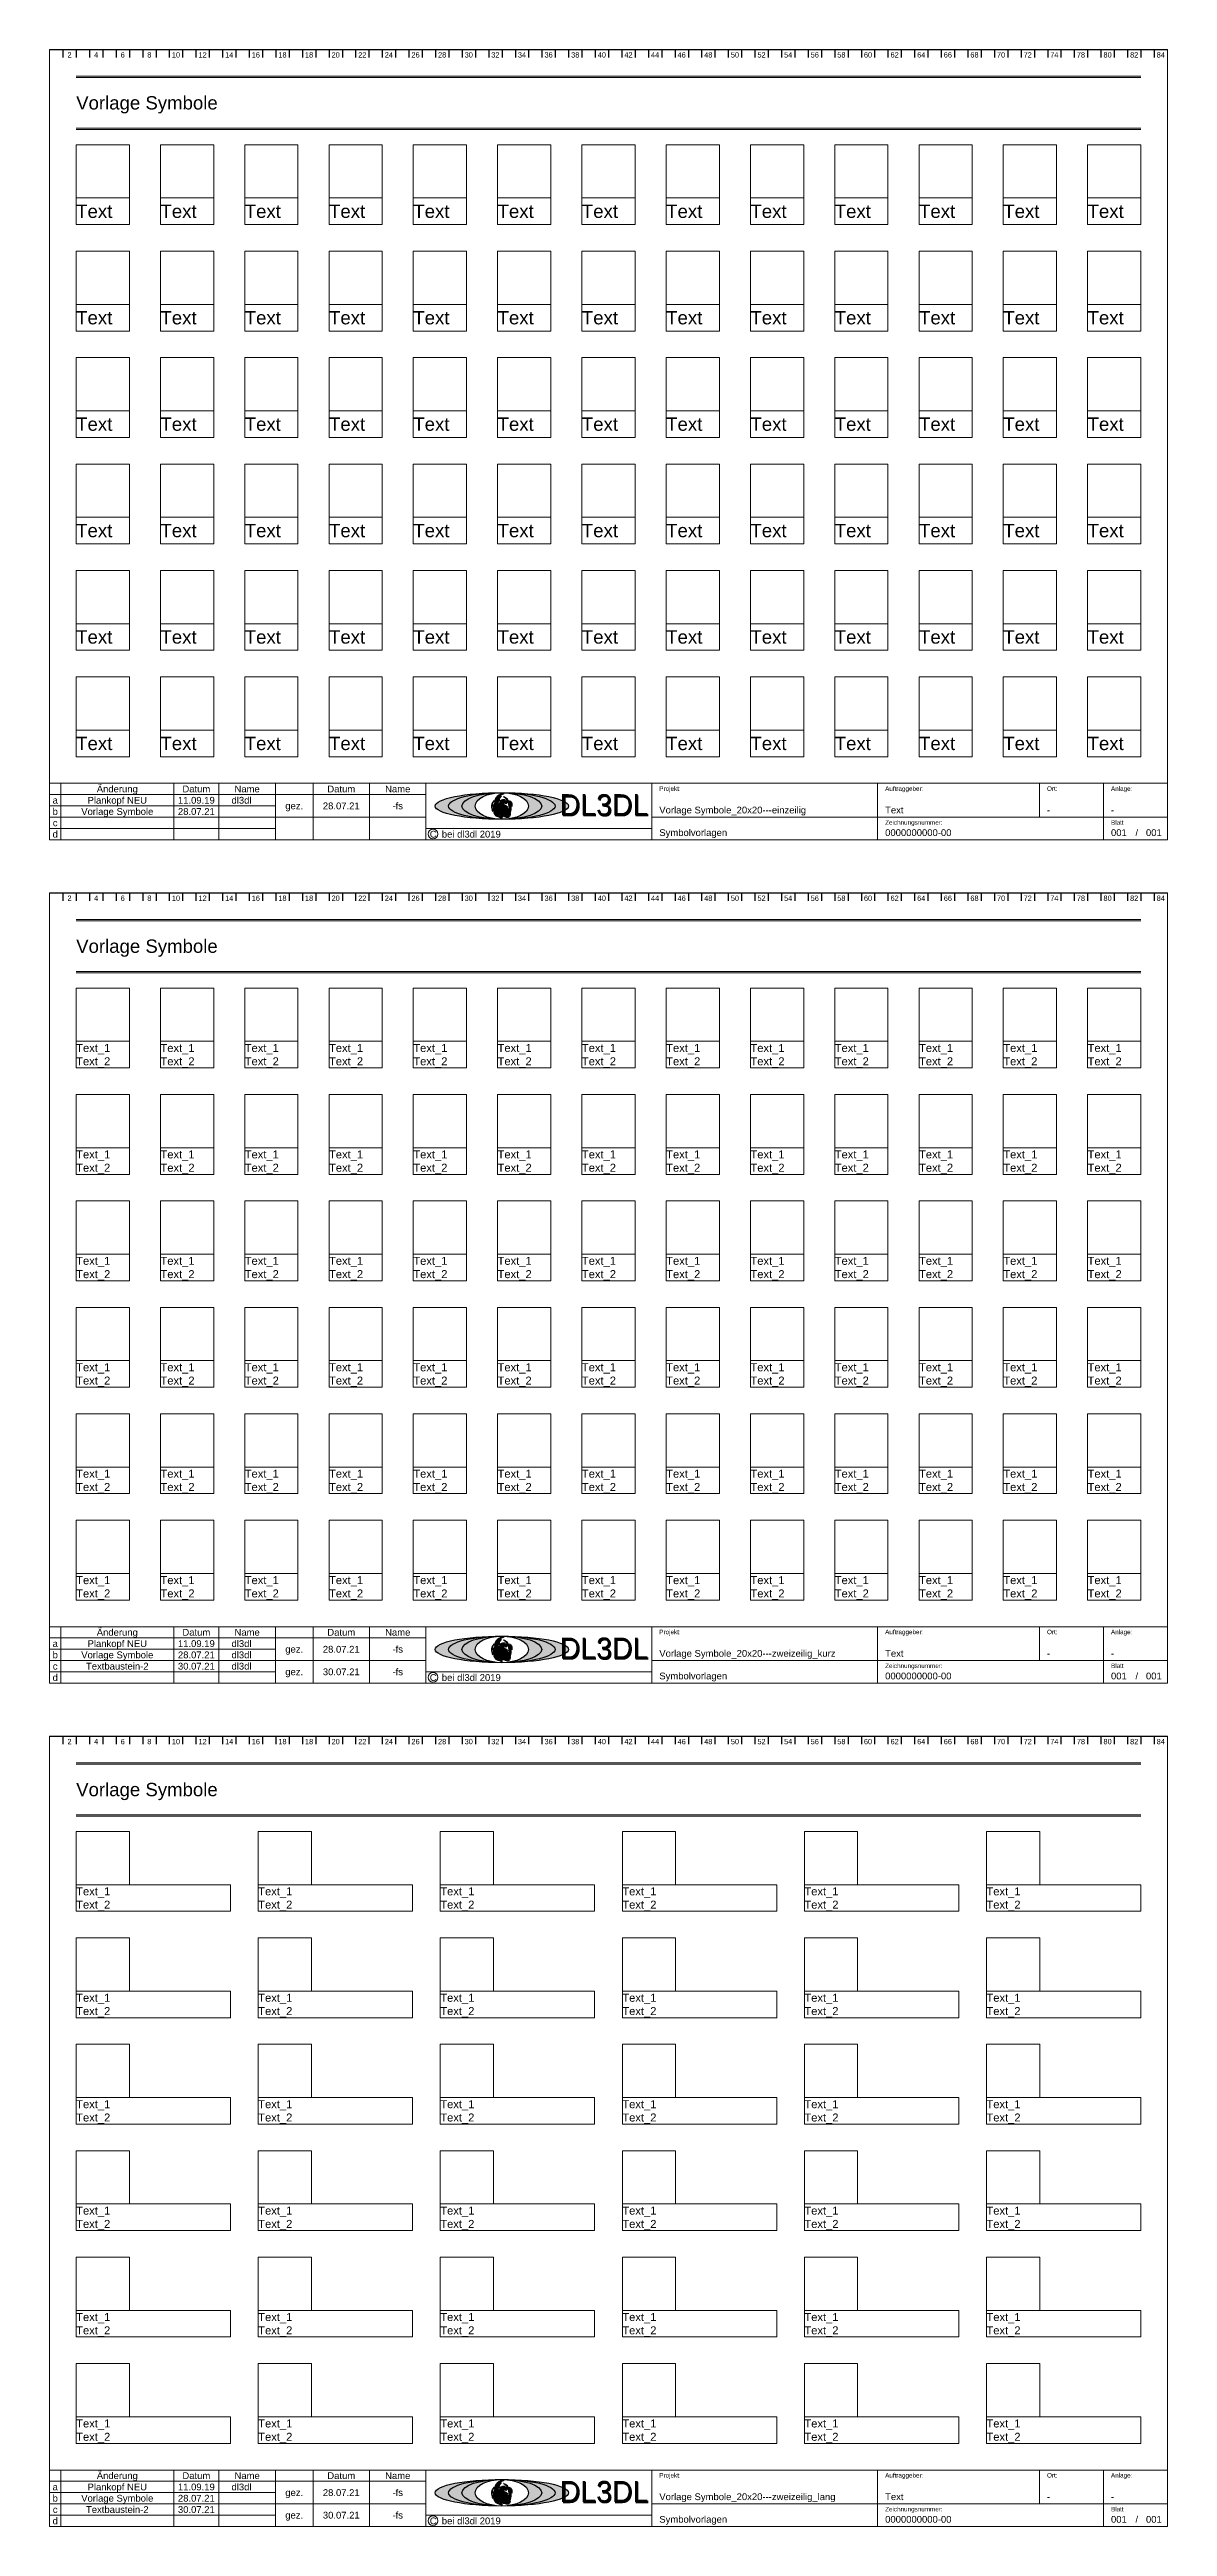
# Model space of a CAD drawing. Header units: millimetres. Extents: x 0 to 1740, y -634 to 297.
# Drawn here: x 1320 to 1740, y -634 to 297 of the extents above; entities that cross this region are included whole.
import ezdxf
from ezdxf.enums import TextEntityAlignment as Align

# ---------------------------------------------------------------- set-up
doc = ezdxf.new("R2010")
doc.units = ezdxf.units.MM
doc.layers.get('0').update_dxf_attribs({"lineweight": 25, "true_color": 0xffffff})
for name, color, linetype, lineweight, true_color in [('_Legende', 5, 'Continuous', 5, 0x0000ff), ('_Rahmen_Symbol_bl', 5, 'Continuous', 5, 0x0000ff), ('_Rahmen_Symbol_rt', 1, 'Continuous', 5, 0xff0000), ('_Rahmen_Symbol_Text', 3, 'Continuous', 5, 0x00ff00), ('_Zeichenfläche', 30, 'Continuous', 5, 0xff7f00), ('BLATTRAHMEN', 5, 'Continuous', 5, 0x0000ff), ('FORMAT', 2, 'Continuous', 5, 0xffff00), ('LOGO_A', 1, 'Continuous', 5, 0xff0000), ('LOGO_B', 30, 'Continuous', 5, 0xff7f00), ('LOGO_C', 12, 'Continuous', 5, 0xaa0000), ('LOGO_TEXT', 5, 'Continuous', 5, 0x0000ff), ('TEXT_VORGABE', 1, 'Continuous', 5, 0xff0000)]:
    doc.layers.add(name, color=color, linetype=linetype, lineweight=lineweight, true_color=true_color)
for name, color, linetype, true_color in [('Logo_Text2', 1, 'Continuous', 0xff0000), ('PFOENIX', 94, 'Continuous', 0x008000), ('RASTER', 5, 'Continuous', 0x0000ff), ('TEXT_AUSGEFUELLT', 3, 'Continuous', 0x00ff00)]:
    doc.layers.add(name, color=color, linetype=linetype, true_color=true_color)
doc.styles.add('textstyle101', font='')
doc.styles.add('textstyle108', font='')
doc.styles.add('textstyle109', font='')
doc.styles.add('textstyle1096', font='')
doc.styles.add('textstyle1097', font='')
doc.styles.add('textstyle1098', font='')
doc.styles.add('textstyle1099', font='')
doc.styles.add('textstyle1100', font='')
doc.styles.add('textstyle1101', font='')
doc.styles.add('textstyle1102', font='')
doc.styles.add('textstyle1111', font='')
doc.styles.add('textstyle1112', font='')
doc.styles.add('textstyle1113', font='')
doc.styles.add('textstyle1114', font='')
doc.styles.add('textstyle1115', font='')
doc.styles.add('textstyle1116', font='')
doc.styles.add('textstyle1117', font='')
doc.styles.add('textstyle1118', font='')
doc.styles.add('textstyle1119', font='')
doc.styles.add('textstyle1120', font='')
doc.styles.add('textstyle1121', font='')
doc.styles.add('textstyle1122', font='')
doc.styles.add('textstyle1123', font='')
doc.styles.add('textstyle1124', font='')
doc.styles.add('textstyle1125', font='')
doc.styles.add('textstyle1126', font='')
doc.styles.add('textstyle1127', font='')
doc.styles.add('textstyle1128', font='')
doc.styles.add('textstyle1129', font='')
doc.styles.add('textstyle1130', font='')
doc.styles.add('textstyle1131', font='')
doc.styles.add('textstyle1132', font='')
doc.styles.add('textstyle1133', font='')
doc.styles.add('textstyle1134', font='')
doc.styles.add('textstyle1135', font='')
doc.styles.add('textstyle1136', font='')
doc.styles.add('textstyle1137', font='')
doc.styles.add('textstyle1138', font='')
doc.styles.add('textstyle1139', font='')
doc.styles.add('textstyle1140', font='')
doc.styles.add('textstyle1141', font='')
doc.styles.add('textstyle1142', font='')
doc.styles.add('textstyle1143', font='')
doc.styles.add('textstyle1144', font='')
doc.styles.add('textstyle1145', font='')
doc.styles.add('textstyle1146', font='')
doc.styles.add('textstyle1147', font='')
doc.styles.add('textstyle1148', font='')
doc.styles.add('textstyle1149', font='')
doc.styles.add('textstyle1150', font='')
doc.styles.add('textstyle1151', font='')
doc.styles.add('textstyle1152', font='')
doc.styles.add('textstyle1153', font='')
doc.styles.add('textstyle1154', font='')
doc.styles.add('textstyle1155', font='')
doc.styles.add('textstyle1156', font='')
doc.styles.add('textstyle1157', font='')
doc.styles.add('textstyle1158', font='')
doc.styles.add('textstyle118', font='')
doc.styles.add('textstyle119', font='')
doc.styles.add('textstyle120', font='')
doc.styles.add('textstyle1223', font='')
doc.styles.add('textstyle1224', font='')
doc.styles.add('textstyle1225', font='')
doc.styles.add('textstyle1226', font='')
doc.styles.add('textstyle1227', font='')
doc.styles.add('textstyle1228', font='')
doc.styles.add('textstyle1229', font='')
doc.styles.add('textstyle1230', font='')
doc.styles.add('textstyle1231', font='')
doc.styles.add('textstyle1232', font='')
doc.styles.add('textstyle1233', font='')
doc.styles.add('textstyle1234', font='')
doc.styles.add('textstyle1235', font='')
doc.styles.add('textstyle1236', font='')
doc.styles.add('textstyle1237', font='')
doc.styles.add('textstyle1238', font='')
doc.styles.add('textstyle1247', font='')
doc.styles.add('textstyle1248', font='')
doc.styles.add('textstyle1249', font='')
doc.styles.add('textstyle1250', font='')
doc.styles.add('textstyle1251', font='')
doc.styles.add('textstyle1252', font='')
doc.styles.add('textstyle129', font='')
doc.styles.add('textstyle130', font='')
doc.styles.add('textstyle1300', font='')
doc.styles.add('textstyle1301', font='')
doc.styles.add('textstyle1302', font='')
doc.styles.add('textstyle1303', font='')
doc.styles.add('textstyle1304', font='')
doc.styles.add('textstyle1305', font='')
doc.styles.add('textstyle1306', font='')
doc.styles.add('textstyle1307', font='')
doc.styles.add('textstyle131', font='')
doc.styles.add('textstyle1310', font='')
doc.styles.add('textstyle1311', font='')
doc.styles.add('textstyle1312', font='')
doc.styles.add('textstyle1313', font='')
doc.styles.add('textstyle1314', font='')
doc.styles.add('textstyle1315', font='')
doc.styles.add('textstyle1316', font='')
doc.styles.add('textstyle1317', font='')
doc.styles.add('textstyle1318', font='')
doc.styles.add('textstyle1319', font='')
doc.styles.add('textstyle1320', font='')
doc.styles.add('textstyle1321', font='')
doc.styles.add('textstyle1322', font='')
doc.styles.add('textstyle1323', font='')
doc.styles.add('textstyle1324', font='')
doc.styles.add('textstyle1325', font='')
doc.styles.add('textstyle1326', font='')
doc.styles.add('textstyle1327', font='')
doc.styles.add('textstyle1328', font='')
doc.styles.add('textstyle1329', font='')
doc.styles.add('textstyle133', font='')
doc.styles.add('textstyle1330', font='')
doc.styles.add('textstyle1331', font='')
doc.styles.add('textstyle1332', font='')
doc.styles.add('textstyle1333', font='')
doc.styles.add('textstyle1334', font='')
doc.styles.add('textstyle1335', font='')
doc.styles.add('textstyle1336', font='')
doc.styles.add('textstyle1337', font='')
doc.styles.add('textstyle1338', font='')
doc.styles.add('textstyle1339', font='')
doc.styles.add('textstyle134', font='')
doc.styles.add('textstyle1340', font='')
doc.styles.add('textstyle1341', font='')
doc.styles.add('textstyle1342', font='')
doc.styles.add('textstyle1343', font='')
doc.styles.add('textstyle1344', font='')
doc.styles.add('textstyle1345', font='')
doc.styles.add('textstyle1346', font='')
doc.styles.add('textstyle1347', font='')
doc.styles.add('textstyle135', font='')
doc.styles.add('textstyle1387', font='')
doc.styles.add('textstyle1388', font='')
doc.styles.add('textstyle1389', font='')
doc.styles.add('textstyle1390', font='')
doc.styles.add('textstyle1391', font='')
doc.styles.add('textstyle1392', font='')
doc.styles.add('textstyle1393', font='')
doc.styles.add('textstyle1394', font='')
doc.styles.add('textstyle1395', font='')
doc.styles.add('textstyle1396', font='')
doc.styles.add('textstyle1397', font='')
doc.styles.add('textstyle1398', font='')
doc.styles.add('textstyle1399', font='')
doc.styles.add('textstyle1400', font='')
doc.styles.add('textstyle1401', font='')
doc.styles.add('textstyle1402', font='')
doc.styles.add('textstyle1403', font='')
doc.styles.add('textstyle1404', font='')
doc.styles.add('textstyle1405', font='')
doc.styles.add('textstyle1406', font='')
doc.styles.add('textstyle1407', font='')
doc.styles.add('textstyle1408', font='')
doc.styles.add('textstyle1409', font='')
doc.styles.add('textstyle1410', font='')
doc.styles.add('textstyle1411', font='')
doc.styles.add('textstyle1412', font='')
doc.styles.add('textstyle1413', font='')
doc.styles.add('textstyle1414', font='')
doc.styles.add('textstyle1415', font='')
doc.styles.add('textstyle1416', font='')
doc.styles.add('textstyle1417', font='')
doc.styles.add('textstyle1418', font='')
doc.styles.add('textstyle1419', font='')
doc.styles.add('textstyle1420', font='')
doc.styles.add('textstyle1421', font='')
doc.styles.add('textstyle1422', font='')
doc.styles.add('textstyle1423', font='')
doc.styles.add('textstyle1424', font='')
doc.styles.add('textstyle1425', font='')
doc.styles.add('textstyle1426', font='')
doc.styles.add('textstyle1427', font='')
doc.styles.add('textstyle1428', font='')
doc.styles.add('textstyle1429', font='')
doc.styles.add('textstyle1430', font='')
doc.styles.add('textstyle1431', font='')
doc.styles.add('textstyle1432', font='')
doc.styles.add('textstyle1433', font='')
doc.styles.add('textstyle1434', font='')
doc.styles.add('textstyle1435', font='')
doc.styles.add('textstyle1436', font='')
doc.styles.add('textstyle1437', font='')
doc.styles.add('textstyle1438', font='')
doc.styles.add('textstyle1439', font='')
doc.styles.add('textstyle1440', font='')
doc.styles.add('textstyle1441', font='')
doc.styles.add('textstyle1442', font='')
doc.styles.add('textstyle1443', font='')
doc.styles.add('textstyle1444', font='')
doc.styles.add('textstyle1445', font='')
doc.styles.add('textstyle1446', font='')
doc.styles.add('textstyle1447', font='')
doc.styles.add('textstyle1448', font='')
doc.styles.add('textstyle1449', font='')
doc.styles.add('textstyle145', font='')
doc.styles.add('textstyle1450', font='')
doc.styles.add('textstyle1451', font='')
doc.styles.add('textstyle1452', font='')
doc.styles.add('textstyle1453', font='')
doc.styles.add('textstyle1454', font='')
doc.styles.add('textstyle1455', font='')
doc.styles.add('textstyle1456', font='')
doc.styles.add('textstyle1457', font='')
doc.styles.add('textstyle1458', font='')
doc.styles.add('textstyle1459', font='')
doc.styles.add('textstyle146', font='')
doc.styles.add('textstyle1460', font='')
doc.styles.add('textstyle1461', font='')
doc.styles.add('textstyle1462', font='')
doc.styles.add('textstyle1463', font='')
doc.styles.add('textstyle1464', font='')
doc.styles.add('textstyle1465', font='')
doc.styles.add('textstyle1466', font='')
doc.styles.add('textstyle1467', font='')
doc.styles.add('textstyle1468', font='')
doc.styles.add('textstyle1469', font='')
doc.styles.add('textstyle147', font='')
doc.styles.add('textstyle1470', font='')
doc.styles.add('textstyle1471', font='')
doc.styles.add('textstyle1472', font='')
doc.styles.add('textstyle1473', font='')
doc.styles.add('textstyle1474', font='')
doc.styles.add('textstyle1475', font='')
doc.styles.add('textstyle1476', font='')
doc.styles.add('textstyle1477', font='')
doc.styles.add('textstyle1478', font='')
doc.styles.add('textstyle1479', font='')
doc.styles.add('textstyle1480', font='')
doc.styles.add('textstyle1481', font='')
doc.styles.add('textstyle1482', font='')
doc.styles.add('textstyle1483', font='')
doc.styles.add('textstyle1484', font='')
doc.styles.add('textstyle1485', font='')
doc.styles.add('textstyle1486', font='')
doc.styles.add('textstyle1487', font='')
doc.styles.add('textstyle1488', font='')
doc.styles.add('textstyle1489', font='')
doc.styles.add('textstyle1490', font='')
doc.styles.add('textstyle1491', font='')
doc.styles.add('textstyle1492', font='')
doc.styles.add('textstyle1493', font='')
doc.styles.add('textstyle1494', font='')
doc.styles.add('textstyle1495', font='')
doc.styles.add('textstyle1496', font='')
doc.styles.add('textstyle1497', font='')
doc.styles.add('textstyle1498', font='')
doc.styles.add('textstyle1499', font='')
doc.styles.add('textstyle1500', font='')
doc.styles.add('textstyle1501', font='')
doc.styles.add('textstyle1502', font='')
doc.styles.add('textstyle1503', font='')
doc.styles.add('textstyle1504', font='')
doc.styles.add('textstyle1505', font='')
doc.styles.add('textstyle1506', font='')
doc.styles.add('textstyle1507', font='')
doc.styles.add('textstyle1508', font='')
doc.styles.add('textstyle1509', font='')
doc.styles.add('textstyle1510', font='')
doc.styles.add('textstyle1511', font='')
doc.styles.add('textstyle1512', font='')
doc.styles.add('textstyle1513', font='')
doc.styles.add('textstyle1514', font='')
doc.styles.add('textstyle155', font='')
doc.styles.add('textstyle156', font='')
doc.styles.add('textstyle1579', font='')
doc.styles.add('textstyle1580', font='')
doc.styles.add('textstyle1581', font='')
doc.styles.add('textstyle1582', font='')
doc.styles.add('textstyle1583', font='')
doc.styles.add('textstyle1584', font='')
doc.styles.add('textstyle1585', font='')
doc.styles.add('textstyle1586', font='')
doc.styles.add('textstyle1587', font='')
doc.styles.add('textstyle1588', font='')
doc.styles.add('textstyle1589', font='')
doc.styles.add('textstyle1590', font='')
doc.styles.add('textstyle1591', font='')
doc.styles.add('textstyle1592', font='')
doc.styles.add('textstyle1593', font='')
doc.styles.add('textstyle1594', font='')
doc.styles.add('textstyle1595', font='')
doc.styles.add('textstyle1596', font='')
doc.styles.add('textstyle1597', font='')
doc.styles.add('textstyle1598', font='')
doc.styles.add('textstyle1599', font='')
doc.styles.add('textstyle1600', font='')
doc.styles.add('textstyle1601', font='')
doc.styles.add('textstyle1602', font='')
doc.styles.add('textstyle1603', font='')
doc.styles.add('textstyle1604', font='')
doc.styles.add('textstyle1605', font='')
doc.styles.add('textstyle1606', font='')
doc.styles.add('textstyle1607', font='')
doc.styles.add('textstyle1608', font='')
doc.styles.add('textstyle1609', font='')
doc.styles.add('textstyle1610', font='')
doc.styles.add('textstyle1611', font='')
doc.styles.add('textstyle1612', font='')
doc.styles.add('textstyle1613', font='')
doc.styles.add('textstyle1614', font='')
doc.styles.add('textstyle1615', font='')
doc.styles.add('textstyle1616', font='')
doc.styles.add('textstyle1617', font='')
doc.styles.add('textstyle1618', font='')
doc.styles.add('textstyle1619', font='')
doc.styles.add('textstyle1620', font='')
doc.styles.add('textstyle1621', font='')
doc.styles.add('textstyle1622', font='')
doc.styles.add('textstyle1623', font='')
doc.styles.add('textstyle1624', font='')
doc.styles.add('textstyle1625', font='')
doc.styles.add('textstyle1626', font='')
doc.styles.add('textstyle1635', font='')
doc.styles.add('textstyle1636', font='')
doc.styles.add('textstyle1637', font='')
doc.styles.add('textstyle1638', font='')
doc.styles.add('textstyle1639', font='')
doc.styles.add('textstyle164', font='')
doc.styles.add('textstyle1640', font='')
doc.styles.add('textstyle1641', font='')
doc.styles.add('textstyle1643', font='')
doc.styles.add('textstyle165', font='')
doc.styles.add('textstyle1650', font='')
doc.styles.add('textstyle1651', font='')
doc.styles.add('textstyle166', font='')
doc.styles.add('textstyle167', font='')
doc.styles.add('textstyle17', font='')
doc.styles.add('textstyle18', font='')
doc.styles.add('textstyle181', font='')
doc.styles.add('textstyle182', font='')
doc.styles.add('textstyle183', font='')
doc.styles.add('textstyle193', font='')
doc.styles.add('textstyle194', font='')
doc.styles.add('textstyle200', font='')
doc.styles.add('textstyle201', font='')
doc.styles.add('textstyle202', font='')
doc.styles.add('textstyle21', font='')
doc.styles.add('textstyle212', font='')
doc.styles.add('textstyle213', font='')
doc.styles.add('textstyle214', font='')
doc.styles.add('textstyle219', font='')
doc.styles.add('textstyle220', font='')
doc.styles.add('textstyle221', font='')
doc.styles.add('textstyle230', font='')
doc.styles.add('textstyle231', font='')
doc.styles.add('textstyle232', font='')
doc.styles.add('textstyle239', font='')
doc.styles.add('textstyle247', font='')
doc.styles.add('textstyle249', font='')
doc.styles.add('textstyle25', font='')
doc.styles.add('textstyle250', font='')
doc.styles.add('textstyle26', font='')
doc.styles.add('textstyle263', font='')
doc.styles.add('textstyle264', font='')
doc.styles.add('textstyle265', font='')
doc.styles.add('textstyle27', font='')
doc.styles.add('textstyle274', font='')
doc.styles.add('textstyle275', font='')
doc.styles.add('textstyle276', font='')
doc.styles.add('textstyle280', font='')
doc.styles.add('textstyle281', font='')
doc.styles.add('textstyle282', font='')
doc.styles.add('textstyle290', font='')
doc.styles.add('textstyle291', font='')
doc.styles.add('textstyle292', font='')
doc.styles.add('textstyle301', font='')
doc.styles.add('textstyle302', font='')
doc.styles.add('textstyle303', font='')
doc.styles.add('textstyle319', font='')
doc.styles.add('textstyle320', font='')
doc.styles.add('textstyle324', font='')
doc.styles.add('textstyle325', font='')
doc.styles.add('textstyle326', font='')
doc.styles.add('textstyle329', font='')
doc.styles.add('textstyle331', font='')
doc.styles.add('textstyle332', font='')
doc.styles.add('textstyle333', font='')
doc.styles.add('textstyle352', font='')
doc.styles.add('textstyle357', font='')
doc.styles.add('textstyle358', font='')
doc.styles.add('textstyle359', font='')
doc.styles.add('textstyle363', font='')
doc.styles.add('textstyle364', font='')
doc.styles.add('textstyle365', font='')
doc.styles.add('textstyle369', font='')
doc.styles.add('textstyle37', font='')
doc.styles.add('textstyle370', font='')
doc.styles.add('textstyle38', font='')
doc.styles.add('textstyle39', font='')
doc.styles.add('textstyle390', font='')
doc.styles.add('textstyle391', font='')
doc.styles.add('textstyle392', font='')
doc.styles.add('textstyle400', font='')
doc.styles.add('textstyle405', font='')
doc.styles.add('textstyle406', font='')
doc.styles.add('textstyle407', font='')
doc.styles.add('textstyle411', font='')
doc.styles.add('textstyle412', font='')
doc.styles.add('textstyle413', font='')
doc.styles.add('textstyle417', font='')
doc.styles.add('textstyle418', font='')
doc.styles.add('textstyle438', font='')
doc.styles.add('textstyle439', font='')
doc.styles.add('textstyle440', font='')
doc.styles.add('textstyle444', font='')
doc.styles.add('textstyle445', font='')
doc.styles.add('textstyle446', font='')
doc.styles.add('textstyle449', font='')
doc.styles.add('textstyle450', font='')
doc.styles.add('textstyle451', font='')
doc.styles.add('textstyle460', font='')
doc.styles.add('textstyle461', font='')
doc.styles.add('textstyle462', font='')
doc.styles.add('textstyle465', font='')
doc.styles.add('textstyle466', font='')
doc.styles.add('textstyle467', font='')
doc.styles.add('textstyle473', font='')
doc.styles.add('textstyle487', font='')
doc.styles.add('textstyle488', font='')
doc.styles.add('textstyle495', font='')
doc.styles.add('textstyle496', font='')
doc.styles.add('textstyle498', font='')
doc.styles.add('textstyle499', font='')
doc.styles.add('textstyle5', font='')
doc.styles.add('textstyle500', font='')
doc.styles.add('textstyle506', font='')
doc.styles.add('textstyle507', font='')
doc.styles.add('textstyle508', font='')
doc.styles.add('textstyle513', font='')
doc.styles.add('textstyle52', font='')
doc.styles.add('textstyle525', font='')
doc.styles.add('textstyle526', font='')
doc.styles.add('textstyle527', font='')
doc.styles.add('textstyle528', font='')
doc.styles.add('textstyle53', font='')
doc.styles.add('textstyle54', font='')
doc.styles.add('textstyle543', font='')
doc.styles.add('textstyle544', font='')
doc.styles.add('textstyle545', font='')
doc.styles.add('textstyle561', font='')
doc.styles.add('textstyle562', font='')
doc.styles.add('textstyle563', font='')
doc.styles.add('textstyle577', font='')
doc.styles.add('textstyle578', font='')
doc.styles.add('textstyle579', font='')
doc.styles.add('textstyle580', font='')
doc.styles.add('textstyle581', font='')
doc.styles.add('textstyle585', font='')
doc.styles.add('textstyle586', font='')
doc.styles.add('textstyle587', font='')
doc.styles.add('textstyle599', font='')
doc.styles.add('textstyle6', font='')
doc.styles.add('textstyle600', font='')
doc.styles.add('textstyle601', font='')
doc.styles.add('textstyle602', font='')
doc.styles.add('textstyle603', font='')
doc.styles.add('textstyle628', font='')
doc.styles.add('textstyle629', font='')
doc.styles.add('textstyle63', font='')
doc.styles.add('textstyle630', font='')
doc.styles.add('textstyle631', font='')
doc.styles.add('textstyle632', font='')
doc.styles.add('textstyle633', font='')
doc.styles.add('textstyle634', font='')
doc.styles.add('textstyle64', font='')
doc.styles.add('textstyle646', font='')
doc.styles.add('textstyle647', font='')
doc.styles.add('textstyle648', font='')
doc.styles.add('textstyle65', font='')
doc.styles.add('textstyle656', font='')
doc.styles.add('textstyle661', font='')
doc.styles.add('textstyle662', font='')
doc.styles.add('textstyle663', font='')
doc.styles.add('textstyle665', font='')
doc.styles.add('textstyle666', font='')
doc.styles.add('textstyle672', font='')
doc.styles.add('textstyle673', font='')
doc.styles.add('textstyle674', font='')
doc.styles.add('textstyle677', font='')
doc.styles.add('textstyle678', font='')
doc.styles.add('textstyle679', font='')
doc.styles.add('textstyle683', font='')
doc.styles.add('textstyle684', font='')
doc.styles.add('textstyle685', font='')
doc.styles.add('textstyle7', font='')
doc.styles.add('textstyle705', font='')
doc.styles.add('textstyle706', font='')
doc.styles.add('textstyle710', font='')
doc.styles.add('textstyle711', font='')
doc.styles.add('textstyle712', font='')
doc.styles.add('textstyle716', font='')
doc.styles.add('textstyle717', font='')
doc.styles.add('textstyle718', font='')
doc.styles.add('textstyle723', font='')
doc.styles.add('textstyle73', font='')
doc.styles.add('textstyle737', font='')
doc.styles.add('textstyle738', font='')
doc.styles.add('textstyle741', font='')
doc.styles.add('textstyle749', font='')
doc.styles.add('textstyle75', font='')
doc.styles.add('textstyle756', font='')
doc.styles.add('textstyle757', font='')
doc.styles.add('textstyle758', font='')
doc.styles.add('textstyle76', font='')
doc.styles.add('textstyle763', font='')
doc.styles.add('textstyle764', font='')
doc.styles.add('textstyle765', font='')
doc.styles.add('textstyle774', font='')
doc.styles.add('textstyle775', font='')
doc.styles.add('textstyle776', font='')
doc.styles.add('textstyle782', font='')
doc.styles.add('textstyle783', font='')
doc.styles.add('textstyle792', font='')
doc.styles.add('textstyle793', font='')
doc.styles.add('textstyle794', font='')
doc.styles.add('textstyle807', font='')
doc.styles.add('textstyle808', font='')
doc.styles.add('textstyle809', font='')
doc.styles.add('textstyle812', font='')
doc.styles.add('textstyle819', font='')
doc.styles.add('textstyle820', font='')
doc.styles.add('textstyle825', font='')
doc.styles.add('textstyle826', font='')
doc.styles.add('textstyle827', font='')
doc.styles.add('textstyle836', font='')
doc.styles.add('textstyle837', font='')
doc.styles.add('textstyle838', font='')
doc.styles.add('textstyle843', font='')
doc.styles.add('textstyle844', font='')
doc.styles.add('textstyle845', font='')
doc.styles.add('textstyle85', font='')
doc.styles.add('textstyle855', font='')
doc.styles.add('textstyle856', font='')
doc.styles.add('textstyle857', font='')
doc.styles.add('textstyle86', font='')
doc.styles.add('textstyle864', font='')
doc.styles.add('textstyle865', font='')
doc.styles.add('textstyle87', font='')
doc.styles.add('textstyle873', font='')
doc.styles.add('textstyle874', font='')
doc.styles.add('textstyle875', font='')
doc.styles.add('textstyle876', font='')
doc.styles.add('textstyle96', font='')
doc.styles.add('textstyle97', font='')
doc.styles.add('textstyle98', font='')
doc.styles.get('textstyle101').set_extended_font_data('textstyle80')
doc.styles.get('textstyle108').set_extended_font_data('textstyle80')
doc.styles.get('textstyle109').set_extended_font_data('textstyle80')
doc.styles.get('textstyle1096').set_extended_font_data('Arial')
doc.styles.get('textstyle1097').set_extended_font_data('Arial')
doc.styles.get('textstyle1098').set_extended_font_data('Arial')
doc.styles.get('textstyle1099').set_extended_font_data('Arial')
doc.styles.get('textstyle1100').set_extended_font_data('Arial')
doc.styles.get('textstyle1101').set_extended_font_data('Arial')
doc.styles.get('textstyle1102').set_extended_font_data('Arial')
doc.styles.get('textstyle1111').set_extended_font_data('Arial')
doc.styles.get('textstyle1112').set_extended_font_data('Arial')
doc.styles.get('textstyle1113').set_extended_font_data('Arial')
doc.styles.get('textstyle1114').set_extended_font_data('Arial')
doc.styles.get('textstyle1115').set_extended_font_data('Arial')
doc.styles.get('textstyle1116').set_extended_font_data('Arial')
doc.styles.get('textstyle1117').set_extended_font_data('Arial')
doc.styles.get('textstyle1118').set_extended_font_data('Arial')
doc.styles.get('textstyle1119').set_extended_font_data('Arial')
doc.styles.get('textstyle1120').set_extended_font_data('Arial')
doc.styles.get('textstyle1121').set_extended_font_data('Arial')
doc.styles.get('textstyle1122').set_extended_font_data('Arial')
doc.styles.get('textstyle1123').set_extended_font_data('Arial')
doc.styles.get('textstyle1124').set_extended_font_data('Arial')
doc.styles.get('textstyle1125').set_extended_font_data('Arial')
doc.styles.get('textstyle1126').set_extended_font_data('Arial')
doc.styles.get('textstyle1127').set_extended_font_data('Arial')
doc.styles.get('textstyle1128').set_extended_font_data('Arial')
doc.styles.get('textstyle1129').set_extended_font_data('Arial')
doc.styles.get('textstyle1130').set_extended_font_data('Arial')
doc.styles.get('textstyle1131').set_extended_font_data('Arial')
doc.styles.get('textstyle1132').set_extended_font_data('Arial')
doc.styles.get('textstyle1133').set_extended_font_data('Arial')
doc.styles.get('textstyle1134').set_extended_font_data('Arial')
doc.styles.get('textstyle1135').set_extended_font_data('Arial')
doc.styles.get('textstyle1136').set_extended_font_data('Arial')
doc.styles.get('textstyle1137').set_extended_font_data('Arial')
doc.styles.get('textstyle1138').set_extended_font_data('Arial')
doc.styles.get('textstyle1139').set_extended_font_data('Arial')
doc.styles.get('textstyle1140').set_extended_font_data('Arial')
doc.styles.get('textstyle1141').set_extended_font_data('Arial')
doc.styles.get('textstyle1142').set_extended_font_data('Arial')
doc.styles.get('textstyle1143').set_extended_font_data('Arial')
doc.styles.get('textstyle1144').set_extended_font_data('Arial')
doc.styles.get('textstyle1145').set_extended_font_data('Arial')
doc.styles.get('textstyle1146').set_extended_font_data('Arial')
doc.styles.get('textstyle1147').set_extended_font_data('Arial')
doc.styles.get('textstyle1148').set_extended_font_data('Arial')
doc.styles.get('textstyle1149').set_extended_font_data('Arial')
doc.styles.get('textstyle1150').set_extended_font_data('Arial')
doc.styles.get('textstyle1151').set_extended_font_data('Arial')
doc.styles.get('textstyle1152').set_extended_font_data('Arial')
doc.styles.get('textstyle1153').set_extended_font_data('Arial')
doc.styles.get('textstyle1154').set_extended_font_data('Arial')
doc.styles.get('textstyle1155').set_extended_font_data('Arial')
doc.styles.get('textstyle1156').set_extended_font_data('Arial')
doc.styles.get('textstyle1157').set_extended_font_data('Arial')
doc.styles.get('textstyle1158').set_extended_font_data('Arial')
doc.styles.get('textstyle118').set_extended_font_data('textstyle78')
doc.styles.get('textstyle119').set_extended_font_data('textstyle78')
doc.styles.get('textstyle120').set_extended_font_data('textstyle78')
doc.styles.get('textstyle1223').set_extended_font_data('Arial')
doc.styles.get('textstyle1224').set_extended_font_data('Arial')
doc.styles.get('textstyle1225').set_extended_font_data('Arial')
doc.styles.get('textstyle1226').set_extended_font_data('Arial')
doc.styles.get('textstyle1227').set_extended_font_data('Arial')
doc.styles.get('textstyle1228').set_extended_font_data('Arial')
doc.styles.get('textstyle1229').set_extended_font_data('Arial')
doc.styles.get('textstyle1230').set_extended_font_data('Arial')
doc.styles.get('textstyle1231').set_extended_font_data('Arial')
doc.styles.get('textstyle1232').set_extended_font_data('Arial')
doc.styles.get('textstyle1233').set_extended_font_data('Arial')
doc.styles.get('textstyle1234').set_extended_font_data('Arial')
doc.styles.get('textstyle1235').set_extended_font_data('Arial')
doc.styles.get('textstyle1236').set_extended_font_data('Arial')
doc.styles.get('textstyle1237').set_extended_font_data('Arial')
doc.styles.get('textstyle1238').set_extended_font_data('Arial')
doc.styles.get('textstyle1247').set_extended_font_data('Arial')
doc.styles.get('textstyle1248').set_extended_font_data('Arial')
doc.styles.get('textstyle1249').set_extended_font_data('Arial')
doc.styles.get('textstyle1250').set_extended_font_data('Arial')
doc.styles.get('textstyle1251').set_extended_font_data('Arial')
doc.styles.get('textstyle1252').set_extended_font_data('Arial')
doc.styles.get('textstyle129').set_extended_font_data('textstyle79')
doc.styles.get('textstyle130').set_extended_font_data('textstyle79')
doc.styles.get('textstyle1300').set_extended_font_data('Arial')
doc.styles.get('textstyle1301').set_extended_font_data('Arial')
doc.styles.get('textstyle1302').set_extended_font_data('Arial')
doc.styles.get('textstyle1303').set_extended_font_data('Arial')
doc.styles.get('textstyle1304').set_extended_font_data('Arial')
doc.styles.get('textstyle1305').set_extended_font_data('Arial')
doc.styles.get('textstyle1306').set_extended_font_data('Arial')
doc.styles.get('textstyle1307').set_extended_font_data('Arial')
doc.styles.get('textstyle131').set_extended_font_data('textstyle79')
doc.styles.get('textstyle1310').set_extended_font_data('Arial')
doc.styles.get('textstyle1311').set_extended_font_data('Arial')
doc.styles.get('textstyle1312').set_extended_font_data('Arial')
doc.styles.get('textstyle1313').set_extended_font_data('Arial')
doc.styles.get('textstyle1314').set_extended_font_data('Arial')
doc.styles.get('textstyle1315').set_extended_font_data('Arial')
doc.styles.get('textstyle1316').set_extended_font_data('Arial')
doc.styles.get('textstyle1317').set_extended_font_data('Arial')
doc.styles.get('textstyle1318').set_extended_font_data('Arial')
doc.styles.get('textstyle1319').set_extended_font_data('Arial')
doc.styles.get('textstyle1320').set_extended_font_data('Arial')
doc.styles.get('textstyle1321').set_extended_font_data('Arial')
doc.styles.get('textstyle1322').set_extended_font_data('Arial')
doc.styles.get('textstyle1323').set_extended_font_data('Arial')
doc.styles.get('textstyle1324').set_extended_font_data('Arial')
doc.styles.get('textstyle1325').set_extended_font_data('Arial')
doc.styles.get('textstyle1326').set_extended_font_data('Arial')
doc.styles.get('textstyle1327').set_extended_font_data('Arial')
doc.styles.get('textstyle1328').set_extended_font_data('Arial')
doc.styles.get('textstyle1329').set_extended_font_data('Arial')
doc.styles.get('textstyle133').set_extended_font_data('textstyle142')
doc.styles.get('textstyle1330').set_extended_font_data('Arial')
doc.styles.get('textstyle1331').set_extended_font_data('Arial')
doc.styles.get('textstyle1332').set_extended_font_data('Arial')
doc.styles.get('textstyle1333').set_extended_font_data('Arial')
doc.styles.get('textstyle1334').set_extended_font_data('Arial')
doc.styles.get('textstyle1335').set_extended_font_data('Arial')
doc.styles.get('textstyle1336').set_extended_font_data('Arial')
doc.styles.get('textstyle1337').set_extended_font_data('Arial')
doc.styles.get('textstyle1338').set_extended_font_data('Arial')
doc.styles.get('textstyle1339').set_extended_font_data('Arial')
doc.styles.get('textstyle134').set_extended_font_data('textstyle142')
doc.styles.get('textstyle1340').set_extended_font_data('Arial')
doc.styles.get('textstyle1341').set_extended_font_data('Arial')
doc.styles.get('textstyle1342').set_extended_font_data('Arial')
doc.styles.get('textstyle1343').set_extended_font_data('Arial')
doc.styles.get('textstyle1344').set_extended_font_data('Arial')
doc.styles.get('textstyle1345').set_extended_font_data('Arial')
doc.styles.get('textstyle1346').set_extended_font_data('Arial')
doc.styles.get('textstyle1347').set_extended_font_data('Arial')
doc.styles.get('textstyle135').set_extended_font_data('textstyle142')
doc.styles.get('textstyle1387').set_extended_font_data('Arial')
doc.styles.get('textstyle1388').set_extended_font_data('Arial')
doc.styles.get('textstyle1389').set_extended_font_data('Arial')
doc.styles.get('textstyle1390').set_extended_font_data('Arial')
doc.styles.get('textstyle1391').set_extended_font_data('Arial')
doc.styles.get('textstyle1392').set_extended_font_data('Arial')
doc.styles.get('textstyle1393').set_extended_font_data('Arial')
doc.styles.get('textstyle1394').set_extended_font_data('Arial')
doc.styles.get('textstyle1395').set_extended_font_data('Arial')
doc.styles.get('textstyle1396').set_extended_font_data('Arial')
doc.styles.get('textstyle1397').set_extended_font_data('Arial')
doc.styles.get('textstyle1398').set_extended_font_data('Arial')
doc.styles.get('textstyle1399').set_extended_font_data('Arial')
doc.styles.get('textstyle1400').set_extended_font_data('Arial')
doc.styles.get('textstyle1401').set_extended_font_data('Arial')
doc.styles.get('textstyle1402').set_extended_font_data('Arial')
doc.styles.get('textstyle1403').set_extended_font_data('Arial')
doc.styles.get('textstyle1404').set_extended_font_data('Arial')
doc.styles.get('textstyle1405').set_extended_font_data('Arial')
doc.styles.get('textstyle1406').set_extended_font_data('Arial')
doc.styles.get('textstyle1407').set_extended_font_data('Arial')
doc.styles.get('textstyle1408').set_extended_font_data('Arial')
doc.styles.get('textstyle1409').set_extended_font_data('Arial')
doc.styles.get('textstyle1410').set_extended_font_data('Arial')
doc.styles.get('textstyle1411').set_extended_font_data('Arial')
doc.styles.get('textstyle1412').set_extended_font_data('Arial')
doc.styles.get('textstyle1413').set_extended_font_data('Arial')
doc.styles.get('textstyle1414').set_extended_font_data('Arial')
doc.styles.get('textstyle1415').set_extended_font_data('Arial')
doc.styles.get('textstyle1416').set_extended_font_data('Arial')
doc.styles.get('textstyle1417').set_extended_font_data('Arial')
doc.styles.get('textstyle1418').set_extended_font_data('Arial')
doc.styles.get('textstyle1419').set_extended_font_data('Arial')
doc.styles.get('textstyle1420').set_extended_font_data('Arial')
doc.styles.get('textstyle1421').set_extended_font_data('Arial')
doc.styles.get('textstyle1422').set_extended_font_data('Arial')
doc.styles.get('textstyle1423').set_extended_font_data('Arial')
doc.styles.get('textstyle1424').set_extended_font_data('Arial')
doc.styles.get('textstyle1425').set_extended_font_data('Arial')
doc.styles.get('textstyle1426').set_extended_font_data('Arial')
doc.styles.get('textstyle1427').set_extended_font_data('Arial')
doc.styles.get('textstyle1428').set_extended_font_data('Arial')
doc.styles.get('textstyle1429').set_extended_font_data('Arial')
doc.styles.get('textstyle1430').set_extended_font_data('Arial')
doc.styles.get('textstyle1431').set_extended_font_data('Arial')
doc.styles.get('textstyle1432').set_extended_font_data('Arial')
doc.styles.get('textstyle1433').set_extended_font_data('Arial')
doc.styles.get('textstyle1434').set_extended_font_data('Arial')
doc.styles.get('textstyle1435').set_extended_font_data('Arial')
doc.styles.get('textstyle1436').set_extended_font_data('Arial')
doc.styles.get('textstyle1437').set_extended_font_data('Arial')
doc.styles.get('textstyle1438').set_extended_font_data('Arial')
doc.styles.get('textstyle1439').set_extended_font_data('Arial')
doc.styles.get('textstyle1440').set_extended_font_data('Arial')
doc.styles.get('textstyle1441').set_extended_font_data('Arial')
doc.styles.get('textstyle1442').set_extended_font_data('Arial')
doc.styles.get('textstyle1443').set_extended_font_data('Arial')
doc.styles.get('textstyle1444').set_extended_font_data('Arial')
doc.styles.get('textstyle1445').set_extended_font_data('Arial')
doc.styles.get('textstyle1446').set_extended_font_data('Arial')
doc.styles.get('textstyle1447').set_extended_font_data('Arial')
doc.styles.get('textstyle1448').set_extended_font_data('Arial')
doc.styles.get('textstyle1449').set_extended_font_data('Arial')
doc.styles.get('textstyle145').set_extended_font_data('textstyle141')
doc.styles.get('textstyle1450').set_extended_font_data('Arial')
doc.styles.get('textstyle1451').set_extended_font_data('Arial')
doc.styles.get('textstyle1452').set_extended_font_data('Arial')
doc.styles.get('textstyle1453').set_extended_font_data('Arial')
doc.styles.get('textstyle1454').set_extended_font_data('Arial')
doc.styles.get('textstyle1455').set_extended_font_data('Arial')
doc.styles.get('textstyle1456').set_extended_font_data('Arial')
doc.styles.get('textstyle1457').set_extended_font_data('Arial')
doc.styles.get('textstyle1458').set_extended_font_data('Arial')
doc.styles.get('textstyle1459').set_extended_font_data('Arial')
doc.styles.get('textstyle146').set_extended_font_data('textstyle141')
doc.styles.get('textstyle1460').set_extended_font_data('Arial')
doc.styles.get('textstyle1461').set_extended_font_data('Arial')
doc.styles.get('textstyle1462').set_extended_font_data('Arial')
doc.styles.get('textstyle1463').set_extended_font_data('Arial')
doc.styles.get('textstyle1464').set_extended_font_data('Arial')
doc.styles.get('textstyle1465').set_extended_font_data('Arial')
doc.styles.get('textstyle1466').set_extended_font_data('Arial')
doc.styles.get('textstyle1467').set_extended_font_data('Arial')
doc.styles.get('textstyle1468').set_extended_font_data('Arial')
doc.styles.get('textstyle1469').set_extended_font_data('Arial')
doc.styles.get('textstyle147').set_extended_font_data('textstyle141')
doc.styles.get('textstyle1470').set_extended_font_data('Arial')
doc.styles.get('textstyle1471').set_extended_font_data('Arial')
doc.styles.get('textstyle1472').set_extended_font_data('Arial')
doc.styles.get('textstyle1473').set_extended_font_data('Arial')
doc.styles.get('textstyle1474').set_extended_font_data('Arial')
doc.styles.get('textstyle1475').set_extended_font_data('Arial')
doc.styles.get('textstyle1476').set_extended_font_data('Arial')
doc.styles.get('textstyle1477').set_extended_font_data('Arial')
doc.styles.get('textstyle1478').set_extended_font_data('Arial')
doc.styles.get('textstyle1479').set_extended_font_data('Arial')
doc.styles.get('textstyle1480').set_extended_font_data('Arial')
doc.styles.get('textstyle1481').set_extended_font_data('Arial')
doc.styles.get('textstyle1482').set_extended_font_data('Arial')
doc.styles.get('textstyle1483').set_extended_font_data('Arial')
doc.styles.get('textstyle1484').set_extended_font_data('Arial')
doc.styles.get('textstyle1485').set_extended_font_data('Arial')
doc.styles.get('textstyle1486').set_extended_font_data('Arial')
doc.styles.get('textstyle1487').set_extended_font_data('Arial')
doc.styles.get('textstyle1488').set_extended_font_data('Arial')
doc.styles.get('textstyle1489').set_extended_font_data('Arial')
doc.styles.get('textstyle1490').set_extended_font_data('Arial')
doc.styles.get('textstyle1491').set_extended_font_data('Arial')
doc.styles.get('textstyle1492').set_extended_font_data('Arial')
doc.styles.get('textstyle1493').set_extended_font_data('Arial')
doc.styles.get('textstyle1494').set_extended_font_data('Arial')
doc.styles.get('textstyle1495').set_extended_font_data('Arial')
doc.styles.get('textstyle1496').set_extended_font_data('Arial')
doc.styles.get('textstyle1497').set_extended_font_data('Arial')
doc.styles.get('textstyle1498').set_extended_font_data('Arial')
doc.styles.get('textstyle1499').set_extended_font_data('Arial')
doc.styles.get('textstyle1500').set_extended_font_data('Arial')
doc.styles.get('textstyle1501').set_extended_font_data('Arial')
doc.styles.get('textstyle1502').set_extended_font_data('Arial')
doc.styles.get('textstyle1503').set_extended_font_data('Arial')
doc.styles.get('textstyle1504').set_extended_font_data('Arial')
doc.styles.get('textstyle1505').set_extended_font_data('Arial')
doc.styles.get('textstyle1506').set_extended_font_data('Arial')
doc.styles.get('textstyle1507').set_extended_font_data('Arial')
doc.styles.get('textstyle1508').set_extended_font_data('Arial')
doc.styles.get('textstyle1509').set_extended_font_data('Arial')
doc.styles.get('textstyle1510').set_extended_font_data('Arial')
doc.styles.get('textstyle1511').set_extended_font_data('Arial')
doc.styles.get('textstyle1512').set_extended_font_data('Arial')
doc.styles.get('textstyle1513').set_extended_font_data('Arial')
doc.styles.get('textstyle1514').set_extended_font_data('Arial')
doc.styles.get('textstyle155').set_extended_font_data('textstyle82')
doc.styles.get('textstyle156').set_extended_font_data('textstyle82')
doc.styles.get('textstyle1579').set_extended_font_data('Arial')
doc.styles.get('textstyle1580').set_extended_font_data('Arial')
doc.styles.get('textstyle1581').set_extended_font_data('Arial')
doc.styles.get('textstyle1582').set_extended_font_data('Arial')
doc.styles.get('textstyle1583').set_extended_font_data('Arial')
doc.styles.get('textstyle1584').set_extended_font_data('Arial')
doc.styles.get('textstyle1585').set_extended_font_data('Arial')
doc.styles.get('textstyle1586').set_extended_font_data('Arial')
doc.styles.get('textstyle1587').set_extended_font_data('Arial')
doc.styles.get('textstyle1588').set_extended_font_data('Arial')
doc.styles.get('textstyle1589').set_extended_font_data('Arial')
doc.styles.get('textstyle1590').set_extended_font_data('Arial')
doc.styles.get('textstyle1591').set_extended_font_data('Arial')
doc.styles.get('textstyle1592').set_extended_font_data('Arial')
doc.styles.get('textstyle1593').set_extended_font_data('Arial')
doc.styles.get('textstyle1594').set_extended_font_data('Arial')
doc.styles.get('textstyle1595').set_extended_font_data('Arial')
doc.styles.get('textstyle1596').set_extended_font_data('Arial')
doc.styles.get('textstyle1597').set_extended_font_data('Arial')
doc.styles.get('textstyle1598').set_extended_font_data('Arial')
doc.styles.get('textstyle1599').set_extended_font_data('Arial')
doc.styles.get('textstyle1600').set_extended_font_data('Arial')
doc.styles.get('textstyle1601').set_extended_font_data('Arial')
doc.styles.get('textstyle1602').set_extended_font_data('Arial')
doc.styles.get('textstyle1603').set_extended_font_data('Arial')
doc.styles.get('textstyle1604').set_extended_font_data('Arial')
doc.styles.get('textstyle1605').set_extended_font_data('Arial')
doc.styles.get('textstyle1606').set_extended_font_data('Arial')
doc.styles.get('textstyle1607').set_extended_font_data('Arial')
doc.styles.get('textstyle1608').set_extended_font_data('Arial')
doc.styles.get('textstyle1609').set_extended_font_data('Arial')
doc.styles.get('textstyle1610').set_extended_font_data('Arial')
doc.styles.get('textstyle1611').set_extended_font_data('Arial')
doc.styles.get('textstyle1612').set_extended_font_data('Arial')
doc.styles.get('textstyle1613').set_extended_font_data('Arial')
doc.styles.get('textstyle1614').set_extended_font_data('Arial')
doc.styles.get('textstyle1615').set_extended_font_data('Arial')
doc.styles.get('textstyle1616').set_extended_font_data('Arial')
doc.styles.get('textstyle1617').set_extended_font_data('Arial')
doc.styles.get('textstyle1618').set_extended_font_data('Arial')
doc.styles.get('textstyle1619').set_extended_font_data('Arial')
doc.styles.get('textstyle1620').set_extended_font_data('Arial')
doc.styles.get('textstyle1621').set_extended_font_data('Arial')
doc.styles.get('textstyle1622').set_extended_font_data('Arial')
doc.styles.get('textstyle1623').set_extended_font_data('Arial')
doc.styles.get('textstyle1624').set_extended_font_data('Arial')
doc.styles.get('textstyle1625').set_extended_font_data('Arial')
doc.styles.get('textstyle1626').set_extended_font_data('Arial')
doc.styles.get('textstyle1635').set_extended_font_data('Arial')
doc.styles.get('textstyle1636').set_extended_font_data('Arial')
doc.styles.get('textstyle1637').set_extended_font_data('Arial')
doc.styles.get('textstyle1638').set_extended_font_data('Arial')
doc.styles.get('textstyle1639').set_extended_font_data('Arial')
doc.styles.get('textstyle164').set_extended_font_data('textstyle82')
doc.styles.get('textstyle1640').set_extended_font_data('Arial')
doc.styles.get('textstyle1641').set_extended_font_data('Arial')
doc.styles.get('textstyle1643').set_extended_font_data('Arial')
doc.styles.get('textstyle165').set_extended_font_data('textstyle140')
doc.styles.get('textstyle1650').set_extended_font_data('Arial')
doc.styles.get('textstyle1651').set_extended_font_data('Arial')
doc.styles.get('textstyle166').set_extended_font_data('textstyle140')
doc.styles.get('textstyle167').set_extended_font_data('textstyle140')
doc.styles.get('textstyle17').set_extended_font_data('textstyle72')
doc.styles.get('textstyle18').set_extended_font_data('textstyle72')
doc.styles.get('textstyle181').set_extended_font_data('textstyle146')
doc.styles.get('textstyle182').set_extended_font_data('textstyle146')
doc.styles.get('textstyle183').set_extended_font_data('textstyle146')
doc.styles.get('textstyle193').set_extended_font_data('textstyle145')
doc.styles.get('textstyle194').set_extended_font_data('textstyle145')
doc.styles.get('textstyle200').set_extended_font_data('textstyle143')
doc.styles.get('textstyle201').set_extended_font_data('textstyle143')
doc.styles.get('textstyle202').set_extended_font_data('textstyle143')
doc.styles.get('textstyle21').set_extended_font_data('textstyle72')
doc.styles.get('textstyle212').set_extended_font_data('textstyle144')
doc.styles.get('textstyle213').set_extended_font_data('textstyle144')
doc.styles.get('textstyle214').set_extended_font_data('textstyle144')
doc.styles.get('textstyle219').set_extended_font_data('textstyle148')
doc.styles.get('textstyle220').set_extended_font_data('textstyle148')
doc.styles.get('textstyle221').set_extended_font_data('textstyle148')
doc.styles.get('textstyle230').set_extended_font_data('textstyle150')
doc.styles.get('textstyle231').set_extended_font_data('textstyle150')
doc.styles.get('textstyle232').set_extended_font_data('textstyle150')
doc.styles.get('textstyle239').set_extended_font_data('textstyle145')
doc.styles.get('textstyle247').set_extended_font_data('textstyle147')
doc.styles.get('textstyle249').set_extended_font_data('textstyle147')
doc.styles.get('textstyle25').set_extended_font_data('textstyle70')
doc.styles.get('textstyle250').set_extended_font_data('textstyle147')
doc.styles.get('textstyle26').set_extended_font_data('textstyle70')
doc.styles.get('textstyle263').set_extended_font_data('textstyle152')
doc.styles.get('textstyle264').set_extended_font_data('textstyle152')
doc.styles.get('textstyle265').set_extended_font_data('textstyle152')
doc.styles.get('textstyle27').set_extended_font_data('textstyle70')
doc.styles.get('textstyle274').set_extended_font_data('textstyle154')
doc.styles.get('textstyle275').set_extended_font_data('textstyle154')
doc.styles.get('textstyle276').set_extended_font_data('textstyle154')
doc.styles.get('textstyle280').set_extended_font_data('textstyle153')
doc.styles.get('textstyle281').set_extended_font_data('textstyle153')
doc.styles.get('textstyle282').set_extended_font_data('textstyle153')
doc.styles.get('textstyle290').set_extended_font_data('textstyle149')
doc.styles.get('textstyle291').set_extended_font_data('textstyle149')
doc.styles.get('textstyle292').set_extended_font_data('textstyle149')
doc.styles.get('textstyle301').set_extended_font_data('textstyle151')
doc.styles.get('textstyle302').set_extended_font_data('textstyle151')
doc.styles.get('textstyle303').set_extended_font_data('textstyle151')
doc.styles.get('textstyle319').set_extended_font_data('TGL 31034-1')
doc.styles.get('textstyle320').set_extended_font_data('TGL 31034-1')
doc.styles.get('textstyle324').set_extended_font_data('TGL 31034-1')
doc.styles.get('textstyle325').set_extended_font_data('TGL 31034-1')
doc.styles.get('textstyle326').set_extended_font_data('TGL 31034-1')
doc.styles.get('textstyle329').set_extended_font_data('TGL 31034-1')
doc.styles.get('textstyle331').set_extended_font_data('Arial')
doc.styles.get('textstyle332').set_extended_font_data('Arial')
doc.styles.get('textstyle333').set_extended_font_data('Arial')
doc.styles.get('textstyle352').set_extended_font_data('Arial')
doc.styles.get('textstyle357').set_extended_font_data('Arial')
doc.styles.get('textstyle358').set_extended_font_data('Arial')
doc.styles.get('textstyle359').set_extended_font_data('Arial')
doc.styles.get('textstyle363').set_extended_font_data('Arial')
doc.styles.get('textstyle364').set_extended_font_data('Arial')
doc.styles.get('textstyle365').set_extended_font_data('Arial')
doc.styles.get('textstyle369').set_extended_font_data('Arial')
doc.styles.get('textstyle37').set_extended_font_data('textstyle71')
doc.styles.get('textstyle370').set_extended_font_data('Arial')
doc.styles.get('textstyle38').set_extended_font_data('textstyle71')
doc.styles.get('textstyle39').set_extended_font_data('textstyle71')
doc.styles.get('textstyle390').set_extended_font_data('Arial')
doc.styles.get('textstyle391').set_extended_font_data('Arial')
doc.styles.get('textstyle392').set_extended_font_data('Arial')
doc.styles.get('textstyle400').set_extended_font_data('Arial')
doc.styles.get('textstyle405').set_extended_font_data('Arial')
doc.styles.get('textstyle406').set_extended_font_data('Arial')
doc.styles.get('textstyle407').set_extended_font_data('Arial')
doc.styles.get('textstyle411').set_extended_font_data('Arial')
doc.styles.get('textstyle412').set_extended_font_data('Arial')
doc.styles.get('textstyle413').set_extended_font_data('Arial')
doc.styles.get('textstyle417').set_extended_font_data('Arial')
doc.styles.get('textstyle418').set_extended_font_data('Arial')
doc.styles.get('textstyle438').set_extended_font_data('Arial')
doc.styles.get('textstyle439').set_extended_font_data('Arial')
doc.styles.get('textstyle440').set_extended_font_data('Arial')
doc.styles.get('textstyle444').set_extended_font_data('Arial')
doc.styles.get('textstyle445').set_extended_font_data('Arial')
doc.styles.get('textstyle446').set_extended_font_data('Arial')
doc.styles.get('textstyle449').set_extended_font_data('Arial')
doc.styles.get('textstyle450').set_extended_font_data('Arial')
doc.styles.get('textstyle451').set_extended_font_data('Arial')
doc.styles.get('textstyle460').set_extended_font_data('Arial')
doc.styles.get('textstyle461').set_extended_font_data('Arial')
doc.styles.get('textstyle462').set_extended_font_data('Arial')
doc.styles.get('textstyle465').set_extended_font_data('Arial')
doc.styles.get('textstyle466').set_extended_font_data('Arial')
doc.styles.get('textstyle467').set_extended_font_data('Arial')
doc.styles.get('textstyle473').set_extended_font_data('Arial')
doc.styles.get('textstyle487').set_extended_font_data('Arial')
doc.styles.get('textstyle488').set_extended_font_data('Arial')
doc.styles.get('textstyle495').set_extended_font_data('Arial')
doc.styles.get('textstyle496').set_extended_font_data('Arial')
doc.styles.get('textstyle498').set_extended_font_data('Arial')
doc.styles.get('textstyle499').set_extended_font_data('Arial')
doc.styles.get('textstyle5').set_extended_font_data('textstyle73')
doc.styles.get('textstyle500').set_extended_font_data('Arial')
doc.styles.get('textstyle506').set_extended_font_data('Arial')
doc.styles.get('textstyle507').set_extended_font_data('Arial')
doc.styles.get('textstyle508').set_extended_font_data('Arial')
doc.styles.get('textstyle513').set_extended_font_data('Arial')
doc.styles.get('textstyle52').set_extended_font_data('textstyle77')
doc.styles.get('textstyle525').set_extended_font_data('Arial')
doc.styles.get('textstyle526').set_extended_font_data('Arial')
doc.styles.get('textstyle527').set_extended_font_data('Arial')
doc.styles.get('textstyle528').set_extended_font_data('Arial')
doc.styles.get('textstyle53').set_extended_font_data('textstyle77')
doc.styles.get('textstyle54').set_extended_font_data('textstyle77')
doc.styles.get('textstyle543').set_extended_font_data('Arial')
doc.styles.get('textstyle544').set_extended_font_data('Arial')
doc.styles.get('textstyle545').set_extended_font_data('Arial')
doc.styles.get('textstyle561').set_extended_font_data('Arial')
doc.styles.get('textstyle562').set_extended_font_data('Arial')
doc.styles.get('textstyle563').set_extended_font_data('Arial')
doc.styles.get('textstyle577').set_extended_font_data('Arial')
doc.styles.get('textstyle578').set_extended_font_data('Arial')
doc.styles.get('textstyle579').set_extended_font_data('Arial')
doc.styles.get('textstyle580').set_extended_font_data('Arial')
doc.styles.get('textstyle581').set_extended_font_data('Arial')
doc.styles.get('textstyle585').set_extended_font_data('Arial')
doc.styles.get('textstyle586').set_extended_font_data('Arial')
doc.styles.get('textstyle587').set_extended_font_data('Arial')
doc.styles.get('textstyle599').set_extended_font_data('Arial')
doc.styles.get('textstyle6').set_extended_font_data('textstyle73')
doc.styles.get('textstyle600').set_extended_font_data('Arial')
doc.styles.get('textstyle601').set_extended_font_data('Arial')
doc.styles.get('textstyle602').set_extended_font_data('Arial')
doc.styles.get('textstyle603').set_extended_font_data('Arial')
doc.styles.get('textstyle628').set_extended_font_data('Arial')
doc.styles.get('textstyle629').set_extended_font_data('Arial')
doc.styles.get('textstyle63').set_extended_font_data('textstyle76')
doc.styles.get('textstyle630').set_extended_font_data('Arial')
doc.styles.get('textstyle631').set_extended_font_data('Arial')
doc.styles.get('textstyle632').set_extended_font_data('Arial')
doc.styles.get('textstyle633').set_extended_font_data('Arial')
doc.styles.get('textstyle634').set_extended_font_data('Arial')
doc.styles.get('textstyle64').set_extended_font_data('textstyle76')
doc.styles.get('textstyle646').set_extended_font_data('Arial')
doc.styles.get('textstyle647').set_extended_font_data('Arial')
doc.styles.get('textstyle648').set_extended_font_data('Arial')
doc.styles.get('textstyle65').set_extended_font_data('textstyle76')
doc.styles.get('textstyle656').set_extended_font_data('Arial')
doc.styles.get('textstyle661').set_extended_font_data('Arial')
doc.styles.get('textstyle662').set_extended_font_data('Arial')
doc.styles.get('textstyle663').set_extended_font_data('Arial')
doc.styles.get('textstyle665').set_extended_font_data('Arial')
doc.styles.get('textstyle666').set_extended_font_data('Arial')
doc.styles.get('textstyle672').set_extended_font_data('Arial')
doc.styles.get('textstyle673').set_extended_font_data('Arial')
doc.styles.get('textstyle674').set_extended_font_data('Arial')
doc.styles.get('textstyle677').set_extended_font_data('Arial')
doc.styles.get('textstyle678').set_extended_font_data('Arial')
doc.styles.get('textstyle679').set_extended_font_data('Arial')
doc.styles.get('textstyle683').set_extended_font_data('Arial')
doc.styles.get('textstyle684').set_extended_font_data('Arial')
doc.styles.get('textstyle685').set_extended_font_data('Arial')
doc.styles.get('textstyle7').set_extended_font_data('textstyle73')
doc.styles.get('textstyle705').set_extended_font_data('Arial')
doc.styles.get('textstyle706').set_extended_font_data('Arial')
doc.styles.get('textstyle710').set_extended_font_data('Arial')
doc.styles.get('textstyle711').set_extended_font_data('Arial')
doc.styles.get('textstyle712').set_extended_font_data('Arial')
doc.styles.get('textstyle716').set_extended_font_data('Arial')
doc.styles.get('textstyle717').set_extended_font_data('Arial')
doc.styles.get('textstyle718').set_extended_font_data('Arial')
doc.styles.get('textstyle723').set_extended_font_data('Arial')
doc.styles.get('textstyle73').set_extended_font_data('textstyle74')
doc.styles.get('textstyle737').set_extended_font_data('textstyle56')
doc.styles.get('textstyle738').set_extended_font_data('textstyle56')
doc.styles.get('textstyle741').set_extended_font_data('textstyle56')
doc.styles.get('textstyle749').set_extended_font_data('textstyle58')
doc.styles.get('textstyle75').set_extended_font_data('textstyle74')
doc.styles.get('textstyle756').set_extended_font_data('textstyle57')
doc.styles.get('textstyle757').set_extended_font_data('textstyle57')
doc.styles.get('textstyle758').set_extended_font_data('textstyle57')
doc.styles.get('textstyle76').set_extended_font_data('textstyle74')
doc.styles.get('textstyle763').set_extended_font_data('textstyle61')
doc.styles.get('textstyle764').set_extended_font_data('textstyle61')
doc.styles.get('textstyle765').set_extended_font_data('textstyle61')
doc.styles.get('textstyle774').set_extended_font_data('textstyle60')
doc.styles.get('textstyle775').set_extended_font_data('textstyle60')
doc.styles.get('textstyle776').set_extended_font_data('textstyle60')
doc.styles.get('textstyle782').set_extended_font_data('textstyle58')
doc.styles.get('textstyle783').set_extended_font_data('textstyle58')
doc.styles.get('textstyle792').set_extended_font_data('textstyle59')
doc.styles.get('textstyle793').set_extended_font_data('textstyle59')
doc.styles.get('textstyle794').set_extended_font_data('textstyle59')
doc.styles.get('textstyle807').set_extended_font_data('textstyle65')
doc.styles.get('textstyle808').set_extended_font_data('textstyle65')
doc.styles.get('textstyle809').set_extended_font_data('textstyle65')
doc.styles.get('textstyle812').set_extended_font_data('textstyle64')
doc.styles.get('textstyle819').set_extended_font_data('textstyle64')
doc.styles.get('textstyle820').set_extended_font_data('textstyle64')
doc.styles.get('textstyle825').set_extended_font_data('textstyle62')
doc.styles.get('textstyle826').set_extended_font_data('textstyle62')
doc.styles.get('textstyle827').set_extended_font_data('textstyle62')
doc.styles.get('textstyle836').set_extended_font_data('textstyle63')
doc.styles.get('textstyle837').set_extended_font_data('textstyle63')
doc.styles.get('textstyle838').set_extended_font_data('textstyle63')
doc.styles.get('textstyle843').set_extended_font_data('textstyle69')
doc.styles.get('textstyle844').set_extended_font_data('textstyle69')
doc.styles.get('textstyle845').set_extended_font_data('textstyle69')
doc.styles.get('textstyle85').set_extended_font_data('textstyle75')
doc.styles.get('textstyle855').set_extended_font_data('textstyle68')
doc.styles.get('textstyle856').set_extended_font_data('textstyle68')
doc.styles.get('textstyle857').set_extended_font_data('textstyle68')
doc.styles.get('textstyle86').set_extended_font_data('textstyle75')
doc.styles.get('textstyle864').set_extended_font_data('textstyle66')
doc.styles.get('textstyle865').set_extended_font_data('textstyle66')
doc.styles.get('textstyle87').set_extended_font_data('textstyle75')
doc.styles.get('textstyle873').set_extended_font_data('textstyle66')
doc.styles.get('textstyle874').set_extended_font_data('textstyle67')
doc.styles.get('textstyle875').set_extended_font_data('textstyle67')
doc.styles.get('textstyle876').set_extended_font_data('textstyle67')
doc.styles.get('textstyle96').set_extended_font_data('textstyle81')
doc.styles.get('textstyle97').set_extended_font_data('textstyle81')
doc.styles.get('textstyle98').set_extended_font_data('textstyle81')

msp = doc.modelspace()

# ---------------------------------------------------------------- texts
at = {"layer": '_Legende'}
for style, p in [('textstyle1650', (1330, 276.97)), ('textstyle1651', (1330, -40)), ('textstyle1643', (1330, -356.97))]:
    msp.add_text('Vorlage Symbole', height=5, dxfattribs=dict(at, style=style)).set_placement(p, align=Align.MIDDLE_LEFT)
at = {"layer": '_Rahmen_Symbol_Text'}
for s, height, style, p in [('Text', 5, 'textstyle1310', (1330, 236.21)), ('Text', 5, 'textstyle1101', (1361.67, 236.21)), ('Text', 5, 'textstyle1102', (1393.33, 236.21)), ('Text', 5, 'textstyle1119', (1425, 236.21)), ('Text', 5, 'textstyle1120', (1456.67, 236.21)), ('Text', 5, 'textstyle1121', (1488.33, 236.21)), ('Text', 5, 'textstyle1122', (1520, 236.21)), ('Text', 5, 'textstyle1123', (1551.67, 236.21)), ('Text', 5, 'textstyle1124', (1583.33, 236.21)), ('Text', 5, 'textstyle1125', (1615, 236.21)), ('Text', 5, 'textstyle1126', (1646.67, 236.21)), ('Text', 5, 'textstyle1111', (1678.33, 236.21)), ('Text', 5, 'textstyle1112', (1710, 236.21)), ('Text', 5, 'textstyle1097', (1330, 196.21)), ('Text', 5, 'textstyle1114', (1361.67, 196.21)), ('Text', 5, 'textstyle1135', (1393.33, 196.21)), ('Text', 5, 'textstyle1140', (1425, 196.21)), ('Text', 5, 'textstyle1129', (1456.67, 196.21)), ('Text', 5, 'textstyle1134', (1488.33, 196.21)), ('Text', 5, 'textstyle1155', (1520, 196.21)), ('Text', 5, 'textstyle1144', (1551.67, 196.21)), ('Text', 5, 'textstyle1149', (1583.33, 196.21)), ('Text', 5, 'textstyle1234', (1615, 196.21)), ('Text', 5, 'textstyle1223', (1646.67, 196.21)), ('Text', 5, 'textstyle1228', (1678.33, 196.21)), ('Text', 5, 'textstyle1249', (1710, 196.21)), ('Text', 5, 'textstyle1098', (1330, 156.21)), ('Text', 5, 'textstyle1115', (1361.67, 156.21)), ('Text', 5, 'textstyle1136', (1393.33, 156.21)), ('Text', 5, 'textstyle1141', (1425, 156.21)), ('Text', 5, 'textstyle1130', (1456.67, 156.21)), ('Text', 5, 'textstyle1151', (1488.33, 156.21)), ('Text', 5, 'textstyle1156', (1520, 156.21)), ('Text', 5, 'textstyle1145', (1551.67, 156.21)), ('Text', 5, 'textstyle1150', (1583.33, 156.21)), ('Text', 5, 'textstyle1235', (1615, 156.21)), ('Text', 5, 'textstyle1224', (1646.67, 156.21)), ('Text', 5, 'textstyle1229', (1678.33, 156.21)), ('Text', 5, 'textstyle1250', (1710, 156.21)), ('Text', 5, 'textstyle1099', (1330, 116.21)), ('Text', 5, 'textstyle1116', (1361.67, 116.21)), ('Text', 5, 'textstyle1137', (1393.33, 116.21)), ('Text', 5, 'textstyle1142', (1425, 116.21)), ('Text', 5, 'textstyle1131', (1456.67, 116.21)), ('Text', 5, 'textstyle1152', (1488.33, 116.21)), ('Text', 5, 'textstyle1157', (1520, 116.21)), ('Text', 5, 'textstyle1146', (1551.67, 116.21)), ('Text', 5, 'textstyle1231', (1583.33, 116.21)), ('Text', 5, 'textstyle1236', (1615, 116.21)), ('Text', 5, 'textstyle1225', (1646.67, 116.21)), ('Text', 5, 'textstyle1230', (1678.33, 116.21)), ('Text', 5, 'textstyle1251', (1710, 116.21)), ('Text', 5, 'textstyle1100', (1330, 76.21)), ('Text', 5, 'textstyle1117', (1361.67, 76.21)), ('Text', 5, 'textstyle1138', (1393.33, 76.21)), ('Text', 5, 'textstyle1127', (1425, 76.21)), ('Text', 5, 'textstyle1132', (1456.67, 76.21)), ('Text', 5, 'textstyle1153', (1488.33, 76.21)), ('Text', 5, 'textstyle1158', (1520, 76.21)), ('Text', 5, 'textstyle1147', (1551.67, 76.21)), ('Text', 5, 'textstyle1232', (1583.33, 76.21)), ('Text', 5, 'textstyle1237', (1615, 76.21)), ('Text', 5, 'textstyle1226', (1646.67, 76.21)), ('Text', 5, 'textstyle1247', (1678.33, 76.21)), ('Text', 5, 'textstyle1252', (1710, 76.21)), ('Text', 5, 'textstyle1096', (1330, 36.21)), ('Text', 5, 'textstyle1113', (1361.67, 36.21)), ('Text', 5, 'textstyle1118', (1393.33, 36.21)), ('Text', 5, 'textstyle1139', (1425, 36.21)), ('Text', 5, 'textstyle1128', (1456.67, 36.21)), ('Text', 5, 'textstyle1133', (1488.33, 36.21)), ('Text', 5, 'textstyle1154', (1520, 36.21)), ('Text', 5, 'textstyle1143', (1551.67, 36.21)), ('Text', 5, 'textstyle1148', (1583.33, 36.21)), ('Text', 5, 'textstyle1233', (1615, 36.21)), ('Text', 5, 'textstyle1238', (1646.67, 36.21)), ('Text', 5, 'textstyle1227', (1678.33, 36.21)), ('Text', 5, 'textstyle1248', (1710, 36.21)), ('Text_1', 3, 'textstyle1311', (1330, -78.26)), ('Text_2', 3, 'textstyle1312', (1330, -83.26)), ('Text_1', 3, 'textstyle1313', (1361.67, -78.26)), ('Text_2', 3, 'textstyle1314', (1361.67, -83.26)), ('Text_1', 3, 'textstyle1315', (1393.33, -78.26)), ('Text_2', 3, 'textstyle1300', (1393.33, -83.26)), ('Text_1', 3, 'textstyle1301', (1425, -78.26)), ('Text_2', 3, 'textstyle1302', (1425, -83.26)), ('Text_1', 3, 'textstyle1303', (1456.67, -78.26)), ('Text_2', 3, 'textstyle1304', (1456.67, -83.26)), ('Text_1', 3, 'textstyle1305', (1488.33, -78.26)), ('Text_2', 3, 'textstyle1306', (1488.33, -83.26)), ('Text_1', 3, 'textstyle1307', (1520, -78.26)), ('Text_2', 3, 'textstyle1324', (1520, -83.26)), ('Text_1', 3, 'textstyle1325', (1551.67, -78.26)), ('Text_2', 3, 'textstyle1326', (1551.67, -83.26)), ('Text_1', 3, 'textstyle1327', (1583.33, -78.26)), ('Text_2', 3, 'textstyle1328', (1583.33, -83.26)), ('Text_1', 3, 'textstyle1329', (1615, -78.26)), ('Text_2', 3, 'textstyle1330', (1615, -83.26)), ('Text_1', 3, 'textstyle1331', (1646.67, -78.26)), ('Text_2', 3, 'textstyle1316', (1646.67, -83.26)), ('Text_1', 3, 'textstyle1317', (1678.33, -78.26)), ('Text_2', 3, 'textstyle1318', (1678.33, -83.26)), ('Text_1', 3, 'textstyle1319', (1710, -78.26)), ('Text_2', 3, 'textstyle1320', (1710, -83.26)), ('Text_1', 3, 'textstyle1321', (1330, -118.26)), ('Text_1', 3, 'textstyle1323', (1361.67, -118.26)), ('Text_1', 3, 'textstyle1341', (1393.33, -118.26)), ('Text_1', 3, 'textstyle1343', (1425, -118.26)), ('Text_1', 3, 'textstyle1345', (1456.67, -118.26)), ('Text_1', 3, 'textstyle1347', (1488.33, -118.26)), ('Text_1', 3, 'textstyle1333', (1520, -118.26)), ('Text_1', 3, 'textstyle1335', (1551.67, -118.26)), ('Text_1', 3, 'textstyle1337', (1583.33, -118.26)), ('Text_1', 3, 'textstyle1339', (1615, -118.26)), ('Text_1', 3, 'textstyle1460', (1646.67, -118.26)), ('Text_1', 3, 'textstyle1462', (1678.33, -118.26)), ('Text_1', 3, 'textstyle1464', (1710, -118.26)), ('Text_2', 3, 'textstyle1322', (1330, -123.26)), ('Text_2', 3, 'textstyle1340', (1361.67, -123.26)), ('Text_2', 3, 'textstyle1342', (1393.33, -123.26)), ('Text_2', 3, 'textstyle1344', (1425, -123.26)), ('Text_2', 3, 'textstyle1346', (1456.67, -123.26)), ('Text_2', 3, 'textstyle1332', (1488.33, -123.26)), ('Text_2', 3, 'textstyle1334', (1520, -123.26)), ('Text_2', 3, 'textstyle1336', (1551.67, -123.26)), ('Text_2', 3, 'textstyle1338', (1583.33, -123.26)), ('Text_2', 3, 'textstyle1459', (1615, -123.26)), ('Text_2', 3, 'textstyle1461', (1646.67, -123.26)), ('Text_2', 3, 'textstyle1463', (1678.33, -123.26)), ('Text_2', 3, 'textstyle1465', (1710, -123.26)), ('Text_1', 3, 'textstyle1466', (1330, -158.26)), ('Text_1', 3, 'textstyle1452', (1361.67, -158.26)), ('Text_1', 3, 'textstyle1454', (1393.33, -158.26)), ('Text_1', 3, 'textstyle1456', (1425, -158.26)), ('Text_1', 3, 'textstyle1458', (1456.67, -158.26)), ('Text_1', 3, 'textstyle1476', (1488.33, -158.26)), ('Text_1', 3, 'textstyle1478', (1520, -158.26)), ('Text_1', 3, 'textstyle1480', (1551.67, -158.26)), ('Text_1', 3, 'textstyle1482', (1583.33, -158.26)), ('Text_1', 3, 'textstyle1468', (1615, -158.26)), ('Text_1', 3, 'textstyle1470', (1646.67, -158.26)), ('Text_1', 3, 'textstyle1472', (1678.33, -158.26)), ('Text_1', 3, 'textstyle1474', (1710, -158.26)), ('Text_2', 3, 'textstyle1451', (1330, -163.26)), ('Text_2', 3, 'textstyle1453', (1361.67, -163.26)), ('Text_2', 3, 'textstyle1455', (1393.33, -163.26)), ('Text_2', 3, 'textstyle1457', (1425, -163.26)), ('Text_2', 3, 'textstyle1475', (1456.67, -163.26)), ('Text_2', 3, 'textstyle1477', (1488.33, -163.26)), ('Text_2', 3, 'textstyle1479', (1520, -163.26)), ('Text_2', 3, 'textstyle1481', (1551.67, -163.26)), ('Text_2', 3, 'textstyle1467', (1583.33, -163.26)), ('Text_2', 3, 'textstyle1469', (1615, -163.26)), ('Text_2', 3, 'textstyle1471', (1646.67, -163.26)), ('Text_2', 3, 'textstyle1473', (1678.33, -163.26)), ('Text_2', 3, 'textstyle1491', (1710, -163.26)), ('Text_1', 3, 'textstyle1492', (1330, -198.26)), ('Text_2', 3, 'textstyle1493', (1330, -203.26)), ('Text_1', 3, 'textstyle1494', (1361.67, -198.26)), ('Text_2', 3, 'textstyle1495', (1361.67, -203.26)), ('Text_1', 3, 'textstyle1496', (1393.33, -198.26)), ('Text_2', 3, 'textstyle1497', (1393.33, -203.26)), ('Text_1', 3, 'textstyle1498', (1425, -198.26)), ('Text_2', 3, 'textstyle1483', (1425, -203.26)), ('Text_1', 3, 'textstyle1484', (1456.67, -198.26)), ('Text_2', 3, 'textstyle1485', (1456.67, -203.26)), ('Text_1', 3, 'textstyle1486', (1488.33, -198.26)), ('Text_2', 3, 'textstyle1487', (1488.33, -203.26)), ('Text_1', 3, 'textstyle1488', (1520, -198.26)), ('Text_2', 3, 'textstyle1489', (1520, -203.26)), ('Text_1', 3, 'textstyle1490', (1551.67, -198.26)), ('Text_2', 3, 'textstyle1507', (1551.67, -203.26)), ('Text_1', 3, 'textstyle1508', (1583.33, -198.26)), ('Text_2', 3, 'textstyle1509', (1583.33, -203.26)), ('Text_1', 3, 'textstyle1510', (1615, -198.26)), ('Text_2', 3, 'textstyle1511', (1615, -203.26)), ('Text_1', 3, 'textstyle1512', (1646.67, -198.26)), ('Text_2', 3, 'textstyle1513', (1646.67, -203.26)), ('Text_1', 3, 'textstyle1514', (1678.33, -198.26)), ('Text_2', 3, 'textstyle1499', (1678.33, -203.26)), ('Text_1', 3, 'textstyle1500', (1710, -198.26)), ('Text_2', 3, 'textstyle1501', (1710, -203.26)), ('Text_1', 3, 'textstyle1502', (1330, -238.26)), ('Text_2', 3, 'textstyle1503', (1330, -243.26)), ('Text_1', 3, 'textstyle1504', (1361.67, -238.26)), ('Text_2', 3, 'textstyle1505', (1361.67, -243.26)), ('Text_1', 3, 'textstyle1506', (1393.33, -238.26)), ('Text_2', 3, 'textstyle1395', (1393.33, -243.26)), ('Text_1', 3, 'textstyle1396', (1425, -238.26)), ('Text_2', 3, 'textstyle1397', (1425, -243.26)), ('Text_1', 3, 'textstyle1398', (1456.67, -238.26)), ('Text_2', 3, 'textstyle1399', (1456.67, -243.26)), ('Text_1', 3, 'textstyle1400', (1488.33, -238.26)), ('Text_2', 3, 'textstyle1401', (1488.33, -243.26)), ('Text_1', 3, 'textstyle1402', (1520, -238.26)), ('Text_2', 3, 'textstyle1387', (1520, -243.26)), ('Text_1', 3, 'textstyle1388', (1551.67, -238.26)), ('Text_2', 3, 'textstyle1389', (1551.67, -243.26)), ('Text_1', 3, 'textstyle1390', (1583.33, -238.26)), ('Text_2', 3, 'textstyle1391', (1583.33, -243.26)), ('Text_1', 3, 'textstyle1392', (1615, -238.26)), ('Text_2', 3, 'textstyle1393', (1615, -243.26)), ('Text_1', 3, 'textstyle1394', (1646.67, -238.26)), ('Text_2', 3, 'textstyle1411', (1646.67, -243.26)), ('Text_1', 3, 'textstyle1412', (1678.33, -238.26)), ('Text_2', 3, 'textstyle1413', (1678.33, -243.26)), ('Text_1', 3, 'textstyle1414', (1710, -238.26)), ('Text_2', 3, 'textstyle1415', (1710, -243.26)), ('Text_1', 3, 'textstyle1416', (1330, -278.26)), ('Text_1', 3, 'textstyle1418', (1361.67, -278.26)), ('Text_1', 3, 'textstyle1404', (1393.33, -278.26)), ('Text_1', 3, 'textstyle1406', (1425, -278.26)), ('Text_1', 3, 'textstyle1408', (1456.67, -278.26)), ('Text_1', 3, 'textstyle1410', (1488.33, -278.26)), ('Text_1', 3, 'textstyle1428', (1520, -278.26)), ('Text_1', 3, 'textstyle1430', (1551.67, -278.26)), ('Text_1', 3, 'textstyle1432', (1583.33, -278.26)), ('Text_1', 3, 'textstyle1434', (1615, -278.26)), ('Text_1', 3, 'textstyle1420', (1646.67, -278.26)), ('Text_1', 3, 'textstyle1422', (1678.33, -278.26)), ('Text_1', 3, 'textstyle1424', (1710, -278.26)), ('Text_2', 3, 'textstyle1417', (1330, -283.26)), ('Text_2', 3, 'textstyle1403', (1361.67, -283.26)), ('Text_2', 3, 'textstyle1405', (1393.33, -283.26)), ('Text_2', 3, 'textstyle1407', (1425, -283.26)), ('Text_2', 3, 'textstyle1409', (1456.67, -283.26)), ('Text_2', 3, 'textstyle1427', (1488.33, -283.26)), ('Text_2', 3, 'textstyle1429', (1520, -283.26)), ('Text_2', 3, 'textstyle1431', (1551.67, -283.26)), ('Text_2', 3, 'textstyle1433', (1583.33, -283.26)), ('Text_2', 3, 'textstyle1419', (1615, -283.26)), ('Text_2', 3, 'textstyle1421', (1646.67, -283.26)), ('Text_2', 3, 'textstyle1423', (1678.33, -283.26)), ('Text_2', 3, 'textstyle1425', (1710, -283.26)), ('Text_1', 3, 'textstyle1614', (1330, -395.23)), ('Text_2', 3, 'textstyle1615', (1330, -400.23)), ('Text_1', 3, 'textstyle1616', (1398.4, -395.23)), ('Text_2', 3, 'textstyle1617', (1398.4, -400.23)), ('Text_1', 3, 'textstyle1618', (1466.8, -395.23)), ('Text_2', 3, 'textstyle1635', (1466.8, -400.23)), ('Text_1', 3, 'textstyle1636', (1535.2, -395.23)), ('Text_2', 3, 'textstyle1637', (1535.2, -400.23)), ('Text_1', 3, 'textstyle1638', (1603.6, -395.23)), ('Text_2', 3, 'textstyle1639', (1603.6, -400.23)), ('Text_1', 3, 'textstyle1640', (1672, -395.23)), ('Text_2', 3, 'textstyle1641', (1672, -400.23)), ('Text_1', 3, 'textstyle1602', (1330, -435.23)), ('Text_1', 3, 'textstyle1620', (1398.4, -435.23)), ('Text_1', 3, 'textstyle1622', (1466.8, -435.23)), ('Text_1', 3, 'textstyle1624', (1535.2, -435.23)), ('Text_1', 3, 'textstyle1626', (1603.6, -435.23)), ('Text_1', 3, 'textstyle1612', (1672, -435.23)), ('Text_2', 3, 'textstyle1619', (1330, -440.23)), ('Text_2', 3, 'textstyle1621', (1398.4, -440.23)), ('Text_2', 3, 'textstyle1623', (1466.8, -440.23)), ('Text_2', 3, 'textstyle1625', (1535.2, -440.23)), ('Text_2', 3, 'textstyle1611', (1603.6, -440.23)), ('Text_2', 3, 'textstyle1613', (1672, -440.23)), ('Text_1', 3, 'textstyle1606', (1330, -475.23)), ('Text_1', 3, 'textstyle1608', (1398.4, -475.23)), ('Text_1', 3, 'textstyle1610', (1466.8, -475.23)), ('Text_1', 3, 'textstyle1596', (1535.2, -475.23)), ('Text_1', 3, 'textstyle1598', (1603.6, -475.23)), ('Text_1', 3, 'textstyle1600', (1672, -475.23)), ('Text_2', 3, 'textstyle1607', (1330, -480.23)), ('Text_2', 3, 'textstyle1609', (1398.4, -480.23)), ('Text_2', 3, 'textstyle1595', (1466.8, -480.23)), ('Text_2', 3, 'textstyle1597', (1535.2, -480.23)), ('Text_2', 3, 'textstyle1599', (1603.6, -480.23)), ('Text_2', 3, 'textstyle1601', (1672, -480.23)), ('Text_1', 3, 'textstyle1594', (1330, -515.23)), ('Text_2', 3, 'textstyle1579', (1330, -520.23)), ('Text_1', 3, 'textstyle1580', (1398.4, -515.23)), ('Text_2', 3, 'textstyle1581', (1398.4, -520.23)), ('Text_1', 3, 'textstyle1582', (1466.8, -515.23)), ('Text_2', 3, 'textstyle1583', (1466.8, -520.23)), ('Text_1', 3, 'textstyle1584', (1535.2, -515.23)), ('Text_2', 3, 'textstyle1585', (1535.2, -520.23)), ('Text_1', 3, 'textstyle1586', (1603.6, -515.23)), ('Text_2', 3, 'textstyle1603', (1603.6, -520.23)), ('Text_1', 3, 'textstyle1604', (1672, -515.23)), ('Text_2', 3, 'textstyle1605', (1672, -520.23)), ('Text_1', 3, 'textstyle1438', (1330, -555.23)), ('Text_1', 3, 'textstyle1440', (1398.4, -555.23)), ('Text_1', 3, 'textstyle1442', (1466.8, -555.23)), ('Text_1', 3, 'textstyle1588', (1535.2, -555.23)), ('Text_1', 3, 'textstyle1590', (1603.6, -555.23)), ('Text_1', 3, 'textstyle1592', (1672, -555.23)), ('Text_2', 3, 'textstyle1439', (1330, -560.23)), ('Text_2', 3, 'textstyle1441', (1398.4, -560.23)), ('Text_2', 3, 'textstyle1587', (1466.8, -560.23)), ('Text_2', 3, 'textstyle1589', (1535.2, -560.23)), ('Text_2', 3, 'textstyle1591', (1603.6, -560.23)), ('Text_2', 3, 'textstyle1593', (1672, -560.23)), ('Text_1', 3, 'textstyle1426', (1330, -595.23)), ('Text_1', 3, 'textstyle1444', (1398.4, -595.23)), ('Text_1', 3, 'textstyle1446', (1466.8, -595.23)), ('Text_1', 3, 'textstyle1448', (1535.2, -595.23)), ('Text_1', 3, 'textstyle1450', (1603.6, -595.23)), ('Text_1', 3, 'textstyle1436', (1672, -595.23)), ('Text_2', 3, 'textstyle1443', (1330, -600.23)), ('Text_2', 3, 'textstyle1445', (1398.4, -600.23)), ('Text_2', 3, 'textstyle1447', (1466.8, -600.23)), ('Text_2', 3, 'textstyle1449', (1535.2, -600.23)), ('Text_2', 3, 'textstyle1435', (1603.6, -600.23)), ('Text_2', 3, 'textstyle1437', (1672, -600.23))]:
    msp.add_text(s, height=height, dxfattribs=dict(at, style=style)).set_placement(p, align=Align.MIDDLE_LEFT)
at = {"layer": 'LOGO_TEXT'}
for style, p in [('textstyle324', (1528.63, 12.75)), ('textstyle325', (1528.63, -304.22)), ('textstyle326', (1528.63, -621.19))]:
    msp.add_text('DL3DL', height=8, dxfattribs=dict(at, style=style)).set_placement(p, align=Align.MIDDLE_CENTER)
at = {"layer": 'Logo_Text2'}
for style, p in [('textstyle319', (1528.35, 13.14)), ('textstyle320', (1528.35, -303.83)), ('textstyle329', (1528.35, -620.8))]:
    msp.add_text('DL3DL', height=8, dxfattribs=dict(at, style=style)).set_placement(p, align=Align.MIDDLE_CENTER)
at = {"layer": 'RASTER', "linetype": 'BYBLOCK'}
for s, style, p in [('2', 'textstyle756', (1327.5, 294)), ('4', 'textstyle737', (1337.5, 294)), ('6', 'textstyle749', (1347.5, 294)), ('8', 'textstyle792', (1357.5, 294)), ('10', 'textstyle763', (1367.5, 294)), ('12', 'textstyle774', (1377.5, 294)), ('14', 'textstyle825', (1387.5, 294)), ('16', 'textstyle836', (1397.5, 294)), ('18', 'textstyle807', (1407.5, 294)), ('18', 'textstyle819', (1417.5, 294)), ('20', 'textstyle873', (1427.5, 294)), ('22', 'textstyle874', (1437.5, 294)), ('24', 'textstyle843', (1447.5, 294)), ('26', 'textstyle855', (1457.5, 294)), ('28', 'textstyle25', (1467.5, 294)), ('30', 'textstyle37', (1477.5, 294)), ('32', 'textstyle5', (1487.5, 294)), ('34', 'textstyle17', (1497.5, 294)), ('36', 'textstyle73', (1507.5, 294)), ('38', 'textstyle85', (1517.5, 294)), ('40', 'textstyle52', (1527.5, 294)), ('42', 'textstyle63', (1537.5, 294)), ('44', 'textstyle118', (1547.5, 294)), ('46', 'textstyle129', (1557.5, 294)), ('48', 'textstyle96', (1567.5, 294)), ('50', 'textstyle108', (1577.5, 294)), ('52', 'textstyle164', (1587.5, 294)), ('54', 'textstyle165', (1597.5, 294)), ('56', 'textstyle133', (1607.5, 294)), ('58', 'textstyle145', (1617.5, 294)), ('60', 'textstyle200', (1627.5, 294)), ('62', 'textstyle212', (1637.5, 294)), ('64', 'textstyle181', (1647.5, 294)), ('66', 'textstyle193', (1657.5, 294)), ('68', 'textstyle247', (1667.5, 294)), ('70', 'textstyle219', (1677.5, 294)), ('72', 'textstyle230', (1687.5, 294)), ('74', 'textstyle290', (1697.5, 294)), ('78', 'textstyle301', (1707.5, 294)), ('80', 'textstyle263', (1717.5, 294)), ('82', 'textstyle274', (1727.5, 294)), ('84', 'textstyle280', (1737.5, 294)), ('2', 'textstyle757', (1327.5, -22.97)), ('4', 'textstyle738', (1337.5, -22.97)), ('6', 'textstyle782', (1347.5, -22.97)), ('8', 'textstyle793', (1357.5, -22.97)), ('10', 'textstyle764', (1367.5, -22.97)), ('12', 'textstyle775', (1377.5, -22.97)), ('14', 'textstyle826', (1387.5, -22.97)), ('16', 'textstyle837', (1397.5, -22.97)), ('18', 'textstyle808', (1407.5, -22.97)), ('18', 'textstyle820', (1417.5, -22.97)), ('20', 'textstyle864', (1427.5, -22.97)), ('22', 'textstyle875', (1437.5, -22.97)), ('24', 'textstyle844', (1447.5, -22.97)), ('26', 'textstyle856', (1457.5, -22.97)), ('28', 'textstyle26', (1467.5, -22.97)), ('30', 'textstyle38', (1477.5, -22.97)), ('32', 'textstyle6', (1487.5, -22.97)), ('34', 'textstyle18', (1497.5, -22.97)), ('36', 'textstyle75', (1507.5, -22.97)), ('38', 'textstyle86', (1517.5, -22.97)), ('40', 'textstyle53', (1527.5, -22.97)), ('42', 'textstyle64', (1537.5, -22.97)), ('44', 'textstyle119', (1547.5, -22.97)), ('46', 'textstyle130', (1557.5, -22.97)), ('48', 'textstyle97', (1567.5, -22.97)), ('50', 'textstyle109', (1577.5, -22.97)), ('52', 'textstyle155', (1587.5, -22.97)), ('54', 'textstyle166', (1597.5, -22.97)), ('56', 'textstyle134', (1607.5, -22.97)), ('58', 'textstyle146', (1617.5, -22.97)), ('60', 'textstyle201', (1627.5, -22.97)), ('62', 'textstyle213', (1637.5, -22.97)), ('64', 'textstyle182', (1647.5, -22.97)), ('66', 'textstyle194', (1657.5, -22.97)), ('68', 'textstyle249', (1667.5, -22.97)), ('70', 'textstyle220', (1677.5, -22.97)), ('72', 'textstyle231', (1687.5, -22.97)), ('74', 'textstyle291', (1697.5, -22.97)), ('78', 'textstyle302', (1707.5, -22.97)), ('80', 'textstyle264', (1717.5, -22.97)), ('82', 'textstyle275', (1727.5, -22.97)), ('84', 'textstyle281', (1737.5, -22.97)), ('2', 'textstyle758', (1327.5, -339.94)), ('4', 'textstyle741', (1337.5, -339.94)), ('6', 'textstyle783', (1347.5, -339.94)), ('8', 'textstyle794', (1357.5, -339.94)), ('10', 'textstyle765', (1367.5, -339.94)), ('12', 'textstyle776', (1377.5, -339.94)), ('14', 'textstyle827', (1387.5, -339.94)), ('16', 'textstyle838', (1397.5, -339.94)), ('18', 'textstyle809', (1407.5, -339.94)), ('18', 'textstyle812', (1417.5, -339.94)), ('20', 'textstyle865', (1427.5, -339.94)), ('22', 'textstyle876', (1437.5, -339.94)), ('24', 'textstyle845', (1447.5, -339.94)), ('26', 'textstyle857', (1457.5, -339.94)), ('28', 'textstyle27', (1467.5, -339.94)), ('30', 'textstyle39', (1477.5, -339.94)), ('32', 'textstyle7', (1487.5, -339.94)), ('34', 'textstyle21', (1497.5, -339.94)), ('36', 'textstyle76', (1507.5, -339.94)), ('38', 'textstyle87', (1517.5, -339.94)), ('40', 'textstyle54', (1527.5, -339.94)), ('42', 'textstyle65', (1537.5, -339.94)), ('44', 'textstyle120', (1547.5, -339.94)), ('46', 'textstyle131', (1557.5, -339.94)), ('48', 'textstyle98', (1567.5, -339.94)), ('50', 'textstyle101', (1577.5, -339.94)), ('52', 'textstyle156', (1587.5, -339.94)), ('54', 'textstyle167', (1597.5, -339.94)), ('56', 'textstyle135', (1607.5, -339.94)), ('58', 'textstyle147', (1617.5, -339.94)), ('60', 'textstyle202', (1627.5, -339.94)), ('62', 'textstyle214', (1637.5, -339.94)), ('64', 'textstyle183', (1647.5, -339.94)), ('66', 'textstyle239', (1657.5, -339.94)), ('68', 'textstyle250', (1667.5, -339.94)), ('70', 'textstyle221', (1677.5, -339.94)), ('72', 'textstyle232', (1687.5, -339.94)), ('74', 'textstyle292', (1697.5, -339.94)), ('78', 'textstyle303', (1707.5, -339.94)), ('80', 'textstyle265', (1717.5, -339.94)), ('82', 'textstyle276', (1727.5, -339.94)), ('84', 'textstyle282', (1737.5, -339.94))]:
    msp.add_text(s, height=2, dxfattribs=dict(at, style=style)).set_placement(p, align=Align.CENTER)
at = {"layer": 'TEXT_AUSGEFUELLT'}
for s, height, style, p in [('Vorlage Symbole', 2.5455, 'textstyle599', (1345.45, 10.61)), ('Plankopf NEU', 2.5455, 'textstyle444', (1345.45, 14.85)), ('28.07.21', 2.545, 'textstyle628', (1375.15, 10.61)), ('11.09.19', 2.545, 'textstyle601', (1375.15, 14.85)), ('dl3dl', 2.545, 'textstyle646', (1392.12, 14.85)), ('28.07.21', 2.545, 'textstyle543', (1429.6, 12.73)), ('-fs', 2.545, 'textstyle577', (1450.81, 12.73)), ('Vorlage Symbole', 2.5455, 'textstyle600', (1345.45, -306.36)), ('Plankopf NEU', 2.5455, 'textstyle445', (1345.45, -302.12)), ('28.07.21', 2.545, 'textstyle629', (1375.15, -306.36)), ('11.09.19', 2.545, 'textstyle602', (1375.15, -302.12)), ('dl3dl', 2.545, 'textstyle647', (1392.12, -302.12)), ('dl3dl', 2.545, 'textstyle633', (1392.12, -306.36)), ('28.07.21', 2.545, 'textstyle544', (1429.6, -304.24)), ('-fs', 2.545, 'textstyle578', (1450.81, -304.24)), ('Textbaustein-2', 2.5455, 'textstyle585', (1345.45, -310.61)), ('30.07.21', 2.545, 'textstyle630', (1375.15, -310.61)), ('dl3dl', 2.545, 'textstyle634', (1392.12, -310.61)), ('30.07.21', 2.545, 'textstyle561', (1429.6, -312.73)), ('-fs', 2.545, 'textstyle579', (1450.81, -312.73)), ('Vorlage Symbole', 2.5455, 'textstyle586', (1345.45, -623.33)), ('Plankopf NEU', 2.5455, 'textstyle446', (1345.45, -619.09)), ('28.07.21', 2.545, 'textstyle631', (1375.15, -623.33)), ('11.09.19', 2.545, 'textstyle603', (1375.15, -619.09)), ('dl3dl', 2.545, 'textstyle648', (1392.12, -619.09)), ('28.07.21', 2.545, 'textstyle562', (1429.6, -621.21)), ('-fs', 2.545, 'textstyle580', (1450.81, -621.21)), ('Textbaustein-2', 2.5455, 'textstyle587', (1345.45, -627.58)), ('30.07.21', 2.545, 'textstyle632', (1375.15, -627.58)), ('30.07.21', 2.545, 'textstyle563', (1429.6, -629.7)), ('-fs', 2.545, 'textstyle581', (1450.81, -629.7))]:
    msp.add_text(s, height=height, dxfattribs=dict(at, style=style)).set_placement(p, align=Align.MIDDLE_CENTER)
for s, height, style, p in [('Vorlage Symbole_20x20---einzeilig', 2.5455, 'textstyle672', (1549.09, 9.9)), ('Text', 2.545, 'textstyle683', (1633.94, 9.9)), ('-', 2.55, 'textstyle705', (1694.75, 9.9)), ('-', 2.55, 'textstyle716', (1718.79, 9.9)), ('Symbolvorlagen', 2.5455, 'textstyle677', (1549.09, 1.41)), ('0000000000-00', 2.5455, 'textstyle710', (1633.94, 1.41)), ('001', 2.545, 'textstyle661', (1718.79, 1.41)), ('/   001', 2.545, 'textstyle656', (1727.98, 1.41)), ('Vorlage Symbole_20x20---zweizeilig_kurz', 2.5455, 'textstyle673', (1549.09, -307.07)), ('Text', 2.545, 'textstyle684', (1633.94, -307.07)), ('-', 2.55, 'textstyle706', (1694.75, -307.07)), ('-', 2.55, 'textstyle717', (1718.79, -307.07)), ('Symbolvorlagen', 2.5455, 'textstyle678', (1549.09, -315.56)), ('0000000000-00', 2.5455, 'textstyle711', (1633.94, -315.56)), ('001', 2.545, 'textstyle662', (1718.79, -315.56)), ('/   001', 2.545, 'textstyle665', (1727.98, -315.56)), ('Vorlage Symbole_20x20---zweizeilig_lang', 2.5455, 'textstyle674', (1549.09, -624.04)), ('Text', 2.545, 'textstyle685', (1633.94, -624.04)), ('-', 2.55, 'textstyle723', (1694.75, -624.04)), ('-', 2.55, 'textstyle718', (1718.79, -624.04)), ('Symbolvorlagen', 2.5455, 'textstyle679', (1549.09, -632.53)), ('0000000000-00', 2.5455, 'textstyle712', (1633.94, -632.53)), ('001', 2.545, 'textstyle663', (1718.79, -632.53)), ('/   001', 2.545, 'textstyle666', (1727.98, -632.53))]:
    msp.add_text(s, height=height, dxfattribs=dict(at, style=style)).set_placement(p)
at = {"layer": 'TEXT_VORGABE'}
for s, height, style, p in [('Änderung', 2.545, 'textstyle390', (1345.45, 19.09)), ('Datum', 2.545, 'textstyle465', (1375.15, 19.09)), ('Name', 2.545, 'textstyle460', (1394.24, 19.09)), ('Datum', 2.545, 'textstyle449', (1429.6, 19.09)), ('Name', 2.545, 'textstyle487', (1450.81, 19.09)), ('a', 2.55, 'textstyle331', (1322.12, 14.85)), ('b', 2.55, 'textstyle357', (1322.12, 10.61)), ('gez.', 2.545, 'textstyle525', (1411.92, 12.73)), ('d', 2.55, 'textstyle363', (1322.12, 2.12)), ('c', 2.55, 'textstyle352', (1322.12, 6.36)), ('Änderung', 2.545, 'textstyle391', (1345.45, -297.88)), ('Datum', 2.545, 'textstyle466', (1375.15, -297.88)), ('Name', 2.545, 'textstyle461', (1394.24, -297.88)), ('Datum', 2.545, 'textstyle450', (1429.6, -297.88)), ('Name', 2.545, 'textstyle488', (1450.81, -297.88)), ('a', 2.55, 'textstyle332', (1322.12, -302.12)), ('b', 2.55, 'textstyle358', (1322.12, -306.36)), ('gez.', 2.545, 'textstyle526', (1411.92, -304.24)), ('d', 2.55, 'textstyle364', (1322.12, -314.85)), ('c', 2.55, 'textstyle369', (1322.12, -310.61)), ('gez.', 2.545, 'textstyle527', (1411.92, -312.73)), ('Änderung', 2.545, 'textstyle392', (1345.45, -614.85)), ('Datum', 2.545, 'textstyle467', (1375.15, -614.85)), ('Name', 2.545, 'textstyle462', (1394.24, -614.85)), ('Datum', 2.545, 'textstyle451', (1429.6, -614.85)), ('Name', 2.545, 'textstyle473', (1450.81, -614.85)), ('a', 2.55, 'textstyle333', (1322.12, -619.09)), ('b', 2.55, 'textstyle359', (1322.12, -623.33)), ('gez.', 2.545, 'textstyle528', (1411.92, -621.21)), ('d', 2.55, 'textstyle365', (1322.12, -631.82)), ('c', 2.55, 'textstyle370', (1322.12, -627.58)), ('gez.', 2.545, 'textstyle545', (1411.92, -629.7))]:
    msp.add_text(s, height=height, dxfattribs=dict(at, style=style)).set_placement(p, align=Align.MIDDLE_CENTER)
for s, style, p in [('Projekt:', 'textstyle495', (1549.09, 18.38)), ('Auftraggeber:', 'textstyle405', (1633.94, 18.38)), ('Ort:', 'textstyle400', (1694.75, 18.38)), ('Anlage:', 'textstyle411', (1718.79, 18.38)), ('Zeichnungsnummer:', 'textstyle506', (1633.94, 5.66)), ('Blatt', 'textstyle438', (1718.79, 5.66)), ('Projekt:', 'textstyle496', (1549.09, -298.59)), ('Auftraggeber:', 'textstyle406', (1633.94, -298.59)), ('Ort:', 'textstyle417', (1694.75, -298.59)), ('Anlage:', 'textstyle412', (1718.79, -298.59)), ('Zeichnungsnummer:', 'textstyle507', (1633.94, -311.31)), ('Blatt', 'textstyle439', (1718.79, -311.31)), ('Projekt:', 'textstyle513', (1549.09, -615.56)), ('Auftraggeber:', 'textstyle407', (1633.94, -615.56)), ('Ort:', 'textstyle418', (1694.75, -615.56)), ('Anlage:', 'textstyle413', (1718.79, -615.56)), ('Zeichnungsnummer:', 'textstyle508', (1633.94, -628.28)), ('Blatt', 'textstyle440', (1718.79, -628.28))]:
    msp.add_text(s, height=1.697, dxfattribs=dict(at, style=style)).set_placement(p)
for style, p in [('textstyle498', (1462.84, 2.1)), ('textstyle499', (1462.84, -314.87)), ('textstyle500', (1462.84, -631.84))]:
    msp.add_text('C  bei dl3dl 2019', height=2.5455, dxfattribs=dict(at, style=style)).set_placement(p, align=Align.MIDDLE_LEFT)

# ---------------------------------------------------------------- hatches: boundary and pattern name
at = {"layer": 'LOGO_A'}
h = msp.add_hatch(color=256, dxfattribs=at)
edge = h.paths.add_edge_path()
edge.add_ellipse((1489.92, 12.68), major_axis=(10, 0), ratio=0.5, start_angle=0, end_angle=360)
edge = h.paths.add_edge_path()
edge.add_ellipse((1489.92, 12.68), major_axis=(15, 0), ratio=0.333333, start_angle=0, end_angle=360)
h = msp.add_hatch(color=256, dxfattribs=at)
edge = h.paths.add_edge_path()
edge.add_ellipse((1489.92, -304.29), major_axis=(10, 0), ratio=0.5, start_angle=0, end_angle=360)
edge = h.paths.add_edge_path()
edge.add_ellipse((1489.92, -304.29), major_axis=(15, 0), ratio=0.333333, start_angle=0, end_angle=360)
h = msp.add_hatch(color=256, dxfattribs=at)
edge = h.paths.add_edge_path()
edge.add_ellipse((1489.92, -621.26), major_axis=(10, 0), ratio=0.5, start_angle=0, end_angle=360)
edge = h.paths.add_edge_path()
edge.add_ellipse((1489.92, -621.26), major_axis=(15, 0), ratio=0.333333, start_angle=0, end_angle=360)
at = {"layer": 'LOGO_B'}
h = msp.add_hatch(color=256, dxfattribs=at)
edge = h.paths.add_edge_path()
edge.add_ellipse((1489.92, 12.68), major_axis=(15, 0), ratio=0.333333, start_angle=0, end_angle=360)
edge = h.paths.add_edge_path()
edge.add_ellipse((1489.92, 12.68), major_axis=(20, 0), ratio=0.25, start_angle=0, end_angle=360)
h = msp.add_hatch(color=256, dxfattribs=at)
edge = h.paths.add_edge_path()
edge.add_ellipse((1489.92, -304.29), major_axis=(15, 0), ratio=0.333333, start_angle=0, end_angle=360)
edge = h.paths.add_edge_path()
edge.add_ellipse((1489.92, -304.29), major_axis=(20, 0), ratio=0.25, start_angle=0, end_angle=360)
h = msp.add_hatch(color=256, dxfattribs=at)
edge = h.paths.add_edge_path()
edge.add_ellipse((1489.92, -621.26), major_axis=(15, 0), ratio=0.333333, start_angle=0, end_angle=360)
edge = h.paths.add_edge_path()
edge.add_ellipse((1489.92, -621.26), major_axis=(20, 0), ratio=0.25, start_angle=0, end_angle=360)
at = {"layer": 'LOGO_C'}
h = msp.add_hatch(color=256, dxfattribs=at)
edge = h.paths.add_edge_path()
edge.add_ellipse((1489.92, 12.68), major_axis=(20, 0), ratio=0.25, start_angle=0, end_angle=360)
edge = h.paths.add_edge_path()
edge.add_ellipse((1489.92, 12.68), major_axis=(25, 0), ratio=0.2, start_angle=0, end_angle=360)
h = msp.add_hatch(color=256, dxfattribs=at)
edge = h.paths.add_edge_path()
edge.add_ellipse((1489.92, -304.29), major_axis=(20, 0), ratio=0.25, start_angle=0, end_angle=360)
edge = h.paths.add_edge_path()
edge.add_ellipse((1489.92, -304.29), major_axis=(25, 0), ratio=0.2, start_angle=0, end_angle=360)
h = msp.add_hatch(color=256, dxfattribs=at)
edge = h.paths.add_edge_path()
edge.add_ellipse((1489.92, -621.26), major_axis=(20, 0), ratio=0.25, start_angle=0, end_angle=360)
edge = h.paths.add_edge_path()
edge.add_ellipse((1489.92, -621.26), major_axis=(25, 0), ratio=0.2, start_angle=0, end_angle=360)
at = {"layer": 'PFOENIX'}
h = msp.add_hatch(color=256, dxfattribs=at)
edge = h.paths.add_edge_path()
edge.add_spline(control_points=[(1487.02, 14.8), (1485.42, 13.28), (1486.19, 10.74), (1486.54, 10.57)], knot_values=[0, 0, 0, 0, 1, 1, 1, 1], degree=3, periodic=0)
edge.add_spline(control_points=[(1486.54, 10.57), (1486.43, 10.66), (1485.66, 13.2), (1487.02, 14.8)], knot_values=[0, 0, 0, 0, 1, 1, 1, 1], degree=3, periodic=0)
h = msp.add_hatch(color=256, dxfattribs=at)
edge = h.paths.add_edge_path()
edge.add_spline(control_points=[(1489.18, 12.05), (1489.58, 11.8), (1489.3, 11.33), (1489.3, 11.33), (1489.3, 11.33), (1489.4, 11.09), (1490.03, 11.08), (1489.93, 11.66), (1489.81, 12.05), (1489.29, 12.57), (1488.88, 12.91), (1488.73, 13.38), (1489.03, 13.86), (1489.53, 14.19), (1489.62, 14.32), (1489.55, 14.49), (1489.27, 14.48), (1489.01, 14.41), (1488.8, 14.53), (1488.85, 14.88), (1489.18, 15.04), (1489.19, 15.06), (1489.19, 15.04), (1489.1, 14.9), (1488.95, 14.78), (1489.07, 14.68), (1489.45, 14.78), (1489.91, 15.03), (1490.71, 15.2), (1491, 15.16), (1491.04, 15.08), (1491.08, 14.82), (1490.99, 14.61), (1491.38, 14.66), (1491.66, 14.53), (1491.88, 14.3), (1491.83, 13.92), (1491.57, 13.58), (1491.46, 13.5), (1491.46, 13.5), (1491.43, 13.7), (1491.37, 13.9), (1491.13, 13.95), (1490.8, 13.9), (1490.66, 13.58), (1490.67, 13.19), (1490.96, 13.07), (1491.55, 12.86), (1491.83, 12.5)], knot_values=[0, 0, 0, 0, 1, 2, 3, 4, 5, 6, 7, 8, 9, 10, 11, 12, 13, 14, 15, 16, 17, 18, 19, 20, 21, 22, 23, 24, 25, 26, 27, 28, 29, 30, 31, 32, 33, 34, 35, 36, 37, 38, 39, 40, 41, 42, 43, 44, 45, 46, 46, 46, 46], degree=3, periodic=0)
edge.add_spline(control_points=[(1491.83, 12.5), (1492.1, 12.04), (1492.29, 11.39), (1492.18, 10.76), (1491.95, 10.19), (1491.74, 9.84), (1491.74, 9.84), (1492.43, 10.25), (1492.62, 10.95), (1492.61, 11.49), (1492.54, 11.64), (1492.75, 11.28), (1492.77, 10.65), (1492.64, 10.24), (1492.08, 9.22), (1491.5, 8.84), (1490.85, 8.66), (1490.07, 8.65), (1489.57, 8.9), (1489.57, 8.9), (1489.57, 8.9)], knot_values=[0, 0, 0, 0, 1, 2, 3, 4, 5, 6, 7, 8, 9, 10, 11, 12, 13, 14, 15, 16, 17, 18, 18, 18, 18], degree=3, periodic=0)
edge.add_spline(control_points=[(1489.57, 8.9), (1489.57, 8.9), (1489.51, 8.86), (1485.66, 13.28), (1489.65, 16.47)], knot_values=[0, 0, 0, 0, 1, 2, 2, 2, 2], degree=3, periodic=0)
edge.add_spline(control_points=[(1489.65, 16.47), (1487.9, 14.2), (1489.18, 12.05), (1489.18, 12.05), (1489.18, 12.05), (1489.18, 12.05), (1489.18, 12.05)], knot_values=[0, 0, 0, 0, 1, 2, 3, 4, 4, 4, 4], degree=3, periodic=0)
h = msp.add_hatch(color=256, dxfattribs=at)
edge = h.paths.add_edge_path()
edge.add_spline(control_points=[(1489.06, 16.54), (1487.08, 12.69), (1488.92, 8.68), (1488.92, 8.67), (1488.92, 8.67), (1486.06, 12.75), (1489.06, 16.54), (1489.06, 16.54), (1489.06, 16.54)], knot_values=[0, 0, 0, 0, 1, 2, 3, 4, 5, 6, 6, 6, 6], degree=3, periodic=0)
h = msp.add_hatch(color=256, dxfattribs=at)
edge = h.paths.add_edge_path()
edge.add_spline(control_points=[(1486.83, 13.2), (1486.93, 9.44), (1490.2, 8.14), (1490.2, 8.14), (1490.2, 8.14), (1486.52, 9.05), (1486.86, 13.16), (1486.86, 13.16), (1486.83, 13.2)], knot_values=[0, 0, 0, 0, 1, 2, 3, 4, 5, 6, 6, 6, 6], degree=3, periodic=0)
h = msp.add_hatch(color=256, dxfattribs=at)
edge = h.paths.add_edge_path()
edge.add_spline(control_points=[(1490.68, 17.26), (1488.03, 16.62), (1487.05, 14.08), (1487.05, 14.08)], knot_values=[0, 0, 0, 0, 1, 1, 1, 1], degree=3, periodic=0)
edge.add_spline(control_points=[(1487.05, 14.08), (1487.08, 14.27), (1487.44, 17.24), (1490.68, 17.26)], knot_values=[0, 0, 0, 0, 1, 1, 1, 1], degree=3, periodic=0)
h = msp.add_hatch(color=256, dxfattribs=at)
edge = h.paths.add_edge_path()
edge.add_spline(control_points=[(1492.43, 13.48), (1492.49, 13.15), (1492.52, 12.9), (1492.55, 12.5), (1492.56, 12.19), (1492.55, 12.19), (1492.55, 12.19), (1492.7, 12.61), (1492.7, 13.11), (1492.59, 14), (1492.31, 14.82), (1492.07, 15.22), (1491.39, 15.77), (1490.49, 16.17), (1490.49, 16.17), (1490.49, 16.17)], knot_values=[0, 0, 0, 0, 1, 2, 3, 4, 5, 6, 7, 8, 9, 10, 11, 12, 13, 13, 13, 13], degree=3, periodic=0)
edge.add_spline(control_points=[(1490.49, 16.17), (1491.03, 15.89), (1491.34, 15.58), (1491.66, 15.17), (1491.99, 14.74), (1492.29, 14.06), (1492.43, 13.48)], knot_values=[0, 0, 0, 0, 1, 2, 3, 4, 4, 4, 4], degree=3, periodic=0)
h = msp.add_hatch(color=256, dxfattribs=at)
edge = h.paths.add_edge_path()
edge.add_spline(control_points=[(1491.25, 8.49), (1491.61, 8.34), (1492.2, 8.33), (1492.52, 8.42), (1492.81, 8.75), (1493, 9.2), (1493.02, 9.54), (1493.06, 9.69), (1493.06, 9.69), (1493.06, 9.69), (1492.94, 9.39), (1492.84, 9.29), (1492.6, 8.99), (1492.35, 8.82), (1492.1, 8.72), (1491.73, 8.6), (1491.37, 8.58), (1491.25, 8.57), (1491.12, 8.58), (1491.12, 8.57), (1491.12, 8.57), (1491.19, 8.52), (1491.25, 8.49), (1491.25, 8.49), (1491.25, 8.49)], knot_values=[0, 0, 0, 0, 1, 2, 3, 4, 5, 6, 7, 8, 9, 10, 11, 12, 13, 14, 15, 16, 17, 18, 19, 20, 21, 22, 22, 22, 22], degree=3, periodic=0)
h = msp.add_hatch(color=256, dxfattribs=at)
edge = h.paths.add_edge_path()
edge.add_spline(control_points=[(1493.29, 11.33), (1493.26, 10.83), (1493.11, 10.15), (1492.89, 9.77), (1492.42, 9.33), (1492.15, 9.07), (1492.15, 9.07), (1492.34, 9.41), (1492.6, 9.83), (1492.76, 10.25), (1492.77, 10.65), (1492.59, 11.55)], knot_values=[0, 0, 0, 0, 1, 2, 3, 4, 5, 6, 7, 8, 9, 9, 9, 9], degree=3, periodic=0)
edge.add_spline(control_points=[(1492.59, 11.55), (1492.84, 11.68), (1492.89, 11.96), (1492.92, 12.8), (1492.87, 13.56), (1492.86, 13.97), (1492.59, 14.78), (1492.44, 14.89), (1492.89, 14.3), (1493.04, 13.91), (1493.19, 13.35), (1493.27, 12.79), (1493.31, 12.04), (1493.29, 11.33)], knot_values=[0, 0, 0, 0, 1, 2, 3, 4, 5, 6, 7, 8, 9, 10, 11, 11, 11, 11], degree=3, periodic=0)
h = msp.add_hatch(color=256, dxfattribs=at)
edge = h.paths.add_edge_path()
edge.add_spline(control_points=[(1493.64, 12.48), (1493.63, 13.01), (1493.56, 13.36), (1493.48, 13.76), (1493.32, 14.08), (1492.97, 14.59), (1492.97, 14.59), (1492.97, 14.59)], knot_values=[0, 0, 0, 0, 1, 2, 3, 4, 5, 5, 5, 5], degree=3, periodic=0)
edge.add_spline(control_points=[(1492.97, 14.59), (1493.8, 14.17), (1493.64, 12.48), (1493.64, 12.48), (1493.64, 12.48)], knot_values=[0, 0, 0, 0, 1, 2, 2, 2, 2], degree=3, periodic=0)
h = msp.add_hatch(color=256, dxfattribs=at)
edge = h.paths.add_edge_path()
edge.add_spline(control_points=[(1487.02, -302.17), (1485.42, -303.69), (1486.19, -306.23), (1486.54, -306.4)], knot_values=[0, 0, 0, 0, 1, 1, 1, 1], degree=3, periodic=0)
edge.add_spline(control_points=[(1486.54, -306.4), (1486.43, -306.31), (1485.66, -303.77), (1487.02, -302.17)], knot_values=[0, 0, 0, 0, 1, 1, 1, 1], degree=3, periodic=0)
h = msp.add_hatch(color=256, dxfattribs=at)
edge = h.paths.add_edge_path()
edge.add_spline(control_points=[(1489.18, -304.92), (1489.58, -305.17), (1489.3, -305.64), (1489.3, -305.64), (1489.3, -305.64), (1489.4, -305.88), (1490.03, -305.89), (1489.93, -305.31), (1489.81, -304.92), (1489.29, -304.4), (1488.88, -304.06), (1488.73, -303.59), (1489.03, -303.11), (1489.53, -302.78), (1489.62, -302.65), (1489.55, -302.48), (1489.27, -302.49), (1489.01, -302.56), (1488.8, -302.44), (1488.85, -302.09), (1489.18, -301.93), (1489.19, -301.91), (1489.19, -301.93), (1489.1, -302.07), (1488.95, -302.19), (1489.07, -302.29), (1489.45, -302.19), (1489.91, -301.94), (1490.71, -301.77), (1491, -301.81), (1491.04, -301.89), (1491.08, -302.15), (1490.99, -302.35), (1491.38, -302.31), (1491.66, -302.44), (1491.88, -302.67), (1491.83, -303.05), (1491.57, -303.39), (1491.46, -303.47), (1491.46, -303.47), (1491.43, -303.27), (1491.37, -303.06), (1491.13, -303.02), (1490.8, -303.07), (1490.66, -303.39), (1490.67, -303.78), (1490.96, -303.9), (1491.55, -304.11), (1491.83, -304.47)], knot_values=[0, 0, 0, 0, 1, 2, 3, 4, 5, 6, 7, 8, 9, 10, 11, 12, 13, 14, 15, 16, 17, 18, 19, 20, 21, 22, 23, 24, 25, 26, 27, 28, 29, 30, 31, 32, 33, 34, 35, 36, 37, 38, 39, 40, 41, 42, 43, 44, 45, 46, 46, 46, 46], degree=3, periodic=0)
edge.add_spline(control_points=[(1491.83, -304.47), (1492.1, -304.93), (1492.29, -305.58), (1492.18, -306.21), (1491.95, -306.78), (1491.74, -307.13), (1491.74, -307.13), (1492.43, -306.72), (1492.62, -306.02), (1492.61, -305.48), (1492.54, -305.33), (1492.75, -305.69), (1492.77, -306.32), (1492.64, -306.73), (1492.08, -307.75), (1491.5, -308.13), (1490.85, -308.31), (1490.07, -308.32), (1489.57, -308.07), (1489.57, -308.07), (1489.57, -308.07)], knot_values=[0, 0, 0, 0, 1, 2, 3, 4, 5, 6, 7, 8, 9, 10, 11, 12, 13, 14, 15, 16, 17, 18, 18, 18, 18], degree=3, periodic=0)
edge.add_spline(control_points=[(1489.57, -308.07), (1489.57, -308.07), (1489.51, -308.11), (1485.66, -303.69), (1489.65, -300.49)], knot_values=[0, 0, 0, 0, 1, 2, 2, 2, 2], degree=3, periodic=0)
edge.add_spline(control_points=[(1489.65, -300.49), (1487.9, -302.77), (1489.18, -304.92), (1489.18, -304.92), (1489.18, -304.92), (1489.18, -304.92), (1489.18, -304.92)], knot_values=[0, 0, 0, 0, 1, 2, 3, 4, 4, 4, 4], degree=3, periodic=0)
h = msp.add_hatch(color=256, dxfattribs=at)
edge = h.paths.add_edge_path()
edge.add_spline(control_points=[(1489.06, -300.43), (1487.08, -304.28), (1488.92, -308.28), (1488.92, -308.3), (1488.92, -308.3), (1486.06, -304.22), (1489.06, -300.43), (1489.06, -300.43), (1489.06, -300.43)], knot_values=[0, 0, 0, 0, 1, 2, 3, 4, 5, 6, 6, 6, 6], degree=3, periodic=0)
h = msp.add_hatch(color=256, dxfattribs=at)
edge = h.paths.add_edge_path()
edge.add_spline(control_points=[(1486.83, -303.77), (1486.93, -307.53), (1490.2, -308.83), (1490.2, -308.83), (1490.2, -308.83), (1486.52, -307.92), (1486.86, -303.81), (1486.86, -303.81), (1486.83, -303.77)], knot_values=[0, 0, 0, 0, 1, 2, 3, 4, 5, 6, 6, 6, 6], degree=3, periodic=0)
h = msp.add_hatch(color=256, dxfattribs=at)
edge = h.paths.add_edge_path()
edge.add_spline(control_points=[(1490.68, -299.71), (1488.03, -300.35), (1487.05, -302.89), (1487.05, -302.89)], knot_values=[0, 0, 0, 0, 1, 1, 1, 1], degree=3, periodic=0)
edge.add_spline(control_points=[(1487.05, -302.89), (1487.08, -302.7), (1487.44, -299.72), (1490.68, -299.71)], knot_values=[0, 0, 0, 0, 1, 1, 1, 1], degree=3, periodic=0)
h = msp.add_hatch(color=256, dxfattribs=at)
edge = h.paths.add_edge_path()
edge.add_spline(control_points=[(1492.43, -303.49), (1492.49, -303.82), (1492.52, -304.07), (1492.55, -304.47), (1492.56, -304.78), (1492.55, -304.78), (1492.55, -304.78), (1492.7, -304.36), (1492.7, -303.86), (1492.59, -302.97), (1492.31, -302.15), (1492.07, -301.75), (1491.39, -301.2), (1490.49, -300.8), (1490.49, -300.8), (1490.49, -300.8)], knot_values=[0, 0, 0, 0, 1, 2, 3, 4, 5, 6, 7, 8, 9, 10, 11, 12, 13, 13, 13, 13], degree=3, periodic=0)
edge.add_spline(control_points=[(1490.49, -300.8), (1491.03, -301.08), (1491.34, -301.39), (1491.66, -301.8), (1491.99, -302.23), (1492.29, -302.91), (1492.43, -303.49)], knot_values=[0, 0, 0, 0, 1, 2, 3, 4, 4, 4, 4], degree=3, periodic=0)
h = msp.add_hatch(color=256, dxfattribs=at)
edge = h.paths.add_edge_path()
edge.add_spline(control_points=[(1493.29, -305.64), (1493.26, -306.14), (1493.11, -306.82), (1492.89, -307.2), (1492.42, -307.64), (1492.15, -307.9), (1492.15, -307.9), (1492.34, -307.56), (1492.6, -307.14), (1492.76, -306.72), (1492.77, -306.32), (1492.59, -305.42)], knot_values=[0, 0, 0, 0, 1, 2, 3, 4, 5, 6, 7, 8, 9, 9, 9, 9], degree=3, periodic=0)
edge.add_spline(control_points=[(1492.59, -305.42), (1492.84, -305.28), (1492.89, -305.01), (1492.92, -304.17), (1492.87, -303.41), (1492.86, -303), (1492.59, -302.19), (1492.44, -302.08), (1492.89, -302.66), (1493.04, -303.06), (1493.19, -303.62), (1493.27, -304.18), (1493.31, -304.93), (1493.29, -305.64)], knot_values=[0, 0, 0, 0, 1, 2, 3, 4, 5, 6, 7, 8, 9, 10, 11, 11, 11, 11], degree=3, periodic=0)
h = msp.add_hatch(color=256, dxfattribs=at)
edge = h.paths.add_edge_path()
edge.add_spline(control_points=[(1493.64, -304.49), (1493.63, -303.96), (1493.56, -303.61), (1493.48, -303.21), (1493.32, -302.89), (1492.97, -302.38), (1492.97, -302.38), (1492.97, -302.38)], knot_values=[0, 0, 0, 0, 1, 2, 3, 4, 5, 5, 5, 5], degree=3, periodic=0)
edge.add_spline(control_points=[(1492.97, -302.38), (1493.8, -302.8), (1493.64, -304.49), (1493.64, -304.49), (1493.64, -304.49)], knot_values=[0, 0, 0, 0, 1, 2, 2, 2, 2], degree=3, periodic=0)
h = msp.add_hatch(color=256, dxfattribs=at)
edge = h.paths.add_edge_path()
edge.add_spline(control_points=[(1491.25, -308.48), (1491.61, -308.63), (1492.2, -308.64), (1492.52, -308.54), (1492.81, -308.22), (1493, -307.77), (1493.02, -307.43), (1493.06, -307.28), (1493.06, -307.28), (1493.06, -307.28), (1492.94, -307.58), (1492.84, -307.68), (1492.6, -307.98), (1492.35, -308.15), (1492.1, -308.25), (1491.73, -308.37), (1491.37, -308.39), (1491.25, -308.4), (1491.12, -308.39), (1491.12, -308.4), (1491.12, -308.4), (1491.19, -308.45), (1491.25, -308.48), (1491.25, -308.48), (1491.25, -308.48)], knot_values=[0, 0, 0, 0, 1, 2, 3, 4, 5, 6, 7, 8, 9, 10, 11, 12, 13, 14, 15, 16, 17, 18, 19, 20, 21, 22, 22, 22, 22], degree=3, periodic=0)
h = msp.add_hatch(color=256, dxfattribs=at)
edge = h.paths.add_edge_path()
edge.add_spline(control_points=[(1487.02, -619.14), (1485.42, -620.66), (1486.19, -623.2), (1486.54, -623.37)], knot_values=[0, 0, 0, 0, 1, 1, 1, 1], degree=3, periodic=0)
edge.add_spline(control_points=[(1486.54, -623.37), (1486.43, -623.28), (1485.66, -620.74), (1487.02, -619.14)], knot_values=[0, 0, 0, 0, 1, 1, 1, 1], degree=3, periodic=0)
h = msp.add_hatch(color=256, dxfattribs=at)
edge = h.paths.add_edge_path()
edge.add_spline(control_points=[(1489.18, -621.89), (1489.58, -622.14), (1489.3, -622.61), (1489.3, -622.61), (1489.3, -622.61), (1489.4, -622.85), (1490.03, -622.86), (1489.93, -622.28), (1489.81, -621.89), (1489.29, -621.37), (1488.88, -621.03), (1488.73, -620.56), (1489.03, -620.07), (1489.53, -619.75), (1489.62, -619.62), (1489.55, -619.45), (1489.27, -619.46), (1489.01, -619.53), (1488.8, -619.41), (1488.85, -619.06), (1489.18, -618.9), (1489.19, -618.88), (1489.19, -618.9), (1489.1, -619.04), (1488.95, -619.16), (1489.07, -619.26), (1489.45, -619.16), (1489.91, -618.91), (1490.71, -618.74), (1491, -618.78), (1491.04, -618.86), (1491.08, -619.11), (1490.99, -619.32), (1491.38, -619.28), (1491.66, -619.41), (1491.88, -619.64), (1491.83, -620.02), (1491.57, -620.36), (1491.46, -620.44), (1491.46, -620.44), (1491.43, -620.24), (1491.37, -620.03), (1491.13, -619.99), (1490.8, -620.04), (1490.66, -620.36), (1490.67, -620.75), (1490.96, -620.87), (1491.55, -621.08), (1491.83, -621.44)], knot_values=[0, 0, 0, 0, 1, 2, 3, 4, 5, 6, 7, 8, 9, 10, 11, 12, 13, 14, 15, 16, 17, 18, 19, 20, 21, 22, 23, 24, 25, 26, 27, 28, 29, 30, 31, 32, 33, 34, 35, 36, 37, 38, 39, 40, 41, 42, 43, 44, 45, 46, 46, 46, 46], degree=3, periodic=0)
edge.add_spline(control_points=[(1491.83, -621.44), (1492.1, -621.9), (1492.29, -622.55), (1492.18, -623.18), (1491.95, -623.75), (1491.74, -624.1), (1491.74, -624.1), (1492.43, -623.69), (1492.62, -622.99), (1492.61, -622.45), (1492.54, -622.3), (1492.75, -622.66), (1492.77, -623.29), (1492.64, -623.7), (1492.08, -624.72), (1491.5, -625.1), (1490.85, -625.28), (1490.07, -625.29), (1489.57, -625.04), (1489.57, -625.04), (1489.57, -625.04)], knot_values=[0, 0, 0, 0, 1, 2, 3, 4, 5, 6, 7, 8, 9, 10, 11, 12, 13, 14, 15, 16, 17, 18, 18, 18, 18], degree=3, periodic=0)
edge.add_spline(control_points=[(1489.57, -625.04), (1489.57, -625.04), (1489.51, -625.08), (1485.66, -620.66), (1489.65, -617.46)], knot_values=[0, 0, 0, 0, 1, 2, 2, 2, 2], degree=3, periodic=0)
edge.add_spline(control_points=[(1489.65, -617.46), (1487.9, -619.74), (1489.18, -621.89), (1489.18, -621.89), (1489.18, -621.89), (1489.18, -621.89), (1489.18, -621.89)], knot_values=[0, 0, 0, 0, 1, 2, 3, 4, 4, 4, 4], degree=3, periodic=0)
h = msp.add_hatch(color=256, dxfattribs=at)
edge = h.paths.add_edge_path()
edge.add_spline(control_points=[(1489.06, -617.4), (1487.08, -621.25), (1488.92, -625.25), (1488.92, -625.27), (1488.92, -625.27), (1486.06, -621.19), (1489.06, -617.4), (1489.06, -617.4), (1489.06, -617.4)], knot_values=[0, 0, 0, 0, 1, 2, 3, 4, 5, 6, 6, 6, 6], degree=3, periodic=0)
h = msp.add_hatch(color=256, dxfattribs=at)
edge = h.paths.add_edge_path()
edge.add_spline(control_points=[(1486.83, -620.74), (1486.93, -624.5), (1490.2, -625.8), (1490.2, -625.8), (1490.2, -625.8), (1486.52, -624.89), (1486.86, -620.78), (1486.86, -620.78), (1486.83, -620.74)], knot_values=[0, 0, 0, 0, 1, 2, 3, 4, 5, 6, 6, 6, 6], degree=3, periodic=0)
h = msp.add_hatch(color=256, dxfattribs=at)
edge = h.paths.add_edge_path()
edge.add_spline(control_points=[(1490.68, -616.68), (1488.03, -617.32), (1487.05, -619.86), (1487.05, -619.86)], knot_values=[0, 0, 0, 0, 1, 1, 1, 1], degree=3, periodic=0)
edge.add_spline(control_points=[(1487.05, -619.86), (1487.08, -619.67), (1487.44, -616.69), (1490.68, -616.68)], knot_values=[0, 0, 0, 0, 1, 1, 1, 1], degree=3, periodic=0)
h = msp.add_hatch(color=256, dxfattribs=at)
edge = h.paths.add_edge_path()
edge.add_spline(control_points=[(1492.43, -620.46), (1492.49, -620.79), (1492.52, -621.04), (1492.55, -621.44), (1492.56, -621.75), (1492.55, -621.75), (1492.55, -621.75), (1492.7, -621.33), (1492.7, -620.83), (1492.59, -619.94), (1492.31, -619.12), (1492.07, -618.72), (1491.39, -618.17), (1490.49, -617.77), (1490.49, -617.77), (1490.49, -617.77)], knot_values=[0, 0, 0, 0, 1, 2, 3, 4, 5, 6, 7, 8, 9, 10, 11, 12, 13, 13, 13, 13], degree=3, periodic=0)
edge.add_spline(control_points=[(1490.49, -617.77), (1491.03, -618.05), (1491.34, -618.36), (1491.66, -618.77), (1491.99, -619.2), (1492.29, -619.88), (1492.43, -620.46)], knot_values=[0, 0, 0, 0, 1, 2, 3, 4, 4, 4, 4], degree=3, periodic=0)
h = msp.add_hatch(color=256, dxfattribs=at)
edge = h.paths.add_edge_path()
edge.add_spline(control_points=[(1493.29, -622.61), (1493.26, -623.11), (1493.11, -623.79), (1492.89, -624.17), (1492.42, -624.61), (1492.15, -624.87), (1492.15, -624.87), (1492.34, -624.53), (1492.6, -624.11), (1492.76, -623.69), (1492.77, -623.29), (1492.59, -622.39)], knot_values=[0, 0, 0, 0, 1, 2, 3, 4, 5, 6, 7, 8, 9, 9, 9, 9], degree=3, periodic=0)
edge.add_spline(control_points=[(1492.59, -622.39), (1492.84, -622.25), (1492.89, -621.98), (1492.92, -621.14), (1492.87, -620.38), (1492.86, -619.97), (1492.59, -619.16), (1492.44, -619.05), (1492.89, -619.63), (1493.04, -620.03), (1493.19, -620.59), (1493.27, -621.14), (1493.31, -621.9), (1493.29, -622.61)], knot_values=[0, 0, 0, 0, 1, 2, 3, 4, 5, 6, 7, 8, 9, 10, 11, 11, 11, 11], degree=3, periodic=0)
h = msp.add_hatch(color=256, dxfattribs=at)
edge = h.paths.add_edge_path()
edge.add_spline(control_points=[(1493.64, -621.46), (1493.63, -620.93), (1493.56, -620.58), (1493.48, -620.18), (1493.32, -619.86), (1492.97, -619.35), (1492.97, -619.35), (1492.97, -619.35)], knot_values=[0, 0, 0, 0, 1, 2, 3, 4, 5, 5, 5, 5], degree=3, periodic=0)
edge.add_spline(control_points=[(1492.97, -619.35), (1493.8, -619.77), (1493.64, -621.46), (1493.64, -621.46), (1493.64, -621.46)], knot_values=[0, 0, 0, 0, 1, 2, 2, 2, 2], degree=3, periodic=0)
h = msp.add_hatch(color=256, dxfattribs=at)
edge = h.paths.add_edge_path()
edge.add_spline(control_points=[(1491.25, -625.45), (1491.61, -625.6), (1492.2, -625.61), (1492.52, -625.51), (1492.81, -625.19), (1493, -624.74), (1493.02, -624.4), (1493.06, -624.25), (1493.06, -624.25), (1493.06, -624.25), (1492.94, -624.55), (1492.84, -624.65), (1492.6, -624.95), (1492.35, -625.12), (1492.1, -625.22), (1491.73, -625.34), (1491.37, -625.36), (1491.25, -625.37), (1491.12, -625.36), (1491.12, -625.37), (1491.12, -625.37), (1491.19, -625.42), (1491.25, -625.45), (1491.25, -625.45), (1491.25, -625.45)], knot_values=[0, 0, 0, 0, 1, 2, 3, 4, 5, 6, 7, 8, 9, 10, 11, 12, 13, 14, 15, 16, 17, 18, 19, 20, 21, 22, 22, 22, 22], degree=3, periodic=0)

# ---------------------------------------------------------------- linework, layer by layer
for centre, major_axis, ratio in [((1489.92, 12.68), (25, 0), 0.2), ((1489.92, 12.68), (20, 0), 0.25), ((1489.92, 12.68), (15, 0), 0.333333), ((1489.92, 12.68), (10, 0), 0.5), ((1489.92, -304.29), (25, 0), 0.2), ((1489.92, -304.29), (20, 0), 0.25), ((1489.92, -304.29), (15, 0), 0.333333), ((1489.92, -304.29), (10, 0), 0.5), ((1489.92, -621.26), (25, 0), 0.2), ((1489.92, -621.26), (20, 0), 0.25), ((1489.92, -621.26), (15, 0), 0.333333), ((1489.92, -621.26), (10, 0), 0.5)]:
    msp.add_ellipse(centre, major_axis=major_axis, ratio=ratio)
at = {"layer": '_Rahmen_Symbol_bl'}
for p, q in [((1330, 241.21), (1330, 231.21)), ((1350, 241.21), (1350, 231.21)), ((1361.67, 241.21), (1361.67, 231.21)), ((1381.67, 241.21), (1381.67, 231.21)), ((1393.33, 241.21), (1393.33, 231.21)), ((1413.33, 241.21), (1413.33, 231.21)), ((1425, 241.21), (1425, 231.21)), ((1445, 241.21), (1445, 231.21)), ((1456.67, 241.21), (1456.67, 231.21)), ((1476.67, 241.21), (1476.67, 231.21)), ((1488.33, 241.21), (1488.33, 231.21)), ((1508.33, 241.21), (1508.33, 231.21)), ((1520, 241.21), (1520, 231.21)), ((1540, 241.21), (1540, 231.21)), ((1551.67, 241.21), (1551.67, 231.21)), ((1571.67, 241.21), (1571.67, 231.21)), ((1583.33, 241.21), (1583.33, 231.21)), ((1603.33, 241.21), (1603.33, 231.21)), ((1615, 241.21), (1615, 231.21)), ((1635, 241.21), (1635, 231.21)), ((1646.67, 241.21), (1646.67, 231.21)), ((1666.67, 241.21), (1666.67, 231.21)), ((1678.33, 241.21), (1678.33, 231.21)), ((1698.33, 241.21), (1698.33, 231.21)), ((1710, 241.21), (1710, 231.21)), ((1730, 241.21), (1730, 231.21)), ((1330, 231.21), (1350, 231.21)), ((1361.67, 231.21), (1381.67, 231.21)), ((1393.33, 231.21), (1413.33, 231.21)), ((1425, 231.21), (1445, 231.21)), ((1456.67, 231.21), (1476.67, 231.21)), ((1488.33, 231.21), (1508.33, 231.21)), ((1520, 231.21), (1540, 231.21)), ((1551.67, 231.21), (1571.67, 231.21)), ((1583.33, 231.21), (1603.33, 231.21)), ((1615, 231.21), (1635, 231.21)), ((1646.67, 231.21), (1666.67, 231.21)), ((1678.33, 231.21), (1698.33, 231.21)), ((1710, 231.21), (1730, 231.21)), ((1330, 201.21), (1330, 191.21)), ((1350, 201.21), (1350, 191.21)), ((1361.67, 201.21), (1361.67, 191.21)), ((1381.67, 201.21), (1381.67, 191.21)), ((1393.33, 201.21), (1393.33, 191.21)), ((1413.33, 201.21), (1413.33, 191.21)), ((1425, 201.21), (1425, 191.21)), ((1445, 201.21), (1445, 191.21)), ((1456.67, 201.21), (1456.67, 191.21)), ((1476.67, 201.21), (1476.67, 191.21)), ((1488.33, 201.21), (1488.33, 191.21)), ((1508.33, 201.21), (1508.33, 191.21)), ((1520, 201.21), (1520, 191.21)), ((1540, 201.21), (1540, 191.21)), ((1551.67, 201.21), (1551.67, 191.21)), ((1571.67, 201.21), (1571.67, 191.21)), ((1583.33, 201.21), (1583.33, 191.21)), ((1603.33, 201.21), (1603.33, 191.21)), ((1615, 201.21), (1615, 191.21)), ((1635, 201.21), (1635, 191.21)), ((1646.67, 201.21), (1646.67, 191.21)), ((1666.67, 201.21), (1666.67, 191.21)), ((1678.33, 201.21), (1678.33, 191.21)), ((1698.33, 201.21), (1698.33, 191.21)), ((1710, 201.21), (1710, 191.21)), ((1730, 201.21), (1730, 191.21)), ((1330, 191.21), (1350, 191.21)), ((1361.67, 191.21), (1381.67, 191.21)), ((1393.33, 191.21), (1413.33, 191.21)), ((1425, 191.21), (1445, 191.21)), ((1456.67, 191.21), (1476.67, 191.21)), ((1488.33, 191.21), (1508.33, 191.21)), ((1520, 191.21), (1540, 191.21)), ((1551.67, 191.21), (1571.67, 191.21)), ((1583.33, 191.21), (1603.33, 191.21)), ((1615, 191.21), (1635, 191.21)), ((1646.67, 191.21), (1666.67, 191.21)), ((1678.33, 191.21), (1698.33, 191.21)), ((1710, 191.21), (1730, 191.21)), ((1330, 161.21), (1330, 151.21)), ((1350, 161.21), (1350, 151.21)), ((1361.67, 161.21), (1361.67, 151.21)), ((1381.67, 161.21), (1381.67, 151.21)), ((1393.33, 161.21), (1393.33, 151.21)), ((1413.33, 161.21), (1413.33, 151.21)), ((1425, 161.21), (1425, 151.21)), ((1445, 161.21), (1445, 151.21)), ((1456.67, 161.21), (1456.67, 151.21)), ((1476.67, 161.21), (1476.67, 151.21)), ((1488.33, 161.21), (1488.33, 151.21)), ((1508.33, 161.21), (1508.33, 151.21)), ((1520, 161.21), (1520, 151.21)), ((1540, 161.21), (1540, 151.21)), ((1551.67, 161.21), (1551.67, 151.21)), ((1571.67, 161.21), (1571.67, 151.21)), ((1583.33, 161.21), (1583.33, 151.21)), ((1603.33, 161.21), (1603.33, 151.21)), ((1615, 161.21), (1615, 151.21)), ((1635, 161.21), (1635, 151.21)), ((1646.67, 161.21), (1646.67, 151.21)), ((1666.67, 161.21), (1666.67, 151.21)), ((1678.33, 161.21), (1678.33, 151.21)), ((1698.33, 161.21), (1698.33, 151.21)), ((1710, 161.21), (1710, 151.21)), ((1730, 161.21), (1730, 151.21)), ((1330, 151.21), (1350, 151.21)), ((1361.67, 151.21), (1381.67, 151.21)), ((1393.33, 151.21), (1413.33, 151.21)), ((1425, 151.21), (1445, 151.21)), ((1456.67, 151.21), (1476.67, 151.21)), ((1488.33, 151.21), (1508.33, 151.21)), ((1520, 151.21), (1540, 151.21)), ((1551.67, 151.21), (1571.67, 151.21)), ((1583.33, 151.21), (1603.33, 151.21)), ((1615, 151.21), (1635, 151.21)), ((1646.67, 151.21), (1666.67, 151.21)), ((1678.33, 151.21), (1698.33, 151.21)), ((1710, 151.21), (1730, 151.21)), ((1330, 121.21), (1330, 111.21)), ((1350, 121.21), (1350, 111.21)), ((1361.67, 121.21), (1361.67, 111.21)), ((1381.67, 121.21), (1381.67, 111.21)), ((1393.33, 121.21), (1393.33, 111.21)), ((1413.33, 121.21), (1413.33, 111.21)), ((1425, 121.21), (1425, 111.21)), ((1445, 121.21), (1445, 111.21)), ((1456.67, 121.21), (1456.67, 111.21)), ((1476.67, 121.21), (1476.67, 111.21)), ((1488.33, 121.21), (1488.33, 111.21)), ((1508.33, 121.21), (1508.33, 111.21)), ((1520, 121.21), (1520, 111.21)), ((1540, 121.21), (1540, 111.21)), ((1551.67, 121.21), (1551.67, 111.21)), ((1571.67, 121.21), (1571.67, 111.21)), ((1583.33, 121.21), (1583.33, 111.21)), ((1603.33, 121.21), (1603.33, 111.21)), ((1615, 121.21), (1615, 111.21)), ((1635, 121.21), (1635, 111.21)), ((1646.67, 121.21), (1646.67, 111.21)), ((1666.67, 121.21), (1666.67, 111.21)), ((1678.33, 121.21), (1678.33, 111.21)), ((1698.33, 121.21), (1698.33, 111.21)), ((1710, 121.21), (1710, 111.21)), ((1730, 121.21), (1730, 111.21)), ((1330, 111.21), (1350, 111.21)), ((1361.67, 111.21), (1381.67, 111.21)), ((1393.33, 111.21), (1413.33, 111.21)), ((1425, 111.21), (1445, 111.21)), ((1456.67, 111.21), (1476.67, 111.21)), ((1488.33, 111.21), (1508.33, 111.21)), ((1520, 111.21), (1540, 111.21)), ((1551.67, 111.21), (1571.67, 111.21)), ((1583.33, 111.21), (1603.33, 111.21)), ((1615, 111.21), (1635, 111.21)), ((1646.67, 111.21), (1666.67, 111.21)), ((1678.33, 111.21), (1698.33, 111.21)), ((1710, 111.21), (1730, 111.21)), ((1330, 81.21), (1330, 71.21)), ((1350, 81.21), (1350, 71.21)), ((1361.67, 81.21), (1361.67, 71.21)), ((1381.67, 81.21), (1381.67, 71.21)), ((1393.33, 81.21), (1393.33, 71.21)), ((1413.33, 81.21), (1413.33, 71.21)), ((1425, 81.21), (1425, 71.21)), ((1445, 81.21), (1445, 71.21)), ((1456.67, 81.21), (1456.67, 71.21)), ((1476.67, 81.21), (1476.67, 71.21)), ((1488.33, 81.21), (1488.33, 71.21)), ((1508.33, 81.21), (1508.33, 71.21)), ((1520, 81.21), (1520, 71.21)), ((1540, 81.21), (1540, 71.21)), ((1551.67, 81.21), (1551.67, 71.21)), ((1571.67, 81.21), (1571.67, 71.21)), ((1583.33, 81.21), (1583.33, 71.21)), ((1603.33, 81.21), (1603.33, 71.21)), ((1615, 81.21), (1615, 71.21)), ((1635, 81.21), (1635, 71.21)), ((1646.67, 81.21), (1646.67, 71.21)), ((1666.67, 81.21), (1666.67, 71.21)), ((1678.33, 81.21), (1678.33, 71.21)), ((1698.33, 81.21), (1698.33, 71.21)), ((1710, 81.21), (1710, 71.21)), ((1730, 81.21), (1730, 71.21)), ((1330, 71.21), (1350, 71.21)), ((1361.67, 71.21), (1381.67, 71.21)), ((1393.33, 71.21), (1413.33, 71.21)), ((1425, 71.21), (1445, 71.21)), ((1456.67, 71.21), (1476.67, 71.21)), ((1488.33, 71.21), (1508.33, 71.21)), ((1520, 71.21), (1540, 71.21)), ((1551.67, 71.21), (1571.67, 71.21)), ((1583.33, 71.21), (1603.33, 71.21)), ((1615, 71.21), (1635, 71.21)), ((1646.67, 71.21), (1666.67, 71.21)), ((1678.33, 71.21), (1698.33, 71.21)), ((1710, 71.21), (1730, 71.21)), ((1330, 41.21), (1330, 31.21)), ((1350, 41.21), (1350, 31.21)), ((1361.67, 41.21), (1361.67, 31.21)), ((1381.67, 41.21), (1381.67, 31.21)), ((1393.33, 41.21), (1393.33, 31.21)), ((1413.33, 41.21), (1413.33, 31.21)), ((1425, 41.21), (1425, 31.21)), ((1445, 41.21), (1445, 31.21)), ((1456.67, 41.21), (1456.67, 31.21)), ((1476.67, 41.21), (1476.67, 31.21)), ((1488.33, 41.21), (1488.33, 31.21)), ((1508.33, 41.21), (1508.33, 31.21)), ((1520, 41.21), (1520, 31.21)), ((1540, 41.21), (1540, 31.21)), ((1551.67, 41.21), (1551.67, 31.21)), ((1571.67, 41.21), (1571.67, 31.21)), ((1583.33, 41.21), (1583.33, 31.21)), ((1603.33, 41.21), (1603.33, 31.21)), ((1615, 41.21), (1615, 31.21)), ((1635, 41.21), (1635, 31.21)), ((1646.67, 41.21), (1646.67, 31.21)), ((1666.67, 41.21), (1666.67, 31.21)), ((1678.33, 41.21), (1678.33, 31.21)), ((1698.33, 41.21), (1698.33, 31.21)), ((1710, 41.21), (1710, 31.21)), ((1730, 41.21), (1730, 31.21)), ((1330, 31.21), (1350, 31.21)), ((1361.67, 31.21), (1381.67, 31.21)), ((1393.33, 31.21), (1413.33, 31.21)), ((1425, 31.21), (1445, 31.21)), ((1456.67, 31.21), (1476.67, 31.21)), ((1488.33, 31.21), (1508.33, 31.21)), ((1520, 31.21), (1540, 31.21)), ((1551.67, 31.21), (1571.67, 31.21)), ((1583.33, 31.21), (1603.33, 31.21)), ((1615, 31.21), (1635, 31.21)), ((1646.67, 31.21), (1666.67, 31.21)), ((1678.33, 31.21), (1698.33, 31.21)), ((1710, 31.21), (1730, 31.21)), ((1330, -75.76), (1330, -85.76)), ((1350, -75.76), (1350, -85.76)), ((1361.67, -75.76), (1361.67, -85.76)), ((1381.67, -75.76), (1381.67, -85.76)), ((1393.33, -75.76), (1393.33, -85.76)), ((1413.33, -75.76), (1413.33, -85.76)), ((1425, -75.76), (1425, -85.76)), ((1445, -75.76), (1445, -85.76)), ((1456.67, -75.76), (1456.67, -85.76)), ((1476.67, -75.76), (1476.67, -85.76)), ((1488.33, -75.76), (1488.33, -85.76)), ((1508.33, -75.76), (1508.33, -85.76)), ((1520, -75.76), (1520, -85.76)), ((1540, -75.76), (1540, -85.76)), ((1551.67, -75.76), (1551.67, -85.76)), ((1571.67, -75.76), (1571.67, -85.76)), ((1583.33, -75.76), (1583.33, -85.76)), ((1603.33, -75.76), (1603.33, -85.76)), ((1615, -75.76), (1615, -85.76)), ((1635, -75.76), (1635, -85.76)), ((1646.67, -75.76), (1646.67, -85.76)), ((1666.67, -75.76), (1666.67, -85.76)), ((1678.33, -75.76), (1678.33, -85.76)), ((1698.33, -75.76), (1698.33, -85.76)), ((1710, -75.76), (1710, -85.76)), ((1730, -75.76), (1730, -85.76)), ((1330, -85.76), (1350, -85.76)), ((1361.67, -85.76), (1381.67, -85.76)), ((1393.33, -85.76), (1413.33, -85.76)), ((1425, -85.76), (1445, -85.76)), ((1456.67, -85.76), (1476.67, -85.76)), ((1488.33, -85.76), (1508.33, -85.76)), ((1520, -85.76), (1540, -85.76)), ((1551.67, -85.76), (1571.67, -85.76)), ((1583.33, -85.76), (1603.33, -85.76)), ((1615, -85.76), (1635, -85.76)), ((1646.67, -85.76), (1666.67, -85.76)), ((1678.33, -85.76), (1698.33, -85.76)), ((1710, -85.76), (1730, -85.76)), ((1330, -115.76), (1330, -125.76)), ((1350, -115.76), (1350, -125.76)), ((1361.67, -115.76), (1361.67, -125.76)), ((1381.67, -115.76), (1381.67, -125.76)), ((1393.33, -115.76), (1393.33, -125.76)), ((1413.33, -115.76), (1413.33, -125.76)), ((1425, -115.76), (1425, -125.76)), ((1445, -115.76), (1445, -125.76)), ((1456.67, -115.76), (1456.67, -125.76)), ((1476.67, -115.76), (1476.67, -125.76)), ((1488.33, -115.76), (1488.33, -125.76)), ((1508.33, -115.76), (1508.33, -125.76)), ((1520, -115.76), (1520, -125.76)), ((1540, -115.76), (1540, -125.76)), ((1551.67, -115.76), (1551.67, -125.76)), ((1571.67, -115.76), (1571.67, -125.76)), ((1583.33, -115.76), (1583.33, -125.76)), ((1603.33, -115.76), (1603.33, -125.76)), ((1615, -115.76), (1615, -125.76)), ((1635, -115.76), (1635, -125.76)), ((1646.67, -115.76), (1646.67, -125.76)), ((1666.67, -115.76), (1666.67, -125.76)), ((1678.33, -115.76), (1678.33, -125.76)), ((1698.33, -115.76), (1698.33, -125.76)), ((1710, -115.76), (1710, -125.76)), ((1730, -115.76), (1730, -125.76)), ((1330, -125.76), (1350, -125.76)), ((1361.67, -125.76), (1381.67, -125.76)), ((1393.33, -125.76), (1413.33, -125.76)), ((1425, -125.76), (1445, -125.76)), ((1456.67, -125.76), (1476.67, -125.76)), ((1488.33, -125.76), (1508.33, -125.76)), ((1520, -125.76), (1540, -125.76)), ((1551.67, -125.76), (1571.67, -125.76)), ((1583.33, -125.76), (1603.33, -125.76)), ((1615, -125.76), (1635, -125.76)), ((1646.67, -125.76), (1666.67, -125.76)), ((1678.33, -125.76), (1698.33, -125.76)), ((1710, -125.76), (1730, -125.76)), ((1330, -155.76), (1330, -165.76)), ((1350, -155.76), (1350, -165.76)), ((1361.67, -155.76), (1361.67, -165.76)), ((1381.67, -155.76), (1381.67, -165.76)), ((1393.33, -155.76), (1393.33, -165.76)), ((1413.33, -155.76), (1413.33, -165.76)), ((1425, -155.76), (1425, -165.76)), ((1445, -155.76), (1445, -165.76)), ((1456.67, -155.76), (1456.67, -165.76)), ((1476.67, -155.76), (1476.67, -165.76)), ((1488.33, -155.76), (1488.33, -165.76)), ((1508.33, -155.76), (1508.33, -165.76)), ((1520, -155.76), (1520, -165.76)), ((1540, -155.76), (1540, -165.76)), ((1551.67, -155.76), (1551.67, -165.76)), ((1571.67, -155.76), (1571.67, -165.76)), ((1583.33, -155.76), (1583.33, -165.76)), ((1603.33, -155.76), (1603.33, -165.76)), ((1615, -155.76), (1615, -165.76)), ((1635, -155.76), (1635, -165.76)), ((1646.67, -155.76), (1646.67, -165.76)), ((1666.67, -155.76), (1666.67, -165.76)), ((1678.33, -155.76), (1678.33, -165.76)), ((1698.33, -155.76), (1698.33, -165.76)), ((1710, -155.76), (1710, -165.76)), ((1730, -155.76), (1730, -165.76)), ((1330, -165.76), (1350, -165.76)), ((1361.67, -165.76), (1381.67, -165.76)), ((1393.33, -165.76), (1413.33, -165.76)), ((1425, -165.76), (1445, -165.76)), ((1456.67, -165.76), (1476.67, -165.76)), ((1488.33, -165.76), (1508.33, -165.76)), ((1520, -165.76), (1540, -165.76)), ((1551.67, -165.76), (1571.67, -165.76)), ((1583.33, -165.76), (1603.33, -165.76)), ((1615, -165.76), (1635, -165.76)), ((1646.67, -165.76), (1666.67, -165.76)), ((1678.33, -165.76), (1698.33, -165.76)), ((1710, -165.76), (1730, -165.76)), ((1330, -195.76), (1330, -205.76)), ((1350, -195.76), (1350, -205.76)), ((1361.67, -195.76), (1361.67, -205.76)), ((1381.67, -195.76), (1381.67, -205.76)), ((1393.33, -195.76), (1393.33, -205.76)), ((1413.33, -195.76), (1413.33, -205.76)), ((1425, -195.76), (1425, -205.76)), ((1445, -195.76), (1445, -205.76)), ((1456.67, -195.76), (1456.67, -205.76)), ((1476.67, -195.76), (1476.67, -205.76)), ((1488.33, -195.76), (1488.33, -205.76)), ((1508.33, -195.76), (1508.33, -205.76)), ((1520, -195.76), (1520, -205.76)), ((1540, -195.76), (1540, -205.76)), ((1551.67, -195.76), (1551.67, -205.76)), ((1571.67, -195.76), (1571.67, -205.76)), ((1583.33, -195.76), (1583.33, -205.76)), ((1603.33, -195.76), (1603.33, -205.76)), ((1615, -195.76), (1615, -205.76)), ((1635, -195.76), (1635, -205.76)), ((1646.67, -195.76), (1646.67, -205.76)), ((1666.67, -195.76), (1666.67, -205.76)), ((1678.33, -195.76), (1678.33, -205.76)), ((1698.33, -195.76), (1698.33, -205.76)), ((1710, -195.76), (1710, -205.76)), ((1730, -195.76), (1730, -205.76)), ((1330, -205.76), (1350, -205.76)), ((1361.67, -205.76), (1381.67, -205.76)), ((1393.33, -205.76), (1413.33, -205.76)), ((1425, -205.76), (1445, -205.76)), ((1456.67, -205.76), (1476.67, -205.76)), ((1488.33, -205.76), (1508.33, -205.76)), ((1520, -205.76), (1540, -205.76)), ((1551.67, -205.76), (1571.67, -205.76)), ((1583.33, -205.76), (1603.33, -205.76)), ((1615, -205.76), (1635, -205.76)), ((1646.67, -205.76), (1666.67, -205.76)), ((1678.33, -205.76), (1698.33, -205.76)), ((1710, -205.76), (1730, -205.76)), ((1330, -235.76), (1330, -245.76)), ((1350, -235.76), (1350, -245.76)), ((1361.67, -235.76), (1361.67, -245.76)), ((1381.67, -235.76), (1381.67, -245.76)), ((1393.33, -235.76), (1393.33, -245.76)), ((1413.33, -235.76), (1413.33, -245.76)), ((1425, -235.76), (1425, -245.76)), ((1445, -235.76), (1445, -245.76)), ((1456.67, -235.76), (1456.67, -245.76)), ((1476.67, -235.76), (1476.67, -245.76)), ((1488.33, -235.76), (1488.33, -245.76)), ((1508.33, -235.76), (1508.33, -245.76)), ((1520, -235.76), (1520, -245.76)), ((1540, -235.76), (1540, -245.76)), ((1551.67, -235.76), (1551.67, -245.76)), ((1571.67, -235.76), (1571.67, -245.76)), ((1583.33, -235.76), (1583.33, -245.76)), ((1603.33, -235.76), (1603.33, -245.76)), ((1615, -235.76), (1615, -245.76)), ((1635, -235.76), (1635, -245.76)), ((1646.67, -235.76), (1646.67, -245.76)), ((1666.67, -235.76), (1666.67, -245.76)), ((1678.33, -235.76), (1678.33, -245.76)), ((1698.33, -235.76), (1698.33, -245.76)), ((1710, -235.76), (1710, -245.76)), ((1730, -235.76), (1730, -245.76)), ((1330, -245.76), (1350, -245.76)), ((1361.67, -245.76), (1381.67, -245.76)), ((1393.33, -245.76), (1413.33, -245.76)), ((1425, -245.76), (1445, -245.76)), ((1456.67, -245.76), (1476.67, -245.76)), ((1488.33, -245.76), (1508.33, -245.76)), ((1520, -245.76), (1540, -245.76)), ((1551.67, -245.76), (1571.67, -245.76)), ((1583.33, -245.76), (1603.33, -245.76)), ((1615, -245.76), (1635, -245.76)), ((1646.67, -245.76), (1666.67, -245.76)), ((1678.33, -245.76), (1698.33, -245.76)), ((1710, -245.76), (1730, -245.76)), ((1330, -275.76), (1330, -285.76)), ((1350, -275.76), (1350, -285.76)), ((1361.67, -275.76), (1361.67, -285.76)), ((1381.67, -275.76), (1381.67, -285.76)), ((1393.33, -275.76), (1393.33, -285.76)), ((1413.33, -275.76), (1413.33, -285.76)), ((1425, -275.76), (1425, -285.76)), ((1445, -275.76), (1445, -285.76)), ((1456.67, -275.76), (1456.67, -285.76)), ((1476.67, -275.76), (1476.67, -285.76)), ((1488.33, -275.76), (1488.33, -285.76)), ((1508.33, -275.76), (1508.33, -285.76)), ((1520, -275.76), (1520, -285.76)), ((1540, -275.76), (1540, -285.76)), ((1551.67, -275.76), (1551.67, -285.76)), ((1571.67, -275.76), (1571.67, -285.76)), ((1583.33, -275.76), (1583.33, -285.76)), ((1603.33, -275.76), (1603.33, -285.76)), ((1615, -275.76), (1615, -285.76)), ((1635, -275.76), (1635, -285.76)), ((1646.67, -275.76), (1646.67, -285.76)), ((1666.67, -275.76), (1666.67, -285.76)), ((1678.33, -275.76), (1678.33, -285.76)), ((1698.33, -275.76), (1698.33, -285.76)), ((1710, -275.76), (1710, -285.76)), ((1730, -275.76), (1730, -285.76)), ((1330, -285.76), (1350, -285.76)), ((1361.67, -285.76), (1381.67, -285.76)), ((1393.33, -285.76), (1413.33, -285.76)), ((1425, -285.76), (1445, -285.76)), ((1456.67, -285.76), (1476.67, -285.76)), ((1488.33, -285.76), (1508.33, -285.76)), ((1520, -285.76), (1540, -285.76)), ((1551.67, -285.76), (1571.67, -285.76)), ((1583.33, -285.76), (1603.33, -285.76)), ((1615, -285.76), (1635, -285.76)), ((1646.67, -285.76), (1666.67, -285.76)), ((1678.33, -285.76), (1698.33, -285.76)), ((1710, -285.76), (1730, -285.76)), ((1330, -392.73), (1330, -402.73)), ((1388, -392.73), (1350, -392.73)), ((1388, -402.73), (1388, -392.73)), ((1398.4, -392.73), (1398.4, -402.73)), ((1456.4, -392.73), (1418.4, -392.73)), ((1456.4, -402.73), (1456.4, -392.73)), ((1466.8, -392.73), (1466.8, -402.73)), ((1524.8, -392.73), (1486.8, -392.73)), ((1524.8, -402.73), (1524.8, -392.73)), ((1535.2, -392.73), (1535.2, -402.73)), ((1593.2, -392.73), (1555.2, -392.73)), ((1593.2, -402.73), (1593.2, -392.73)), ((1603.6, -392.73), (1603.6, -402.73)), ((1661.6, -392.73), (1623.6, -392.73)), ((1661.6, -402.73), (1661.6, -392.73)), ((1672, -392.73), (1672, -402.73)), ((1730, -392.73), (1692, -392.73)), ((1730, -402.73), (1730, -392.73)), ((1330, -402.73), (1388, -402.73)), ((1398.4, -402.73), (1456.4, -402.73)), ((1466.8, -402.73), (1524.8, -402.73)), ((1535.2, -402.73), (1593.2, -402.73)), ((1603.6, -402.73), (1661.6, -402.73)), ((1672, -402.73), (1730, -402.73)), ((1330, -432.73), (1330, -442.73)), ((1388, -432.73), (1350, -432.73)), ((1388, -442.73), (1388, -432.73)), ((1398.4, -432.73), (1398.4, -442.73)), ((1456.4, -432.73), (1418.4, -432.73)), ((1456.4, -442.73), (1456.4, -432.73)), ((1466.8, -432.73), (1466.8, -442.73)), ((1524.8, -432.73), (1486.8, -432.73)), ((1524.8, -442.73), (1524.8, -432.73)), ((1535.2, -432.73), (1535.2, -442.73)), ((1593.2, -432.73), (1555.2, -432.73)), ((1593.2, -442.73), (1593.2, -432.73)), ((1603.6, -432.73), (1603.6, -442.73)), ((1661.6, -432.73), (1623.6, -432.73)), ((1661.6, -442.73), (1661.6, -432.73)), ((1672, -432.73), (1672, -442.73)), ((1730, -432.73), (1692, -432.73)), ((1730, -442.73), (1730, -432.73)), ((1330, -442.73), (1388, -442.73)), ((1398.4, -442.73), (1456.4, -442.73)), ((1466.8, -442.73), (1524.8, -442.73)), ((1535.2, -442.73), (1593.2, -442.73)), ((1603.6, -442.73), (1661.6, -442.73)), ((1672, -442.73), (1730, -442.73)), ((1330, -472.73), (1330, -482.73)), ((1388, -472.73), (1350, -472.73)), ((1388, -482.73), (1388, -472.73)), ((1398.4, -472.73), (1398.4, -482.73)), ((1456.4, -472.73), (1418.4, -472.73)), ((1456.4, -482.73), (1456.4, -472.73)), ((1466.8, -472.73), (1466.8, -482.73)), ((1524.8, -472.73), (1486.8, -472.73)), ((1524.8, -482.73), (1524.8, -472.73)), ((1535.2, -472.73), (1535.2, -482.73)), ((1593.2, -472.73), (1555.2, -472.73)), ((1593.2, -482.73), (1593.2, -472.73)), ((1603.6, -472.73), (1603.6, -482.73)), ((1661.6, -472.73), (1623.6, -472.73)), ((1661.6, -482.73), (1661.6, -472.73)), ((1672, -472.73), (1672, -482.73)), ((1730, -472.73), (1692, -472.73)), ((1730, -482.73), (1730, -472.73)), ((1330, -482.73), (1388, -482.73)), ((1398.4, -482.73), (1456.4, -482.73)), ((1466.8, -482.73), (1524.8, -482.73)), ((1535.2, -482.73), (1593.2, -482.73)), ((1603.6, -482.73), (1661.6, -482.73)), ((1672, -482.73), (1730, -482.73)), ((1330, -512.73), (1330, -522.73)), ((1388, -512.73), (1350, -512.73)), ((1388, -522.73), (1388, -512.73)), ((1398.4, -512.73), (1398.4, -522.73)), ((1456.4, -512.73), (1418.4, -512.73)), ((1456.4, -522.73), (1456.4, -512.73)), ((1466.8, -512.73), (1466.8, -522.73)), ((1524.8, -512.73), (1486.8, -512.73)), ((1524.8, -522.73), (1524.8, -512.73)), ((1535.2, -512.73), (1535.2, -522.73)), ((1593.2, -512.73), (1555.2, -512.73)), ((1593.2, -522.73), (1593.2, -512.73)), ((1603.6, -512.73), (1603.6, -522.73)), ((1661.6, -512.73), (1623.6, -512.73)), ((1661.6, -522.73), (1661.6, -512.73)), ((1672, -512.73), (1672, -522.73)), ((1730, -512.73), (1692, -512.73)), ((1730, -522.73), (1730, -512.73)), ((1330, -522.73), (1388, -522.73)), ((1398.4, -522.73), (1456.4, -522.73)), ((1466.8, -522.73), (1524.8, -522.73)), ((1535.2, -522.73), (1593.2, -522.73)), ((1603.6, -522.73), (1661.6, -522.73)), ((1672, -522.73), (1730, -522.73)), ((1330, -552.73), (1330, -562.73)), ((1388, -552.73), (1350, -552.73)), ((1388, -562.73), (1388, -552.73)), ((1398.4, -552.73), (1398.4, -562.73)), ((1456.4, -552.73), (1418.4, -552.73)), ((1456.4, -562.73), (1456.4, -552.73)), ((1466.8, -552.73), (1466.8, -562.73)), ((1524.8, -552.73), (1486.8, -552.73)), ((1524.8, -562.73), (1524.8, -552.73)), ((1535.2, -552.73), (1535.2, -562.73)), ((1593.2, -552.73), (1555.2, -552.73)), ((1593.2, -562.73), (1593.2, -552.73)), ((1603.6, -552.73), (1603.6, -562.73)), ((1661.6, -552.73), (1623.6, -552.73)), ((1661.6, -562.73), (1661.6, -552.73)), ((1672, -552.73), (1672, -562.73)), ((1730, -552.73), (1692, -552.73)), ((1730, -562.73), (1730, -552.73)), ((1330, -562.73), (1388, -562.73)), ((1398.4, -562.73), (1456.4, -562.73)), ((1466.8, -562.73), (1524.8, -562.73)), ((1535.2, -562.73), (1593.2, -562.73)), ((1603.6, -562.73), (1661.6, -562.73)), ((1672, -562.73), (1730, -562.73)), ((1330, -592.73), (1330, -602.73)), ((1388, -592.73), (1350, -592.73)), ((1388, -602.73), (1388, -592.73)), ((1398.4, -592.73), (1398.4, -602.73)), ((1456.4, -592.73), (1418.4, -592.73)), ((1456.4, -602.73), (1456.4, -592.73)), ((1466.8, -592.73), (1466.8, -602.73)), ((1524.8, -592.73), (1486.8, -592.73)), ((1524.8, -602.73), (1524.8, -592.73)), ((1535.2, -592.73), (1535.2, -602.73)), ((1593.2, -592.73), (1555.2, -592.73)), ((1593.2, -602.73), (1593.2, -592.73)), ((1603.6, -592.73), (1603.6, -602.73)), ((1661.6, -592.73), (1623.6, -592.73)), ((1661.6, -602.73), (1661.6, -592.73)), ((1672, -592.73), (1672, -602.73)), ((1730, -592.73), (1692, -592.73)), ((1730, -602.73), (1730, -592.73)), ((1330, -602.73), (1388, -602.73)), ((1398.4, -602.73), (1456.4, -602.73)), ((1466.8, -602.73), (1524.8, -602.73)), ((1535.2, -602.73), (1593.2, -602.73)), ((1603.6, -602.73), (1661.6, -602.73)), ((1672, -602.73), (1730, -602.73))]:
    msp.add_line(p, q, dxfattribs=at)
at = {"layer": '_Rahmen_Symbol_rt'}
for p, q in [((1330, 261.21), (1330, 241.21)), ((1330, 261.21), (1350, 261.21)), ((1350, 241.21), (1350, 261.21)), ((1361.67, 261.21), (1361.67, 241.21)), ((1361.67, 261.21), (1381.67, 261.21)), ((1381.67, 241.21), (1381.67, 261.21)), ((1393.33, 261.21), (1393.33, 241.21)), ((1393.33, 261.21), (1413.33, 261.21)), ((1413.33, 241.21), (1413.33, 261.21)), ((1425, 261.21), (1425, 241.21)), ((1425, 261.21), (1445, 261.21)), ((1445, 241.21), (1445, 261.21)), ((1456.67, 261.21), (1456.67, 241.21)), ((1456.67, 261.21), (1476.67, 261.21)), ((1476.67, 241.21), (1476.67, 261.21)), ((1488.33, 261.21), (1488.33, 241.21)), ((1488.33, 261.21), (1508.33, 261.21)), ((1508.33, 241.21), (1508.33, 261.21)), ((1520, 261.21), (1520, 241.21)), ((1520, 261.21), (1540, 261.21)), ((1540, 241.21), (1540, 261.21)), ((1551.67, 261.21), (1551.67, 241.21)), ((1551.67, 261.21), (1571.67, 261.21)), ((1571.67, 241.21), (1571.67, 261.21)), ((1583.33, 261.21), (1583.33, 241.21)), ((1583.33, 261.21), (1603.33, 261.21)), ((1603.33, 241.21), (1603.33, 261.21)), ((1615, 261.21), (1615, 241.21)), ((1615, 261.21), (1635, 261.21)), ((1635, 241.21), (1635, 261.21)), ((1646.67, 261.21), (1646.67, 241.21)), ((1646.67, 261.21), (1666.67, 261.21)), ((1666.67, 241.21), (1666.67, 261.21)), ((1678.33, 261.21), (1678.33, 241.21)), ((1678.33, 261.21), (1698.33, 261.21)), ((1698.33, 241.21), (1698.33, 261.21)), ((1710, 261.21), (1710, 241.21)), ((1710, 261.21), (1730, 261.21)), ((1730, 241.21), (1730, 261.21)), ((1330, 241.21), (1350, 241.21)), ((1361.67, 241.21), (1381.67, 241.21)), ((1393.33, 241.21), (1413.33, 241.21)), ((1425, 241.21), (1445, 241.21)), ((1456.67, 241.21), (1476.67, 241.21)), ((1488.33, 241.21), (1508.33, 241.21)), ((1520, 241.21), (1540, 241.21)), ((1551.67, 241.21), (1571.67, 241.21)), ((1583.33, 241.21), (1603.33, 241.21)), ((1615, 241.21), (1635, 241.21)), ((1646.67, 241.21), (1666.67, 241.21)), ((1678.33, 241.21), (1698.33, 241.21)), ((1710, 241.21), (1730, 241.21)), ((1330, 221.21), (1330, 201.21)), ((1330, 221.21), (1350, 221.21)), ((1350, 201.21), (1350, 221.21)), ((1361.67, 221.21), (1361.67, 201.21)), ((1361.67, 221.21), (1381.67, 221.21)), ((1381.67, 201.21), (1381.67, 221.21)), ((1393.33, 221.21), (1393.33, 201.21)), ((1393.33, 221.21), (1413.33, 221.21)), ((1413.33, 201.21), (1413.33, 221.21)), ((1425, 221.21), (1425, 201.21)), ((1425, 221.21), (1445, 221.21)), ((1445, 201.21), (1445, 221.21)), ((1456.67, 221.21), (1456.67, 201.21)), ((1456.67, 221.21), (1476.67, 221.21)), ((1476.67, 201.21), (1476.67, 221.21)), ((1488.33, 221.21), (1488.33, 201.21)), ((1488.33, 221.21), (1508.33, 221.21)), ((1508.33, 201.21), (1508.33, 221.21)), ((1520, 221.21), (1520, 201.21)), ((1520, 221.21), (1540, 221.21)), ((1540, 201.21), (1540, 221.21)), ((1551.67, 221.21), (1551.67, 201.21)), ((1551.67, 221.21), (1571.67, 221.21)), ((1571.67, 201.21), (1571.67, 221.21)), ((1583.33, 221.21), (1583.33, 201.21)), ((1583.33, 221.21), (1603.33, 221.21)), ((1603.33, 201.21), (1603.33, 221.21)), ((1615, 221.21), (1615, 201.21)), ((1615, 221.21), (1635, 221.21)), ((1635, 201.21), (1635, 221.21)), ((1646.67, 221.21), (1646.67, 201.21)), ((1646.67, 221.21), (1666.67, 221.21)), ((1666.67, 201.21), (1666.67, 221.21)), ((1678.33, 221.21), (1678.33, 201.21)), ((1678.33, 221.21), (1698.33, 221.21)), ((1698.33, 201.21), (1698.33, 221.21)), ((1710, 221.21), (1710, 201.21)), ((1710, 221.21), (1730, 221.21)), ((1730, 201.21), (1730, 221.21)), ((1330, 201.21), (1350, 201.21)), ((1361.67, 201.21), (1381.67, 201.21)), ((1393.33, 201.21), (1413.33, 201.21)), ((1425, 201.21), (1445, 201.21)), ((1456.67, 201.21), (1476.67, 201.21)), ((1488.33, 201.21), (1508.33, 201.21)), ((1520, 201.21), (1540, 201.21)), ((1551.67, 201.21), (1571.67, 201.21)), ((1583.33, 201.21), (1603.33, 201.21)), ((1615, 201.21), (1635, 201.21)), ((1646.67, 201.21), (1666.67, 201.21)), ((1678.33, 201.21), (1698.33, 201.21)), ((1710, 201.21), (1730, 201.21)), ((1330, 181.21), (1330, 161.21)), ((1330, 181.21), (1350, 181.21)), ((1350, 161.21), (1350, 181.21)), ((1361.67, 181.21), (1361.67, 161.21)), ((1361.67, 181.21), (1381.67, 181.21)), ((1381.67, 161.21), (1381.67, 181.21)), ((1393.33, 181.21), (1393.33, 161.21)), ((1393.33, 181.21), (1413.33, 181.21)), ((1413.33, 161.21), (1413.33, 181.21)), ((1425, 181.21), (1425, 161.21)), ((1425, 181.21), (1445, 181.21)), ((1445, 161.21), (1445, 181.21)), ((1456.67, 181.21), (1456.67, 161.21)), ((1456.67, 181.21), (1476.67, 181.21)), ((1476.67, 161.21), (1476.67, 181.21)), ((1488.33, 181.21), (1488.33, 161.21)), ((1488.33, 181.21), (1508.33, 181.21)), ((1508.33, 161.21), (1508.33, 181.21)), ((1520, 181.21), (1520, 161.21)), ((1520, 181.21), (1540, 181.21)), ((1540, 161.21), (1540, 181.21)), ((1551.67, 181.21), (1551.67, 161.21)), ((1551.67, 181.21), (1571.67, 181.21)), ((1571.67, 161.21), (1571.67, 181.21)), ((1583.33, 181.21), (1583.33, 161.21)), ((1583.33, 181.21), (1603.33, 181.21)), ((1603.33, 161.21), (1603.33, 181.21)), ((1615, 181.21), (1615, 161.21)), ((1615, 181.21), (1635, 181.21)), ((1635, 161.21), (1635, 181.21)), ((1646.67, 181.21), (1646.67, 161.21)), ((1646.67, 181.21), (1666.67, 181.21)), ((1666.67, 161.21), (1666.67, 181.21)), ((1678.33, 181.21), (1678.33, 161.21)), ((1678.33, 181.21), (1698.33, 181.21)), ((1698.33, 161.21), (1698.33, 181.21)), ((1710, 181.21), (1710, 161.21)), ((1710, 181.21), (1730, 181.21)), ((1730, 161.21), (1730, 181.21)), ((1330, 161.21), (1350, 161.21)), ((1361.67, 161.21), (1381.67, 161.21)), ((1393.33, 161.21), (1413.33, 161.21)), ((1425, 161.21), (1445, 161.21)), ((1456.67, 161.21), (1476.67, 161.21)), ((1488.33, 161.21), (1508.33, 161.21)), ((1520, 161.21), (1540, 161.21)), ((1551.67, 161.21), (1571.67, 161.21)), ((1583.33, 161.21), (1603.33, 161.21)), ((1615, 161.21), (1635, 161.21)), ((1646.67, 161.21), (1666.67, 161.21)), ((1678.33, 161.21), (1698.33, 161.21)), ((1710, 161.21), (1730, 161.21)), ((1330, 141.21), (1330, 121.21)), ((1330, 141.21), (1350, 141.21)), ((1350, 121.21), (1350, 141.21)), ((1361.67, 141.21), (1361.67, 121.21)), ((1361.67, 141.21), (1381.67, 141.21)), ((1381.67, 121.21), (1381.67, 141.21)), ((1393.33, 141.21), (1393.33, 121.21)), ((1393.33, 141.21), (1413.33, 141.21)), ((1413.33, 121.21), (1413.33, 141.21)), ((1425, 141.21), (1425, 121.21)), ((1425, 141.21), (1445, 141.21)), ((1445, 121.21), (1445, 141.21)), ((1456.67, 141.21), (1456.67, 121.21)), ((1456.67, 141.21), (1476.67, 141.21)), ((1476.67, 121.21), (1476.67, 141.21)), ((1488.33, 141.21), (1488.33, 121.21)), ((1488.33, 141.21), (1508.33, 141.21)), ((1508.33, 121.21), (1508.33, 141.21)), ((1520, 141.21), (1520, 121.21)), ((1520, 141.21), (1540, 141.21)), ((1540, 121.21), (1540, 141.21)), ((1551.67, 141.21), (1551.67, 121.21)), ((1551.67, 141.21), (1571.67, 141.21)), ((1571.67, 121.21), (1571.67, 141.21)), ((1583.33, 141.21), (1583.33, 121.21)), ((1583.33, 141.21), (1603.33, 141.21)), ((1603.33, 121.21), (1603.33, 141.21)), ((1615, 141.21), (1615, 121.21)), ((1615, 141.21), (1635, 141.21)), ((1635, 121.21), (1635, 141.21)), ((1646.67, 141.21), (1646.67, 121.21)), ((1646.67, 141.21), (1666.67, 141.21)), ((1666.67, 121.21), (1666.67, 141.21)), ((1678.33, 141.21), (1678.33, 121.21)), ((1678.33, 141.21), (1698.33, 141.21)), ((1698.33, 121.21), (1698.33, 141.21)), ((1710, 141.21), (1710, 121.21)), ((1710, 141.21), (1730, 141.21)), ((1730, 121.21), (1730, 141.21)), ((1330, 121.21), (1350, 121.21)), ((1361.67, 121.21), (1381.67, 121.21)), ((1393.33, 121.21), (1413.33, 121.21)), ((1425, 121.21), (1445, 121.21)), ((1456.67, 121.21), (1476.67, 121.21)), ((1488.33, 121.21), (1508.33, 121.21)), ((1520, 121.21), (1540, 121.21)), ((1551.67, 121.21), (1571.67, 121.21)), ((1583.33, 121.21), (1603.33, 121.21)), ((1615, 121.21), (1635, 121.21)), ((1646.67, 121.21), (1666.67, 121.21)), ((1678.33, 121.21), (1698.33, 121.21)), ((1710, 121.21), (1730, 121.21)), ((1330, 101.21), (1330, 81.21)), ((1330, 101.21), (1350, 101.21)), ((1350, 81.21), (1350, 101.21)), ((1361.67, 101.21), (1361.67, 81.21)), ((1361.67, 101.21), (1381.67, 101.21)), ((1381.67, 81.21), (1381.67, 101.21)), ((1393.33, 101.21), (1393.33, 81.21)), ((1393.33, 101.21), (1413.33, 101.21)), ((1413.33, 81.21), (1413.33, 101.21)), ((1425, 101.21), (1425, 81.21)), ((1425, 101.21), (1445, 101.21)), ((1445, 81.21), (1445, 101.21)), ((1456.67, 101.21), (1456.67, 81.21)), ((1456.67, 101.21), (1476.67, 101.21)), ((1476.67, 81.21), (1476.67, 101.21)), ((1488.33, 101.21), (1488.33, 81.21)), ((1488.33, 101.21), (1508.33, 101.21)), ((1508.33, 81.21), (1508.33, 101.21)), ((1520, 101.21), (1520, 81.21)), ((1520, 101.21), (1540, 101.21)), ((1540, 81.21), (1540, 101.21)), ((1551.67, 101.21), (1551.67, 81.21)), ((1551.67, 101.21), (1571.67, 101.21)), ((1571.67, 81.21), (1571.67, 101.21)), ((1583.33, 101.21), (1583.33, 81.21)), ((1583.33, 101.21), (1603.33, 101.21)), ((1603.33, 81.21), (1603.33, 101.21)), ((1615, 101.21), (1615, 81.21)), ((1615, 101.21), (1635, 101.21)), ((1635, 81.21), (1635, 101.21)), ((1646.67, 101.21), (1646.67, 81.21)), ((1646.67, 101.21), (1666.67, 101.21)), ((1666.67, 81.21), (1666.67, 101.21)), ((1678.33, 101.21), (1678.33, 81.21)), ((1678.33, 101.21), (1698.33, 101.21)), ((1698.33, 81.21), (1698.33, 101.21)), ((1710, 101.21), (1710, 81.21)), ((1710, 101.21), (1730, 101.21)), ((1730, 81.21), (1730, 101.21)), ((1330, 81.21), (1350, 81.21)), ((1361.67, 81.21), (1381.67, 81.21)), ((1393.33, 81.21), (1413.33, 81.21)), ((1425, 81.21), (1445, 81.21)), ((1456.67, 81.21), (1476.67, 81.21)), ((1488.33, 81.21), (1508.33, 81.21)), ((1520, 81.21), (1540, 81.21)), ((1551.67, 81.21), (1571.67, 81.21)), ((1583.33, 81.21), (1603.33, 81.21)), ((1615, 81.21), (1635, 81.21)), ((1646.67, 81.21), (1666.67, 81.21)), ((1678.33, 81.21), (1698.33, 81.21)), ((1710, 81.21), (1730, 81.21)), ((1330, 61.21), (1330, 41.21)), ((1330, 61.21), (1350, 61.21)), ((1350, 41.21), (1350, 61.21)), ((1361.67, 61.21), (1361.67, 41.21)), ((1361.67, 61.21), (1381.67, 61.21)), ((1381.67, 41.21), (1381.67, 61.21)), ((1393.33, 61.21), (1393.33, 41.21)), ((1393.33, 61.21), (1413.33, 61.21)), ((1413.33, 41.21), (1413.33, 61.21)), ((1425, 61.21), (1425, 41.21)), ((1425, 61.21), (1445, 61.21)), ((1445, 41.21), (1445, 61.21)), ((1456.67, 61.21), (1456.67, 41.21)), ((1456.67, 61.21), (1476.67, 61.21)), ((1476.67, 41.21), (1476.67, 61.21)), ((1488.33, 61.21), (1488.33, 41.21)), ((1488.33, 61.21), (1508.33, 61.21)), ((1508.33, 41.21), (1508.33, 61.21)), ((1520, 61.21), (1520, 41.21)), ((1520, 61.21), (1540, 61.21)), ((1540, 41.21), (1540, 61.21)), ((1551.67, 61.21), (1551.67, 41.21)), ((1551.67, 61.21), (1571.67, 61.21)), ((1571.67, 41.21), (1571.67, 61.21)), ((1583.33, 61.21), (1583.33, 41.21)), ((1583.33, 61.21), (1603.33, 61.21)), ((1603.33, 41.21), (1603.33, 61.21)), ((1615, 61.21), (1615, 41.21)), ((1615, 61.21), (1635, 61.21)), ((1635, 41.21), (1635, 61.21)), ((1646.67, 61.21), (1646.67, 41.21)), ((1646.67, 61.21), (1666.67, 61.21)), ((1666.67, 41.21), (1666.67, 61.21)), ((1678.33, 61.21), (1678.33, 41.21)), ((1678.33, 61.21), (1698.33, 61.21)), ((1698.33, 41.21), (1698.33, 61.21)), ((1710, 61.21), (1710, 41.21)), ((1710, 61.21), (1730, 61.21)), ((1730, 41.21), (1730, 61.21)), ((1330, 41.21), (1350, 41.21)), ((1361.67, 41.21), (1381.67, 41.21)), ((1393.33, 41.21), (1413.33, 41.21)), ((1425, 41.21), (1445, 41.21)), ((1456.67, 41.21), (1476.67, 41.21)), ((1488.33, 41.21), (1508.33, 41.21)), ((1520, 41.21), (1540, 41.21)), ((1551.67, 41.21), (1571.67, 41.21)), ((1583.33, 41.21), (1603.33, 41.21)), ((1615, 41.21), (1635, 41.21)), ((1646.67, 41.21), (1666.67, 41.21)), ((1678.33, 41.21), (1698.33, 41.21)), ((1710, 41.21), (1730, 41.21)), ((1330, -55.76), (1350, -55.76)), ((1330, -55.76), (1330, -75.76)), ((1350, -55.76), (1350, -75.76)), ((1361.67, -55.76), (1361.67, -75.76)), ((1361.67, -55.76), (1381.67, -55.76)), ((1381.67, -75.76), (1381.67, -55.76)), ((1393.33, -55.76), (1393.33, -75.76)), ((1393.33, -55.76), (1413.33, -55.76)), ((1413.33, -75.76), (1413.33, -55.76)), ((1425, -55.76), (1425, -75.76)), ((1425, -55.76), (1445, -55.76)), ((1445, -75.76), (1445, -55.76)), ((1456.67, -55.76), (1456.67, -75.76)), ((1456.67, -55.76), (1476.67, -55.76)), ((1476.67, -75.76), (1476.67, -55.76)), ((1488.33, -55.76), (1488.33, -75.76)), ((1488.33, -55.76), (1508.33, -55.76)), ((1508.33, -75.76), (1508.33, -55.76)), ((1520, -55.76), (1520, -75.76)), ((1520, -55.76), (1540, -55.76)), ((1540, -75.76), (1540, -55.76)), ((1551.67, -55.76), (1551.67, -75.76)), ((1551.67, -55.76), (1571.67, -55.76)), ((1571.67, -75.76), (1571.67, -55.76)), ((1583.33, -55.76), (1583.33, -75.76)), ((1583.33, -55.76), (1603.33, -55.76)), ((1603.33, -75.76), (1603.33, -55.76)), ((1615, -55.76), (1615, -75.76)), ((1615, -55.76), (1635, -55.76)), ((1635, -75.76), (1635, -55.76)), ((1646.67, -55.76), (1646.67, -75.76)), ((1646.67, -55.76), (1666.67, -55.76)), ((1666.67, -75.76), (1666.67, -55.76)), ((1678.33, -55.76), (1678.33, -75.76)), ((1678.33, -55.76), (1698.33, -55.76)), ((1698.33, -75.76), (1698.33, -55.76)), ((1710, -55.76), (1710, -75.76)), ((1710, -55.76), (1730, -55.76)), ((1730, -75.76), (1730, -55.76)), ((1330, -75.76), (1350, -75.76)), ((1361.67, -75.76), (1381.67, -75.76)), ((1393.33, -75.76), (1413.33, -75.76)), ((1425, -75.76), (1445, -75.76)), ((1456.67, -75.76), (1476.67, -75.76)), ((1488.33, -75.76), (1508.33, -75.76)), ((1520, -75.76), (1540, -75.76)), ((1551.67, -75.76), (1571.67, -75.76)), ((1583.33, -75.76), (1603.33, -75.76)), ((1615, -75.76), (1635, -75.76)), ((1646.67, -75.76), (1666.67, -75.76)), ((1678.33, -75.76), (1698.33, -75.76)), ((1710, -75.76), (1730, -75.76)), ((1330, -95.76), (1350, -95.76)), ((1330, -95.76), (1330, -115.76)), ((1350, -95.76), (1350, -115.76)), ((1361.67, -95.76), (1361.67, -115.76)), ((1361.67, -95.76), (1381.67, -95.76)), ((1381.67, -115.76), (1381.67, -95.76)), ((1393.33, -95.76), (1393.33, -115.76)), ((1393.33, -95.76), (1413.33, -95.76)), ((1413.33, -115.76), (1413.33, -95.76)), ((1425, -95.76), (1425, -115.76)), ((1425, -95.76), (1445, -95.76)), ((1445, -115.76), (1445, -95.76)), ((1456.67, -95.76), (1456.67, -115.76)), ((1456.67, -95.76), (1476.67, -95.76)), ((1476.67, -115.76), (1476.67, -95.76)), ((1488.33, -95.76), (1488.33, -115.76)), ((1488.33, -95.76), (1508.33, -95.76)), ((1508.33, -115.76), (1508.33, -95.76)), ((1520, -95.76), (1520, -115.76)), ((1520, -95.76), (1540, -95.76)), ((1540, -115.76), (1540, -95.76)), ((1551.67, -95.76), (1551.67, -115.76)), ((1551.67, -95.76), (1571.67, -95.76)), ((1571.67, -115.76), (1571.67, -95.76)), ((1583.33, -95.76), (1583.33, -115.76)), ((1583.33, -95.76), (1603.33, -95.76)), ((1603.33, -115.76), (1603.33, -95.76)), ((1615, -95.76), (1615, -115.76)), ((1615, -95.76), (1635, -95.76)), ((1635, -115.76), (1635, -95.76)), ((1646.67, -95.76), (1646.67, -115.76)), ((1646.67, -95.76), (1666.67, -95.76)), ((1666.67, -115.76), (1666.67, -95.76)), ((1678.33, -95.76), (1678.33, -115.76)), ((1678.33, -95.76), (1698.33, -95.76)), ((1698.33, -115.76), (1698.33, -95.76)), ((1710, -95.76), (1710, -115.76)), ((1710, -95.76), (1730, -95.76)), ((1730, -115.76), (1730, -95.76)), ((1330, -115.76), (1350, -115.76)), ((1361.67, -115.76), (1381.67, -115.76)), ((1393.33, -115.76), (1413.33, -115.76)), ((1425, -115.76), (1445, -115.76)), ((1456.67, -115.76), (1476.67, -115.76)), ((1488.33, -115.76), (1508.33, -115.76)), ((1520, -115.76), (1540, -115.76)), ((1551.67, -115.76), (1571.67, -115.76)), ((1583.33, -115.76), (1603.33, -115.76)), ((1615, -115.76), (1635, -115.76)), ((1646.67, -115.76), (1666.67, -115.76)), ((1678.33, -115.76), (1698.33, -115.76)), ((1710, -115.76), (1730, -115.76)), ((1330, -135.76), (1350, -135.76)), ((1330, -135.76), (1330, -155.76)), ((1350, -135.76), (1350, -155.76)), ((1361.67, -135.76), (1361.67, -155.76)), ((1361.67, -135.76), (1381.67, -135.76)), ((1381.67, -155.76), (1381.67, -135.76)), ((1393.33, -135.76), (1393.33, -155.76)), ((1393.33, -135.76), (1413.33, -135.76)), ((1413.33, -155.76), (1413.33, -135.76)), ((1425, -135.76), (1425, -155.76)), ((1425, -135.76), (1445, -135.76)), ((1445, -155.76), (1445, -135.76)), ((1456.67, -135.76), (1456.67, -155.76)), ((1456.67, -135.76), (1476.67, -135.76)), ((1476.67, -155.76), (1476.67, -135.76)), ((1488.33, -135.76), (1488.33, -155.76)), ((1488.33, -135.76), (1508.33, -135.76)), ((1508.33, -155.76), (1508.33, -135.76)), ((1520, -135.76), (1520, -155.76)), ((1520, -135.76), (1540, -135.76)), ((1540, -155.76), (1540, -135.76)), ((1551.67, -135.76), (1551.67, -155.76)), ((1551.67, -135.76), (1571.67, -135.76)), ((1571.67, -155.76), (1571.67, -135.76)), ((1583.33, -135.76), (1583.33, -155.76)), ((1583.33, -135.76), (1603.33, -135.76)), ((1603.33, -155.76), (1603.33, -135.76)), ((1615, -135.76), (1615, -155.76)), ((1615, -135.76), (1635, -135.76)), ((1635, -155.76), (1635, -135.76)), ((1646.67, -135.76), (1646.67, -155.76)), ((1646.67, -135.76), (1666.67, -135.76)), ((1666.67, -155.76), (1666.67, -135.76)), ((1678.33, -135.76), (1678.33, -155.76)), ((1678.33, -135.76), (1698.33, -135.76)), ((1698.33, -155.76), (1698.33, -135.76)), ((1710, -135.76), (1710, -155.76)), ((1710, -135.76), (1730, -135.76)), ((1730, -155.76), (1730, -135.76)), ((1330, -155.76), (1350, -155.76)), ((1361.67, -155.76), (1381.67, -155.76)), ((1393.33, -155.76), (1413.33, -155.76)), ((1425, -155.76), (1445, -155.76)), ((1456.67, -155.76), (1476.67, -155.76)), ((1488.33, -155.76), (1508.33, -155.76)), ((1520, -155.76), (1540, -155.76)), ((1551.67, -155.76), (1571.67, -155.76)), ((1583.33, -155.76), (1603.33, -155.76)), ((1615, -155.76), (1635, -155.76)), ((1646.67, -155.76), (1666.67, -155.76)), ((1678.33, -155.76), (1698.33, -155.76)), ((1710, -155.76), (1730, -155.76)), ((1330, -175.76), (1350, -175.76)), ((1330, -175.76), (1330, -195.76)), ((1350, -175.76), (1350, -195.76)), ((1361.67, -175.76), (1361.67, -195.76)), ((1361.67, -175.76), (1381.67, -175.76)), ((1381.67, -195.76), (1381.67, -175.76)), ((1393.33, -175.76), (1393.33, -195.76)), ((1393.33, -175.76), (1413.33, -175.76)), ((1413.33, -195.76), (1413.33, -175.76)), ((1425, -175.76), (1425, -195.76)), ((1425, -175.76), (1445, -175.76)), ((1445, -195.76), (1445, -175.76)), ((1456.67, -175.76), (1456.67, -195.76)), ((1456.67, -175.76), (1476.67, -175.76)), ((1476.67, -195.76), (1476.67, -175.76)), ((1488.33, -175.76), (1488.33, -195.76)), ((1488.33, -175.76), (1508.33, -175.76)), ((1508.33, -195.76), (1508.33, -175.76)), ((1520, -175.76), (1520, -195.76)), ((1520, -175.76), (1540, -175.76)), ((1540, -195.76), (1540, -175.76)), ((1551.67, -175.76), (1551.67, -195.76)), ((1551.67, -175.76), (1571.67, -175.76)), ((1571.67, -195.76), (1571.67, -175.76)), ((1583.33, -175.76), (1583.33, -195.76)), ((1583.33, -175.76), (1603.33, -175.76)), ((1603.33, -195.76), (1603.33, -175.76)), ((1615, -175.76), (1615, -195.76)), ((1615, -175.76), (1635, -175.76)), ((1635, -195.76), (1635, -175.76)), ((1646.67, -175.76), (1646.67, -195.76)), ((1646.67, -175.76), (1666.67, -175.76)), ((1666.67, -195.76), (1666.67, -175.76)), ((1678.33, -175.76), (1678.33, -195.76)), ((1678.33, -175.76), (1698.33, -175.76)), ((1698.33, -195.76), (1698.33, -175.76)), ((1710, -175.76), (1710, -195.76)), ((1710, -175.76), (1730, -175.76)), ((1730, -195.76), (1730, -175.76)), ((1330, -195.76), (1350, -195.76)), ((1361.67, -195.76), (1381.67, -195.76)), ((1393.33, -195.76), (1413.33, -195.76)), ((1425, -195.76), (1445, -195.76)), ((1456.67, -195.76), (1476.67, -195.76)), ((1488.33, -195.76), (1508.33, -195.76)), ((1520, -195.76), (1540, -195.76)), ((1551.67, -195.76), (1571.67, -195.76)), ((1583.33, -195.76), (1603.33, -195.76)), ((1615, -195.76), (1635, -195.76)), ((1646.67, -195.76), (1666.67, -195.76)), ((1678.33, -195.76), (1698.33, -195.76)), ((1710, -195.76), (1730, -195.76)), ((1330, -215.76), (1350, -215.76)), ((1330, -215.76), (1330, -235.76)), ((1350, -215.76), (1350, -235.76)), ((1361.67, -215.76), (1361.67, -235.76)), ((1361.67, -215.76), (1381.67, -215.76)), ((1381.67, -235.76), (1381.67, -215.76)), ((1393.33, -215.76), (1393.33, -235.76)), ((1393.33, -215.76), (1413.33, -215.76)), ((1413.33, -235.76), (1413.33, -215.76)), ((1425, -215.76), (1425, -235.76)), ((1425, -215.76), (1445, -215.76)), ((1445, -235.76), (1445, -215.76)), ((1456.67, -215.76), (1456.67, -235.76)), ((1456.67, -215.76), (1476.67, -215.76)), ((1476.67, -235.76), (1476.67, -215.76)), ((1488.33, -215.76), (1488.33, -235.76)), ((1488.33, -215.76), (1508.33, -215.76)), ((1508.33, -235.76), (1508.33, -215.76)), ((1520, -215.76), (1520, -235.76)), ((1520, -215.76), (1540, -215.76)), ((1540, -235.76), (1540, -215.76)), ((1551.67, -215.76), (1551.67, -235.76)), ((1551.67, -215.76), (1571.67, -215.76)), ((1571.67, -235.76), (1571.67, -215.76)), ((1583.33, -215.76), (1583.33, -235.76)), ((1583.33, -215.76), (1603.33, -215.76)), ((1603.33, -235.76), (1603.33, -215.76)), ((1615, -215.76), (1615, -235.76)), ((1615, -215.76), (1635, -215.76)), ((1635, -235.76), (1635, -215.76)), ((1646.67, -215.76), (1646.67, -235.76)), ((1646.67, -215.76), (1666.67, -215.76)), ((1666.67, -235.76), (1666.67, -215.76)), ((1678.33, -215.76), (1678.33, -235.76)), ((1678.33, -215.76), (1698.33, -215.76)), ((1698.33, -235.76), (1698.33, -215.76)), ((1710, -215.76), (1710, -235.76)), ((1710, -215.76), (1730, -215.76)), ((1730, -235.76), (1730, -215.76)), ((1330, -235.76), (1350, -235.76)), ((1361.67, -235.76), (1381.67, -235.76)), ((1393.33, -235.76), (1413.33, -235.76)), ((1425, -235.76), (1445, -235.76)), ((1456.67, -235.76), (1476.67, -235.76)), ((1488.33, -235.76), (1508.33, -235.76)), ((1520, -235.76), (1540, -235.76)), ((1551.67, -235.76), (1571.67, -235.76)), ((1583.33, -235.76), (1603.33, -235.76)), ((1615, -235.76), (1635, -235.76)), ((1646.67, -235.76), (1666.67, -235.76)), ((1678.33, -235.76), (1698.33, -235.76)), ((1710, -235.76), (1730, -235.76)), ((1330, -255.76), (1350, -255.76)), ((1330, -255.76), (1330, -275.76)), ((1350, -255.76), (1350, -275.76)), ((1361.67, -255.76), (1361.67, -275.76)), ((1361.67, -255.76), (1381.67, -255.76)), ((1381.67, -275.76), (1381.67, -255.76)), ((1393.33, -255.76), (1393.33, -275.76)), ((1393.33, -255.76), (1413.33, -255.76)), ((1413.33, -275.76), (1413.33, -255.76)), ((1425, -255.76), (1425, -275.76)), ((1425, -255.76), (1445, -255.76)), ((1445, -275.76), (1445, -255.76)), ((1456.67, -255.76), (1456.67, -275.76)), ((1456.67, -255.76), (1476.67, -255.76)), ((1476.67, -275.76), (1476.67, -255.76)), ((1488.33, -255.76), (1488.33, -275.76)), ((1488.33, -255.76), (1508.33, -255.76)), ((1508.33, -275.76), (1508.33, -255.76)), ((1520, -255.76), (1520, -275.76)), ((1520, -255.76), (1540, -255.76)), ((1540, -275.76), (1540, -255.76)), ((1551.67, -255.76), (1551.67, -275.76)), ((1551.67, -255.76), (1571.67, -255.76)), ((1571.67, -275.76), (1571.67, -255.76)), ((1583.33, -255.76), (1583.33, -275.76)), ((1583.33, -255.76), (1603.33, -255.76)), ((1603.33, -275.76), (1603.33, -255.76)), ((1615, -255.76), (1615, -275.76)), ((1615, -255.76), (1635, -255.76)), ((1635, -275.76), (1635, -255.76)), ((1646.67, -255.76), (1646.67, -275.76)), ((1646.67, -255.76), (1666.67, -255.76)), ((1666.67, -275.76), (1666.67, -255.76)), ((1678.33, -255.76), (1678.33, -275.76)), ((1678.33, -255.76), (1698.33, -255.76)), ((1698.33, -275.76), (1698.33, -255.76)), ((1710, -255.76), (1710, -275.76)), ((1710, -255.76), (1730, -255.76)), ((1730, -275.76), (1730, -255.76)), ((1330, -275.76), (1350, -275.76)), ((1361.67, -275.76), (1381.67, -275.76)), ((1393.33, -275.76), (1413.33, -275.76)), ((1425, -275.76), (1445, -275.76)), ((1456.67, -275.76), (1476.67, -275.76)), ((1488.33, -275.76), (1508.33, -275.76)), ((1520, -275.76), (1540, -275.76)), ((1551.67, -275.76), (1571.67, -275.76)), ((1583.33, -275.76), (1603.33, -275.76)), ((1615, -275.76), (1635, -275.76)), ((1646.67, -275.76), (1666.67, -275.76)), ((1678.33, -275.76), (1698.33, -275.76)), ((1710, -275.76), (1730, -275.76)), ((1330, -372.73), (1350, -372.73)), ((1330, -372.73), (1330, -392.73)), ((1350, -372.73), (1350, -392.73)), ((1398.4, -372.73), (1398.4, -392.73)), ((1398.4, -372.73), (1418.4, -372.73)), ((1418.4, -392.73), (1418.4, -372.73)), ((1466.8, -372.73), (1466.8, -392.73)), ((1466.8, -372.73), (1486.8, -372.73)), ((1486.8, -392.73), (1486.8, -372.73)), ((1535.2, -372.73), (1535.2, -392.73)), ((1535.2, -372.73), (1555.2, -372.73)), ((1555.2, -392.73), (1555.2, -372.73)), ((1603.6, -372.73), (1603.6, -392.73)), ((1603.6, -372.73), (1623.6, -372.73)), ((1623.6, -392.73), (1623.6, -372.73)), ((1672, -372.73), (1672, -392.73)), ((1672, -372.73), (1692, -372.73)), ((1692, -392.73), (1692, -372.73)), ((1330, -392.73), (1350, -392.73)), ((1398.4, -392.73), (1418.4, -392.73)), ((1466.8, -392.73), (1486.8, -392.73)), ((1535.2, -392.73), (1555.2, -392.73)), ((1603.6, -392.73), (1623.6, -392.73)), ((1672, -392.73), (1692, -392.73)), ((1330, -412.73), (1350, -412.73)), ((1330, -412.73), (1330, -432.73)), ((1350, -412.73), (1350, -432.73)), ((1398.4, -412.73), (1398.4, -432.73)), ((1398.4, -412.73), (1418.4, -412.73)), ((1418.4, -432.73), (1418.4, -412.73)), ((1466.8, -412.73), (1466.8, -432.73)), ((1466.8, -412.73), (1486.8, -412.73)), ((1486.8, -432.73), (1486.8, -412.73)), ((1535.2, -412.73), (1535.2, -432.73)), ((1535.2, -412.73), (1555.2, -412.73)), ((1555.2, -432.73), (1555.2, -412.73)), ((1603.6, -412.73), (1603.6, -432.73)), ((1603.6, -412.73), (1623.6, -412.73)), ((1623.6, -432.73), (1623.6, -412.73)), ((1672, -412.73), (1672, -432.73)), ((1672, -412.73), (1692, -412.73)), ((1692, -432.73), (1692, -412.73)), ((1330, -432.73), (1350, -432.73)), ((1398.4, -432.73), (1418.4, -432.73)), ((1466.8, -432.73), (1486.8, -432.73)), ((1535.2, -432.73), (1555.2, -432.73)), ((1603.6, -432.73), (1623.6, -432.73)), ((1672, -432.73), (1692, -432.73)), ((1330, -452.73), (1350, -452.73)), ((1330, -452.73), (1330, -472.73)), ((1350, -452.73), (1350, -472.73)), ((1398.4, -452.73), (1398.4, -472.73)), ((1398.4, -452.73), (1418.4, -452.73)), ((1418.4, -472.73), (1418.4, -452.73)), ((1466.8, -452.73), (1466.8, -472.73)), ((1466.8, -452.73), (1486.8, -452.73)), ((1486.8, -472.73), (1486.8, -452.73)), ((1535.2, -452.73), (1535.2, -472.73)), ((1535.2, -452.73), (1555.2, -452.73)), ((1555.2, -472.73), (1555.2, -452.73)), ((1603.6, -452.73), (1603.6, -472.73)), ((1603.6, -452.73), (1623.6, -452.73)), ((1623.6, -472.73), (1623.6, -452.73)), ((1672, -452.73), (1672, -472.73)), ((1672, -452.73), (1692, -452.73)), ((1692, -472.73), (1692, -452.73)), ((1330, -472.73), (1350, -472.73)), ((1398.4, -472.73), (1418.4, -472.73)), ((1466.8, -472.73), (1486.8, -472.73)), ((1535.2, -472.73), (1555.2, -472.73)), ((1603.6, -472.73), (1623.6, -472.73)), ((1672, -472.73), (1692, -472.73)), ((1330, -492.73), (1350, -492.73)), ((1330, -492.73), (1330, -512.73)), ((1350, -492.73), (1350, -512.73)), ((1398.4, -492.73), (1398.4, -512.73)), ((1398.4, -492.73), (1418.4, -492.73)), ((1418.4, -512.73), (1418.4, -492.73)), ((1466.8, -492.73), (1466.8, -512.73)), ((1466.8, -492.73), (1486.8, -492.73)), ((1486.8, -512.73), (1486.8, -492.73)), ((1535.2, -492.73), (1535.2, -512.73)), ((1535.2, -492.73), (1555.2, -492.73)), ((1555.2, -512.73), (1555.2, -492.73)), ((1603.6, -492.73), (1603.6, -512.73)), ((1603.6, -492.73), (1623.6, -492.73)), ((1623.6, -512.73), (1623.6, -492.73)), ((1672, -492.73), (1672, -512.73)), ((1672, -492.73), (1692, -492.73)), ((1692, -512.73), (1692, -492.73)), ((1330, -512.73), (1350, -512.73)), ((1398.4, -512.73), (1418.4, -512.73)), ((1466.8, -512.73), (1486.8, -512.73)), ((1535.2, -512.73), (1555.2, -512.73)), ((1603.6, -512.73), (1623.6, -512.73)), ((1672, -512.73), (1692, -512.73)), ((1330, -532.73), (1350, -532.73)), ((1330, -532.73), (1330, -552.73)), ((1350, -532.73), (1350, -552.73)), ((1398.4, -532.73), (1398.4, -552.73)), ((1398.4, -532.73), (1418.4, -532.73)), ((1418.4, -552.73), (1418.4, -532.73)), ((1466.8, -532.73), (1466.8, -552.73)), ((1466.8, -532.73), (1486.8, -532.73)), ((1486.8, -552.73), (1486.8, -532.73)), ((1535.2, -532.73), (1535.2, -552.73)), ((1535.2, -532.73), (1555.2, -532.73)), ((1555.2, -552.73), (1555.2, -532.73)), ((1603.6, -532.73), (1603.6, -552.73)), ((1603.6, -532.73), (1623.6, -532.73)), ((1623.6, -552.73), (1623.6, -532.73)), ((1672, -532.73), (1672, -552.73)), ((1672, -532.73), (1692, -532.73)), ((1692, -552.73), (1692, -532.73)), ((1330, -552.73), (1350, -552.73)), ((1398.4, -552.73), (1418.4, -552.73)), ((1466.8, -552.73), (1486.8, -552.73)), ((1535.2, -552.73), (1555.2, -552.73)), ((1603.6, -552.73), (1623.6, -552.73)), ((1672, -552.73), (1692, -552.73)), ((1330, -572.73), (1350, -572.73)), ((1330, -572.73), (1330, -592.73)), ((1350, -572.73), (1350, -592.73)), ((1398.4, -572.73), (1398.4, -592.73)), ((1398.4, -572.73), (1418.4, -572.73)), ((1418.4, -592.73), (1418.4, -572.73)), ((1466.8, -572.73), (1466.8, -592.73)), ((1466.8, -572.73), (1486.8, -572.73)), ((1486.8, -592.73), (1486.8, -572.73)), ((1535.2, -572.73), (1535.2, -592.73)), ((1535.2, -572.73), (1555.2, -572.73)), ((1555.2, -592.73), (1555.2, -572.73)), ((1603.6, -572.73), (1603.6, -592.73)), ((1603.6, -572.73), (1623.6, -572.73)), ((1623.6, -592.73), (1623.6, -572.73)), ((1672, -572.73), (1672, -592.73)), ((1672, -572.73), (1692, -572.73)), ((1692, -592.73), (1692, -572.73)), ((1330, -592.73), (1350, -592.73)), ((1398.4, -592.73), (1418.4, -592.73)), ((1466.8, -592.73), (1486.8, -592.73)), ((1535.2, -592.73), (1555.2, -592.73)), ((1603.6, -592.73), (1623.6, -592.73)), ((1672, -592.73), (1692, -592.73))]:
    msp.add_line(p, q, dxfattribs=at)
at = {"layer": '_Zeichenfläche'}
for p, q in [((1330, 286.97), (1730, 286.97)), ((1330, 286.47), (1730, 286.47)), ((1330, 267.47), (1730, 267.47)), ((1330, 266.97), (1730, 266.97)), ((1330, -30), (1730, -30)), ((1330, -30.5), (1730, -30.5)), ((1330, -49.5), (1730, -49.5)), ((1330, -50), (1730, -50)), ((1330, -346.97), (1730, -346.97)), ((1330, -347.47), (1730, -347.47)), ((1330, -366.47), (1730, -366.47)), ((1330, -366.97), (1730, -366.97))]:
    msp.add_line(p, q, dxfattribs=at)
at = {"layer": 'BLATTRAHMEN'}
for p, q in [((1320, 21.21), (1320, 296.97)), ((1740, 0), (1740, 296.97)), ((1320, 16.97), (1320, 21.21)), ((1324.24, 21.21), (1320, 21.21)), ((1324.24, 16.97), (1324.24, 21.21)), ((1324.24, 21.21), (1404.85, 21.21)), ((1366.67, 16.97), (1366.67, 21.21)), ((1383.64, 16.97), (1383.64, 21.21)), ((1404.85, 16.97), (1404.85, 21.21)), ((1404.85, 21.21), (1740, 21.21)), ((1418.99, 16.97), (1418.99, 21.21)), ((1440.2, 16.97), (1440.2, 21.21)), ((1461.41, 16.97), (1461.41, 21.21)), ((1546.26, 8.48), (1546.26, 21.21)), ((1631.11, 8.48), (1631.11, 21.21)), ((1691.92, 21.21), (1691.92, 8.48)), ((1715.96, 8.48), (1715.96, 21.21)), ((1320, 12.73), (1320, 16.97)), ((1324.24, 16.97), (1320, 16.97)), ((1320, 8.48), (1320, 12.73)), ((1324.24, 12.73), (1320, 12.73)), ((1324.24, 12.73), (1324.24, 16.97)), ((1324.24, 16.97), (1404.85, 16.97)), ((1324.24, 8.48), (1324.24, 12.73)), ((1324.24, 12.73), (1404.85, 12.73)), ((1366.67, 12.73), (1366.67, 16.97)), ((1366.67, 8.48), (1366.67, 12.73)), ((1383.64, 12.73), (1383.64, 16.97)), ((1383.64, 8.48), (1383.64, 12.73)), ((1404.85, 16.97), (1461.41, 16.97)), ((1404.85, 12.73), (1404.85, 16.97)), ((1404.85, 8.48), (1404.85, 12.73)), ((1418.99, 8.48), (1418.99, 16.97)), ((1440.2, 8.48), (1440.2, 16.97)), ((1461.41, 8.48), (1461.41, 16.97)), ((1320, 4.24), (1320, 8.48)), ((1324.24, 8.48), (1320, 8.48)), ((1320, 0), (1320, 4.24)), ((1324.24, 4.24), (1320, 4.24)), ((1320, 0), (1324.24, 0)), ((1324.24, 4.24), (1324.24, 8.48)), ((1324.24, 8.48), (1404.85, 8.48)), ((1324.24, 0), (1324.24, 4.24)), ((1324.24, 4.24), (1383.64, 4.24)), ((1324.24, 0), (1366.67, 0)), ((1366.67, 4.24), (1366.67, 8.48)), ((1366.67, 0), (1366.67, 4.24)), ((1366.67, 0), (1383.64, 0)), ((1383.64, 4.24), (1383.64, 8.48)), ((1383.64, 0), (1383.64, 4.24)), ((1383.64, 4.24), (1404.85, 4.24)), ((1383.64, 0), (1404.85, 0)), ((1404.85, 4.24), (1404.85, 8.48)), ((1404.85, 8.48), (1461.41, 8.48)), ((1404.85, 0), (1404.85, 4.24)), ((1404.85, 4.24), (1404.85, 4.24)), ((1404.85, 0), (1418.99, 0)), ((1418.99, 0), (1418.99, 8.48)), ((1418.99, 0), (1440.2, 0)), ((1440.2, 0), (1440.2, 8.48)), ((1440.2, 0), (1461.41, 0)), ((1461.41, 0), (1461.41, 8.48)), ((1461.41, 4.24), (1546.26, 4.24)), ((1461.41, 0), (1546.26, 0)), ((1546.26, 0), (1546.26, 8.48)), ((1546.26, 8.48), (1740, 8.48)), ((1546.26, 0), (1631.11, 0)), ((1631.11, 0), (1631.11, 8.48)), ((1631.11, 0), (1715.96, 0)), ((1715.96, 0), (1715.96, 8.48)), ((1715.96, 0), (1740, 0)), ((1320, -295.76), (1320, -20)), ((1740, -316.97), (1740, -20)), ((1320, -300), (1320, -295.76)), ((1324.24, -295.76), (1320, -295.76)), ((1324.24, -300), (1324.24, -295.76)), ((1324.24, -295.76), (1404.85, -295.76)), ((1366.67, -300), (1366.67, -295.76)), ((1383.64, -300), (1383.64, -295.76)), ((1404.85, -300), (1404.85, -295.76)), ((1404.85, -295.76), (1740, -295.76)), ((1418.99, -300), (1418.99, -295.76)), ((1440.2, -300), (1440.2, -295.76)), ((1461.41, -300), (1461.41, -295.76)), ((1546.26, -308.48), (1546.26, -295.76)), ((1631.11, -308.48), (1631.11, -295.76)), ((1691.92, -295.76), (1691.92, -308.48)), ((1715.96, -308.48), (1715.96, -295.76)), ((1320, -304.24), (1320, -300)), ((1324.24, -300), (1320, -300)), ((1320, -308.48), (1320, -304.24)), ((1324.24, -304.24), (1320, -304.24)), ((1324.24, -304.24), (1324.24, -300)), ((1324.24, -300), (1404.85, -300)), ((1324.24, -308.48), (1324.24, -304.24)), ((1324.24, -304.24), (1404.85, -304.24)), ((1366.67, -304.24), (1366.67, -300)), ((1366.67, -308.48), (1366.67, -304.24)), ((1383.64, -304.24), (1383.64, -300)), ((1383.64, -308.48), (1383.64, -304.24)), ((1404.85, -300), (1461.41, -300)), ((1404.85, -304.24), (1404.85, -300)), ((1404.85, -308.48), (1404.85, -304.24)), ((1418.99, -308.48), (1418.99, -300)), ((1440.2, -308.48), (1440.2, -300)), ((1461.41, -308.48), (1461.41, -300)), ((1320, -312.73), (1320, -308.48)), ((1324.24, -308.48), (1320, -308.48)), ((1320, -316.97), (1320, -312.73)), ((1324.24, -312.73), (1320, -312.73)), ((1324.24, -312.73), (1324.24, -308.48)), ((1324.24, -308.48), (1404.85, -308.48)), ((1324.24, -316.97), (1324.24, -312.73)), ((1324.24, -312.73), (1383.64, -312.73)), ((1366.67, -312.73), (1366.67, -308.48)), ((1366.67, -316.97), (1366.67, -312.73)), ((1383.64, -312.73), (1383.64, -308.48)), ((1383.64, -316.97), (1383.64, -312.73)), ((1383.64, -312.73), (1404.85, -312.73)), ((1404.85, -312.73), (1404.85, -308.48)), ((1404.85, -308.48), (1461.41, -308.48)), ((1404.85, -316.97), (1404.85, -312.73)), ((1404.85, -312.73), (1404.85, -312.73)), ((1418.99, -316.97), (1418.99, -308.48)), ((1440.2, -316.97), (1440.2, -308.48)), ((1461.41, -316.97), (1461.41, -308.48)), ((1461.41, -312.73), (1546.26, -312.73)), ((1546.26, -316.97), (1546.26, -308.48)), ((1546.26, -308.48), (1740, -308.48)), ((1631.11, -316.97), (1631.11, -308.48)), ((1715.96, -316.97), (1715.96, -308.48)), ((1320, -316.97), (1324.24, -316.97)), ((1324.24, -316.97), (1366.67, -316.97)), ((1366.67, -316.97), (1383.64, -316.97)), ((1383.64, -316.97), (1404.85, -316.97)), ((1404.85, -316.97), (1418.99, -316.97)), ((1418.99, -316.97), (1440.2, -316.97)), ((1440.2, -316.97), (1461.41, -316.97)), ((1461.41, -316.97), (1546.26, -316.97)), ((1546.26, -316.97), (1631.11, -316.97)), ((1631.11, -316.97), (1715.96, -316.97)), ((1715.96, -316.97), (1740, -316.97)), ((1320, -612.73), (1320, -336.97)), ((1740, -633.94), (1740, -336.97)), ((1320, -616.97), (1320, -612.73)), ((1324.24, -612.73), (1320, -612.73)), ((1324.24, -616.97), (1324.24, -612.73)), ((1324.24, -612.73), (1404.85, -612.73)), ((1366.67, -616.97), (1366.67, -612.73)), ((1383.64, -616.97), (1383.64, -612.73)), ((1404.85, -616.97), (1404.85, -612.73)), ((1404.85, -612.73), (1740, -612.73)), ((1418.99, -616.97), (1418.99, -612.73)), ((1440.2, -616.97), (1440.2, -612.73)), ((1461.41, -616.97), (1461.41, -612.73)), ((1546.26, -625.45), (1546.26, -612.73)), ((1631.11, -625.45), (1631.11, -612.73)), ((1691.92, -612.73), (1691.92, -625.45)), ((1715.96, -625.45), (1715.96, -612.73)), ((1320, -621.21), (1320, -616.97)), ((1324.24, -616.97), (1320, -616.97)), ((1320, -625.45), (1320, -621.21)), ((1324.24, -621.21), (1320, -621.21)), ((1324.24, -621.21), (1324.24, -616.97)), ((1324.24, -616.97), (1404.85, -616.97)), ((1324.24, -625.45), (1324.24, -621.21)), ((1324.24, -621.21), (1404.85, -621.21)), ((1366.67, -621.21), (1366.67, -616.97)), ((1366.67, -625.45), (1366.67, -621.21)), ((1383.64, -621.21), (1383.64, -616.97)), ((1383.64, -625.45), (1383.64, -621.21)), ((1404.85, -616.97), (1461.41, -616.97)), ((1404.85, -621.21), (1404.85, -616.97)), ((1404.85, -625.45), (1404.85, -621.21)), ((1418.99, -625.45), (1418.99, -616.97)), ((1440.2, -625.45), (1440.2, -616.97)), ((1461.41, -625.45), (1461.41, -616.97)), ((1320, -629.7), (1320, -625.45)), ((1324.24, -625.45), (1320, -625.45)), ((1320, -633.94), (1320, -629.7)), ((1324.24, -629.7), (1320, -629.7)), ((1324.24, -629.7), (1324.24, -625.45)), ((1324.24, -625.45), (1404.85, -625.45)), ((1324.24, -633.94), (1324.24, -629.7)), ((1324.24, -629.7), (1383.64, -629.7)), ((1366.67, -629.7), (1366.67, -625.45)), ((1366.67, -633.94), (1366.67, -629.7)), ((1383.64, -629.7), (1383.64, -625.45)), ((1383.64, -633.94), (1383.64, -629.7)), ((1383.64, -629.7), (1404.85, -629.7)), ((1404.85, -629.7), (1404.85, -625.45)), ((1404.85, -625.45), (1461.41, -625.45)), ((1404.85, -633.94), (1404.85, -629.7)), ((1404.85, -629.7), (1404.85, -629.7)), ((1418.99, -633.94), (1418.99, -625.45)), ((1440.2, -633.94), (1440.2, -625.45)), ((1461.41, -633.94), (1461.41, -625.45)), ((1461.41, -629.7), (1546.26, -629.7)), ((1546.26, -633.94), (1546.26, -625.45)), ((1546.26, -625.45), (1740, -625.45)), ((1631.11, -633.94), (1631.11, -625.45)), ((1715.96, -633.94), (1715.96, -625.45)), ((1320, -633.94), (1324.24, -633.94)), ((1324.24, -633.94), (1366.67, -633.94)), ((1366.67, -633.94), (1383.64, -633.94)), ((1383.64, -633.94), (1404.85, -633.94)), ((1404.85, -633.94), (1418.99, -633.94)), ((1418.99, -633.94), (1440.2, -633.94)), ((1440.2, -633.94), (1461.41, -633.94)), ((1461.41, -633.94), (1546.26, -633.94)), ((1546.26, -633.94), (1631.11, -633.94)), ((1631.11, -633.94), (1715.96, -633.94)), ((1715.96, -633.94), (1740, -633.94))]:
    msp.add_line(p, q, dxfattribs=at)
at = {"layer": 'FORMAT', "linetype": 'BYBLOCK'}
for p, q in [((1320, 0), (1320, 297)), ((1740, 297), (1740, 0)), ((1740, 0), (1320, 0)), ((1320, -316.97), (1320, -19.97)), ((1740, -19.97), (1740, -316.97)), ((1740, -316.97), (1320, -316.97)), ((1320, -633.94), (1320, -336.94)), ((1740, -336.94), (1740, -633.94)), ((1740, -633.94), (1320, -633.94))]:
    msp.add_line(p, q, dxfattribs=at)
at = {"layer": 'PFOENIX'}
for points in [[(1487.02, 14.8), (1485.42, 13.28), (1486.19, 10.74), (1486.54, 10.57)], [(1489.65, 16.47), (1485.66, 13.28), (1489.51, 8.86), (1489.57, 8.9), (1489.57, 8.9)], [(1487.02, 14.8), (1485.66, 13.2), (1486.43, 10.66), (1486.54, 10.57)], [(1486.83, 13.2), (1486.93, 9.44), (1490.2, 8.14), (1490.2, 8.14), (1490.2, 8.14), (1486.52, 9.05), (1486.86, 13.16), (1486.86, 13.16), (1486.83, 13.2)], [(1489.06, 16.54), (1487.08, 12.69), (1488.92, 8.68), (1488.92, 8.67), (1488.92, 8.67), (1486.06, 12.75), (1489.06, 16.54), (1489.06, 16.54), (1489.06, 16.54)], [(1490.68, 17.26), (1487.44, 17.24), (1487.08, 14.27), (1487.05, 14.08)], [(1490.68, 17.26), (1488.03, 16.62), (1487.05, 14.08), (1487.05, 14.08)], [(1489.65, 16.47), (1487.9, 14.2), (1489.18, 12.05), (1489.18, 12.05), (1489.18, 12.05), (1489.18, 12.05), (1489.18, 12.05)], [(1489.18, 12.05), (1489.58, 11.8), (1489.3, 11.33), (1489.3, 11.33), (1489.3, 11.33), (1489.4, 11.09), (1490.03, 11.08), (1489.93, 11.66), (1489.81, 12.05), (1489.29, 12.57), (1488.88, 12.91), (1488.73, 13.38), (1489.03, 13.86), (1489.53, 14.19), (1489.62, 14.32), (1489.55, 14.49), (1489.27, 14.48), (1489.01, 14.41), (1488.8, 14.53), (1488.85, 14.88), (1489.18, 15.04), (1489.19, 15.06), (1489.19, 15.04), (1489.1, 14.9), (1488.95, 14.78), (1489.07, 14.68), (1489.45, 14.78), (1489.91, 15.03), (1490.71, 15.2), (1491, 15.16), (1491.04, 15.08), (1491.08, 14.82), (1490.99, 14.61), (1491.38, 14.66), (1491.66, 14.53), (1491.88, 14.3), (1491.83, 13.92), (1491.57, 13.58), (1491.46, 13.5), (1491.46, 13.5), (1491.43, 13.7), (1491.37, 13.9), (1491.13, 13.95), (1490.8, 13.9), (1490.66, 13.58), (1490.67, 13.19), (1490.96, 13.07), (1491.55, 12.86), (1491.83, 12.5)], [(1491.83, 12.5), (1492.1, 12.04), (1492.29, 11.39), (1492.18, 10.76), (1491.95, 10.19), (1491.74, 9.84), (1491.74, 9.84), (1492.43, 10.25), (1492.62, 10.95), (1492.61, 11.49), (1492.54, 11.64), (1492.75, 11.28), (1492.77, 10.65), (1492.64, 10.24), (1492.08, 9.22), (1491.5, 8.84), (1490.85, 8.66), (1490.07, 8.65), (1489.57, 8.9), (1489.57, 8.9), (1489.57, 8.9)], [(1490.49, 16.17), (1491.03, 15.89), (1491.34, 15.58), (1491.66, 15.17), (1491.99, 14.74), (1492.29, 14.06), (1492.43, 13.48)], [(1492.43, 13.48), (1492.49, 13.15), (1492.52, 12.9), (1492.55, 12.5), (1492.56, 12.19), (1492.55, 12.19), (1492.55, 12.19), (1492.7, 12.61), (1492.7, 13.11), (1492.59, 14), (1492.31, 14.82), (1492.07, 15.22), (1491.39, 15.77), (1490.49, 16.17), (1490.49, 16.17), (1490.49, 16.17)], [(1491.25, 8.49), (1491.61, 8.34), (1492.2, 8.33), (1492.52, 8.42), (1492.81, 8.75), (1493, 9.2), (1493.02, 9.54), (1493.06, 9.69), (1493.06, 9.69), (1493.06, 9.69), (1492.94, 9.39), (1492.84, 9.29), (1492.6, 8.99), (1492.35, 8.82), (1492.1, 8.72), (1491.73, 8.6), (1491.37, 8.58), (1491.25, 8.57), (1491.12, 8.58), (1491.12, 8.57), (1491.12, 8.57), (1491.19, 8.52), (1491.25, 8.49), (1491.25, 8.49), (1491.25, 8.49)], [(1493.29, 11.33), (1493.26, 10.83), (1493.11, 10.15), (1492.89, 9.77), (1492.42, 9.33), (1492.15, 9.07), (1492.15, 9.07), (1492.34, 9.41), (1492.6, 9.83), (1492.76, 10.25), (1492.77, 10.65), (1492.59, 11.55)], [(1492.59, 11.55), (1492.84, 11.68), (1492.89, 11.96), (1492.92, 12.8), (1492.87, 13.56), (1492.86, 13.97), (1492.59, 14.78), (1492.44, 14.89), (1492.89, 14.3), (1493.04, 13.91), (1493.19, 13.35), (1493.27, 12.79), (1493.31, 12.04), (1493.29, 11.33)], [(1492.97, 14.59), (1493.8, 14.17), (1493.64, 12.48), (1493.64, 12.48), (1493.64, 12.48)], [(1493.64, 12.48), (1493.63, 13.01), (1493.56, 13.36), (1493.48, 13.76), (1493.32, 14.08), (1492.97, 14.59), (1492.97, 14.59), (1492.97, 14.59)], [(1487.02, -302.17), (1485.42, -303.69), (1486.19, -306.23), (1486.54, -306.4)], [(1489.65, -300.49), (1485.66, -303.69), (1489.51, -308.11), (1489.57, -308.07), (1489.57, -308.07)], [(1487.02, -302.17), (1485.66, -303.77), (1486.43, -306.31), (1486.54, -306.4)], [(1486.83, -303.77), (1486.93, -307.53), (1490.2, -308.83), (1490.2, -308.83), (1490.2, -308.83), (1486.52, -307.92), (1486.86, -303.81), (1486.86, -303.81), (1486.83, -303.77)], [(1489.06, -300.43), (1487.08, -304.28), (1488.92, -308.28), (1488.92, -308.3), (1488.92, -308.3), (1486.06, -304.22), (1489.06, -300.43), (1489.06, -300.43), (1489.06, -300.43)], [(1490.68, -299.71), (1487.44, -299.72), (1487.08, -302.7), (1487.05, -302.89)], [(1490.68, -299.71), (1488.03, -300.35), (1487.05, -302.89), (1487.05, -302.89)], [(1489.65, -300.49), (1487.9, -302.77), (1489.18, -304.92), (1489.18, -304.92), (1489.18, -304.92), (1489.18, -304.92), (1489.18, -304.92)], [(1489.18, -304.92), (1489.58, -305.17), (1489.3, -305.64), (1489.3, -305.64), (1489.3, -305.64), (1489.4, -305.88), (1490.03, -305.89), (1489.93, -305.31), (1489.81, -304.92), (1489.29, -304.4), (1488.88, -304.06), (1488.73, -303.59), (1489.03, -303.11), (1489.53, -302.78), (1489.62, -302.65), (1489.55, -302.48), (1489.27, -302.49), (1489.01, -302.56), (1488.8, -302.44), (1488.85, -302.09), (1489.18, -301.93), (1489.19, -301.91), (1489.19, -301.93), (1489.1, -302.07), (1488.95, -302.19), (1489.07, -302.29), (1489.45, -302.19), (1489.91, -301.94), (1490.71, -301.77), (1491, -301.81), (1491.04, -301.89), (1491.08, -302.15), (1490.99, -302.35), (1491.38, -302.31), (1491.66, -302.44), (1491.88, -302.67), (1491.83, -303.05), (1491.57, -303.39), (1491.46, -303.47), (1491.46, -303.47), (1491.43, -303.27), (1491.37, -303.06), (1491.13, -303.02), (1490.8, -303.07), (1490.66, -303.39), (1490.67, -303.78), (1490.96, -303.9), (1491.55, -304.11), (1491.83, -304.47)], [(1491.83, -304.47), (1492.1, -304.93), (1492.29, -305.58), (1492.18, -306.21), (1491.95, -306.78), (1491.74, -307.13), (1491.74, -307.13), (1492.43, -306.72), (1492.62, -306.02), (1492.61, -305.48), (1492.54, -305.33), (1492.75, -305.69), (1492.77, -306.32), (1492.64, -306.73), (1492.08, -307.75), (1491.5, -308.13), (1490.85, -308.31), (1490.07, -308.32), (1489.57, -308.07), (1489.57, -308.07), (1489.57, -308.07)], [(1490.49, -300.8), (1491.03, -301.08), (1491.34, -301.39), (1491.66, -301.8), (1491.99, -302.23), (1492.29, -302.91), (1492.43, -303.49)], [(1492.43, -303.49), (1492.49, -303.82), (1492.52, -304.07), (1492.55, -304.47), (1492.56, -304.78), (1492.55, -304.78), (1492.55, -304.78), (1492.7, -304.36), (1492.7, -303.86), (1492.59, -302.97), (1492.31, -302.15), (1492.07, -301.75), (1491.39, -301.2), (1490.49, -300.8), (1490.49, -300.8), (1490.49, -300.8)], [(1493.29, -305.64), (1493.26, -306.14), (1493.11, -306.82), (1492.89, -307.2), (1492.42, -307.64), (1492.15, -307.9), (1492.15, -307.9), (1492.34, -307.56), (1492.6, -307.14), (1492.76, -306.72), (1492.77, -306.32), (1492.59, -305.42)], [(1492.59, -305.42), (1492.84, -305.28), (1492.89, -305.01), (1492.92, -304.17), (1492.87, -303.41), (1492.86, -303), (1492.59, -302.19), (1492.44, -302.08), (1492.89, -302.66), (1493.04, -303.06), (1493.19, -303.62), (1493.27, -304.18), (1493.31, -304.93), (1493.29, -305.64)], [(1492.97, -302.38), (1493.8, -302.8), (1493.64, -304.49), (1493.64, -304.49), (1493.64, -304.49)], [(1493.64, -304.49), (1493.63, -303.96), (1493.56, -303.61), (1493.48, -303.21), (1493.32, -302.89), (1492.97, -302.38), (1492.97, -302.38), (1492.97, -302.38)], [(1491.25, -308.48), (1491.61, -308.63), (1492.2, -308.64), (1492.52, -308.54), (1492.81, -308.22), (1493, -307.77), (1493.02, -307.43), (1493.06, -307.28), (1493.06, -307.28), (1493.06, -307.28), (1492.94, -307.58), (1492.84, -307.68), (1492.6, -307.98), (1492.35, -308.15), (1492.1, -308.25), (1491.73, -308.37), (1491.37, -308.39), (1491.25, -308.4), (1491.12, -308.39), (1491.12, -308.4), (1491.12, -308.4), (1491.19, -308.45), (1491.25, -308.48), (1491.25, -308.48), (1491.25, -308.48)], [(1487.02, -619.14), (1485.42, -620.66), (1486.19, -623.2), (1486.54, -623.37)], [(1489.65, -617.46), (1485.66, -620.66), (1489.51, -625.08), (1489.57, -625.04), (1489.57, -625.04)], [(1487.02, -619.14), (1485.66, -620.74), (1486.43, -623.28), (1486.54, -623.37)], [(1486.83, -620.74), (1486.93, -624.5), (1490.2, -625.8), (1490.2, -625.8), (1490.2, -625.8), (1486.52, -624.89), (1486.86, -620.78), (1486.86, -620.78), (1486.83, -620.74)], [(1489.06, -617.4), (1487.08, -621.25), (1488.92, -625.25), (1488.92, -625.27), (1488.92, -625.27), (1486.06, -621.19), (1489.06, -617.4), (1489.06, -617.4), (1489.06, -617.4)], [(1490.68, -616.68), (1487.44, -616.69), (1487.08, -619.67), (1487.05, -619.86)], [(1490.68, -616.68), (1488.03, -617.32), (1487.05, -619.86), (1487.05, -619.86)], [(1489.65, -617.46), (1487.9, -619.74), (1489.18, -621.89), (1489.18, -621.89), (1489.18, -621.89), (1489.18, -621.89), (1489.18, -621.89)], [(1489.18, -621.89), (1489.58, -622.14), (1489.3, -622.61), (1489.3, -622.61), (1489.3, -622.61), (1489.4, -622.85), (1490.03, -622.86), (1489.93, -622.28), (1489.81, -621.89), (1489.29, -621.37), (1488.88, -621.03), (1488.73, -620.56), (1489.03, -620.07), (1489.53, -619.75), (1489.62, -619.62), (1489.55, -619.45), (1489.27, -619.46), (1489.01, -619.53), (1488.8, -619.41), (1488.85, -619.06), (1489.18, -618.9), (1489.19, -618.88), (1489.19, -618.9), (1489.1, -619.04), (1488.95, -619.16), (1489.07, -619.26), (1489.45, -619.16), (1489.91, -618.91), (1490.71, -618.74), (1491, -618.78), (1491.04, -618.86), (1491.08, -619.11), (1490.99, -619.32), (1491.38, -619.28), (1491.66, -619.41), (1491.88, -619.64), (1491.83, -620.02), (1491.57, -620.36), (1491.46, -620.44), (1491.46, -620.44), (1491.43, -620.24), (1491.37, -620.03), (1491.13, -619.99), (1490.8, -620.04), (1490.66, -620.36), (1490.67, -620.75), (1490.96, -620.87), (1491.55, -621.08), (1491.83, -621.44)], [(1491.83, -621.44), (1492.1, -621.9), (1492.29, -622.55), (1492.18, -623.18), (1491.95, -623.75), (1491.74, -624.1), (1491.74, -624.1), (1492.43, -623.69), (1492.62, -622.99), (1492.61, -622.45), (1492.54, -622.3), (1492.75, -622.66), (1492.77, -623.29), (1492.64, -623.7), (1492.08, -624.72), (1491.5, -625.1), (1490.85, -625.28), (1490.07, -625.29), (1489.57, -625.04), (1489.57, -625.04), (1489.57, -625.04)], [(1490.49, -617.77), (1491.03, -618.05), (1491.34, -618.36), (1491.66, -618.77), (1491.99, -619.2), (1492.29, -619.88), (1492.43, -620.46)], [(1492.43, -620.46), (1492.49, -620.79), (1492.52, -621.04), (1492.55, -621.44), (1492.56, -621.75), (1492.55, -621.75), (1492.55, -621.75), (1492.7, -621.33), (1492.7, -620.83), (1492.59, -619.94), (1492.31, -619.12), (1492.07, -618.72), (1491.39, -618.17), (1490.49, -617.77), (1490.49, -617.77), (1490.49, -617.77)], [(1493.29, -622.61), (1493.26, -623.11), (1493.11, -623.79), (1492.89, -624.17), (1492.42, -624.61), (1492.15, -624.87), (1492.15, -624.87), (1492.34, -624.53), (1492.6, -624.11), (1492.76, -623.69), (1492.77, -623.29), (1492.59, -622.39)], [(1492.59, -622.39), (1492.84, -622.25), (1492.89, -621.98), (1492.92, -621.14), (1492.87, -620.38), (1492.86, -619.97), (1492.59, -619.16), (1492.44, -619.05), (1492.89, -619.63), (1493.04, -620.03), (1493.19, -620.59), (1493.27, -621.14), (1493.31, -621.9), (1493.29, -622.61)], [(1492.97, -619.35), (1493.8, -619.77), (1493.64, -621.46), (1493.64, -621.46), (1493.64, -621.46)], [(1493.64, -621.46), (1493.63, -620.93), (1493.56, -620.58), (1493.48, -620.18), (1493.32, -619.86), (1492.97, -619.35), (1492.97, -619.35), (1492.97, -619.35)], [(1491.25, -625.45), (1491.61, -625.6), (1492.2, -625.61), (1492.52, -625.51), (1492.81, -625.19), (1493, -624.74), (1493.02, -624.4), (1493.06, -624.25), (1493.06, -624.25), (1493.06, -624.25), (1492.94, -624.55), (1492.84, -624.65), (1492.6, -624.95), (1492.35, -625.12), (1492.1, -625.22), (1491.73, -625.34), (1491.37, -625.36), (1491.25, -625.37), (1491.12, -625.36), (1491.12, -625.37), (1491.12, -625.37), (1491.19, -625.42), (1491.25, -625.45), (1491.25, -625.45), (1491.25, -625.45)]]:
    msp.add_open_spline(points, degree=3, dxfattribs=at)
at = {"layer": 'RASTER'}
for p, q in [((1320, 296.97), (1740, 297)), ((1320, -20), (1740, -19.97)), ((1320, -336.97), (1740, -336.94))]:
    msp.add_line(p, q, dxfattribs=at)
at = {"layer": 'RASTER', "linetype": 'BYBLOCK'}
for p, q in [((1325, 297), (1325, 294)), ((1330, 297), (1330, 294)), ((1335, 297), (1335, 294)), ((1340, 297), (1340, 294)), ((1345, 297), (1345, 294)), ((1350, 297), (1350, 294)), ((1355, 297), (1355, 294)), ((1360, 297), (1360, 294)), ((1365, 297), (1365, 294)), ((1370, 297), (1370, 294)), ((1375, 297), (1375, 294)), ((1380, 297), (1380, 294)), ((1385, 297), (1385, 294)), ((1390, 297), (1390, 294)), ((1395, 297), (1395, 294)), ((1400, 297), (1400, 294)), ((1405, 297), (1405, 294)), ((1410, 297), (1410, 294)), ((1415, 297), (1415, 294)), ((1420, 297), (1420, 294)), ((1425, 297), (1425, 294)), ((1430, 297), (1430, 294)), ((1435, 297), (1435, 294)), ((1440, 297), (1440, 294)), ((1445, 297), (1445, 294)), ((1450, 297), (1450, 294)), ((1455, 297), (1455, 294)), ((1460, 297), (1460, 294)), ((1465, 297), (1465, 294)), ((1470, 297), (1470, 294)), ((1475, 297), (1475, 294)), ((1480, 297), (1480, 294)), ((1485, 297), (1485, 294)), ((1490, 297), (1490, 294)), ((1495, 297), (1495, 294)), ((1500, 297), (1500, 294)), ((1505, 297), (1505, 294)), ((1510, 297), (1510, 294)), ((1515, 297), (1515, 294)), ((1520, 297), (1520, 294)), ((1525, 297), (1525, 294)), ((1530, 297), (1530, 294)), ((1535, 297), (1535, 294)), ((1540, 297), (1540, 294)), ((1545, 297), (1545, 294)), ((1550, 297), (1550, 294)), ((1555, 297), (1555, 294)), ((1560, 297), (1560, 294)), ((1565, 297), (1565, 294)), ((1570, 297), (1570, 294)), ((1575, 297), (1575, 294)), ((1580, 297), (1580, 294)), ((1585, 297), (1585, 294)), ((1590, 297), (1590, 294)), ((1595, 297), (1595, 294)), ((1600, 297), (1600, 294)), ((1605, 297), (1605, 294)), ((1610, 297), (1610, 294)), ((1615, 297), (1615, 294)), ((1620, 297), (1620, 294)), ((1625, 297), (1625, 294)), ((1630, 297), (1630, 294)), ((1635, 297), (1635, 294)), ((1640, 297), (1640, 294)), ((1645, 297), (1645, 294)), ((1650, 297), (1650, 294)), ((1655, 297), (1655, 294)), ((1660, 297), (1660, 294)), ((1665, 297), (1665, 294)), ((1670, 297), (1670, 294)), ((1675, 297), (1675, 294)), ((1680, 297), (1680, 294)), ((1685, 297), (1685, 294)), ((1690, 297), (1690, 294)), ((1695, 297), (1695, 294)), ((1700, 297), (1700, 294)), ((1705, 297), (1705, 294)), ((1710, 297), (1710, 294)), ((1715, 297), (1715, 294)), ((1720, 297), (1720, 294)), ((1725, 297), (1725, 294)), ((1730, 297), (1730, 294)), ((1735, 297), (1735, 294)), ((1325, -19.97), (1325, -22.97)), ((1330, -19.97), (1330, -22.97)), ((1335, -19.97), (1335, -22.97)), ((1340, -19.97), (1340, -22.97)), ((1345, -19.97), (1345, -22.97)), ((1350, -19.97), (1350, -22.97)), ((1355, -19.97), (1355, -22.97)), ((1360, -19.97), (1360, -22.97)), ((1365, -19.97), (1365, -22.97)), ((1370, -19.97), (1370, -22.97)), ((1375, -19.97), (1375, -22.97)), ((1380, -19.97), (1380, -22.97)), ((1385, -19.97), (1385, -22.97)), ((1390, -19.97), (1390, -22.97)), ((1395, -19.97), (1395, -22.97)), ((1400, -19.97), (1400, -22.97)), ((1405, -19.97), (1405, -22.97)), ((1410, -19.97), (1410, -22.97)), ((1415, -19.97), (1415, -22.97)), ((1420, -19.97), (1420, -22.97)), ((1425, -19.97), (1425, -22.97)), ((1430, -19.97), (1430, -22.97)), ((1435, -19.97), (1435, -22.97)), ((1440, -19.97), (1440, -22.97)), ((1445, -19.97), (1445, -22.97)), ((1450, -19.97), (1450, -22.97)), ((1455, -19.97), (1455, -22.97)), ((1460, -19.97), (1460, -22.97)), ((1465, -19.97), (1465, -22.97)), ((1470, -19.97), (1470, -22.97)), ((1475, -19.97), (1475, -22.97)), ((1480, -19.97), (1480, -22.97)), ((1485, -19.97), (1485, -22.97)), ((1490, -19.97), (1490, -22.97)), ((1495, -19.97), (1495, -22.97)), ((1500, -19.97), (1500, -22.97)), ((1505, -19.97), (1505, -22.97)), ((1510, -19.97), (1510, -22.97)), ((1515, -19.97), (1515, -22.97)), ((1520, -19.97), (1520, -22.97)), ((1525, -19.97), (1525, -22.97)), ((1530, -19.97), (1530, -22.97)), ((1535, -19.97), (1535, -22.97)), ((1540, -19.97), (1540, -22.97)), ((1545, -19.97), (1545, -22.97)), ((1550, -19.97), (1550, -22.97)), ((1555, -19.97), (1555, -22.97)), ((1560, -19.97), (1560, -22.97)), ((1565, -19.97), (1565, -22.97)), ((1570, -19.97), (1570, -22.97)), ((1575, -19.97), (1575, -22.97)), ((1580, -19.97), (1580, -22.97)), ((1585, -19.97), (1585, -22.97)), ((1590, -19.97), (1590, -22.97)), ((1595, -19.97), (1595, -22.97)), ((1600, -19.97), (1600, -22.97)), ((1605, -19.97), (1605, -22.97)), ((1610, -19.97), (1610, -22.97)), ((1615, -19.97), (1615, -22.97)), ((1620, -19.97), (1620, -22.97)), ((1625, -19.97), (1625, -22.97)), ((1630, -19.97), (1630, -22.97)), ((1635, -19.97), (1635, -22.97)), ((1640, -19.97), (1640, -22.97)), ((1645, -19.97), (1645, -22.97)), ((1650, -19.97), (1650, -22.97)), ((1655, -19.97), (1655, -22.97)), ((1660, -19.97), (1660, -22.97)), ((1665, -19.97), (1665, -22.97)), ((1670, -19.97), (1670, -22.97)), ((1675, -19.97), (1675, -22.97)), ((1680, -19.97), (1680, -22.97)), ((1685, -19.97), (1685, -22.97)), ((1690, -19.97), (1690, -22.97)), ((1695, -19.97), (1695, -22.97)), ((1700, -19.97), (1700, -22.97)), ((1705, -19.97), (1705, -22.97)), ((1710, -19.97), (1710, -22.97)), ((1715, -19.97), (1715, -22.97)), ((1720, -19.97), (1720, -22.97)), ((1725, -19.97), (1725, -22.97)), ((1730, -19.97), (1730, -22.97)), ((1735, -19.97), (1735, -22.97)), ((1325, -336.94), (1325, -339.94)), ((1330, -336.94), (1330, -339.94)), ((1335, -336.94), (1335, -339.94)), ((1340, -336.94), (1340, -339.94)), ((1345, -336.94), (1345, -339.94)), ((1350, -336.94), (1350, -339.94)), ((1355, -336.94), (1355, -339.94)), ((1360, -336.94), (1360, -339.94)), ((1365, -336.94), (1365, -339.94)), ((1370, -336.94), (1370, -339.94)), ((1375, -336.94), (1375, -339.94)), ((1380, -336.94), (1380, -339.94)), ((1385, -336.94), (1385, -339.94)), ((1390, -336.94), (1390, -339.94)), ((1395, -336.94), (1395, -339.94)), ((1400, -336.94), (1400, -339.94)), ((1405, -336.94), (1405, -339.94)), ((1410, -336.94), (1410, -339.94)), ((1415, -336.94), (1415, -339.94)), ((1420, -336.94), (1420, -339.94)), ((1425, -336.94), (1425, -339.94)), ((1430, -336.94), (1430, -339.94)), ((1435, -336.94), (1435, -339.94)), ((1440, -336.94), (1440, -339.94)), ((1445, -336.94), (1445, -339.94)), ((1450, -336.94), (1450, -339.94)), ((1455, -336.94), (1455, -339.94)), ((1460, -336.94), (1460, -339.94)), ((1465, -336.94), (1465, -339.94)), ((1470, -336.94), (1470, -339.94)), ((1475, -336.94), (1475, -339.94)), ((1480, -336.94), (1480, -339.94)), ((1485, -336.94), (1485, -339.94)), ((1490, -336.94), (1490, -339.94)), ((1495, -336.94), (1495, -339.94)), ((1500, -336.94), (1500, -339.94)), ((1505, -336.94), (1505, -339.94)), ((1510, -336.94), (1510, -339.94)), ((1515, -336.94), (1515, -339.94)), ((1520, -336.94), (1520, -339.94)), ((1525, -336.94), (1525, -339.94)), ((1530, -336.94), (1530, -339.94)), ((1535, -336.94), (1535, -339.94)), ((1540, -336.94), (1540, -339.94)), ((1545, -336.94), (1545, -339.94)), ((1550, -336.94), (1550, -339.94)), ((1555, -336.94), (1555, -339.94)), ((1560, -336.94), (1560, -339.94)), ((1565, -336.94), (1565, -339.94)), ((1570, -336.94), (1570, -339.94)), ((1575, -336.94), (1575, -339.94)), ((1580, -336.94), (1580, -339.94)), ((1585, -336.94), (1585, -339.94)), ((1590, -336.94), (1590, -339.94)), ((1595, -336.94), (1595, -339.94)), ((1600, -336.94), (1600, -339.94)), ((1605, -336.94), (1605, -339.94)), ((1610, -336.94), (1610, -339.94)), ((1615, -336.94), (1615, -339.94)), ((1620, -336.94), (1620, -339.94)), ((1625, -336.94), (1625, -339.94)), ((1630, -336.94), (1630, -339.94)), ((1635, -336.94), (1635, -339.94)), ((1640, -336.94), (1640, -339.94)), ((1645, -336.94), (1645, -339.94)), ((1650, -336.94), (1650, -339.94)), ((1655, -336.94), (1655, -339.94)), ((1660, -336.94), (1660, -339.94)), ((1665, -336.94), (1665, -339.94)), ((1670, -336.94), (1670, -339.94)), ((1675, -336.94), (1675, -339.94)), ((1680, -336.94), (1680, -339.94)), ((1685, -336.94), (1685, -339.94)), ((1690, -336.94), (1690, -339.94)), ((1695, -336.94), (1695, -339.94)), ((1700, -336.94), (1700, -339.94)), ((1705, -336.94), (1705, -339.94)), ((1710, -336.94), (1710, -339.94)), ((1715, -336.94), (1715, -339.94)), ((1720, -336.94), (1720, -339.94)), ((1725, -336.94), (1725, -339.94)), ((1730, -336.94), (1730, -339.94)), ((1735, -336.94), (1735, -339.94))]:
    msp.add_line(p, q, dxfattribs=at)
at = {"layer": 'TEXT_VORGABE'}
for centre in [(1464.04, 2.15), (1464.04, -314.82), (1464.04, -631.79)]:
    msp.add_circle(centre, 1.83, dxfattribs=at)

msp.set_redraw_order([(e.dxf.handle, doc.entitydb.next_handle()) for e in msp.query("TEXT MTEXT ATTDEF DIMENSION ARC_DIMENSION")])  # texts and dimensions are drawn at this point

doc.saveas('drawing.dxf')
